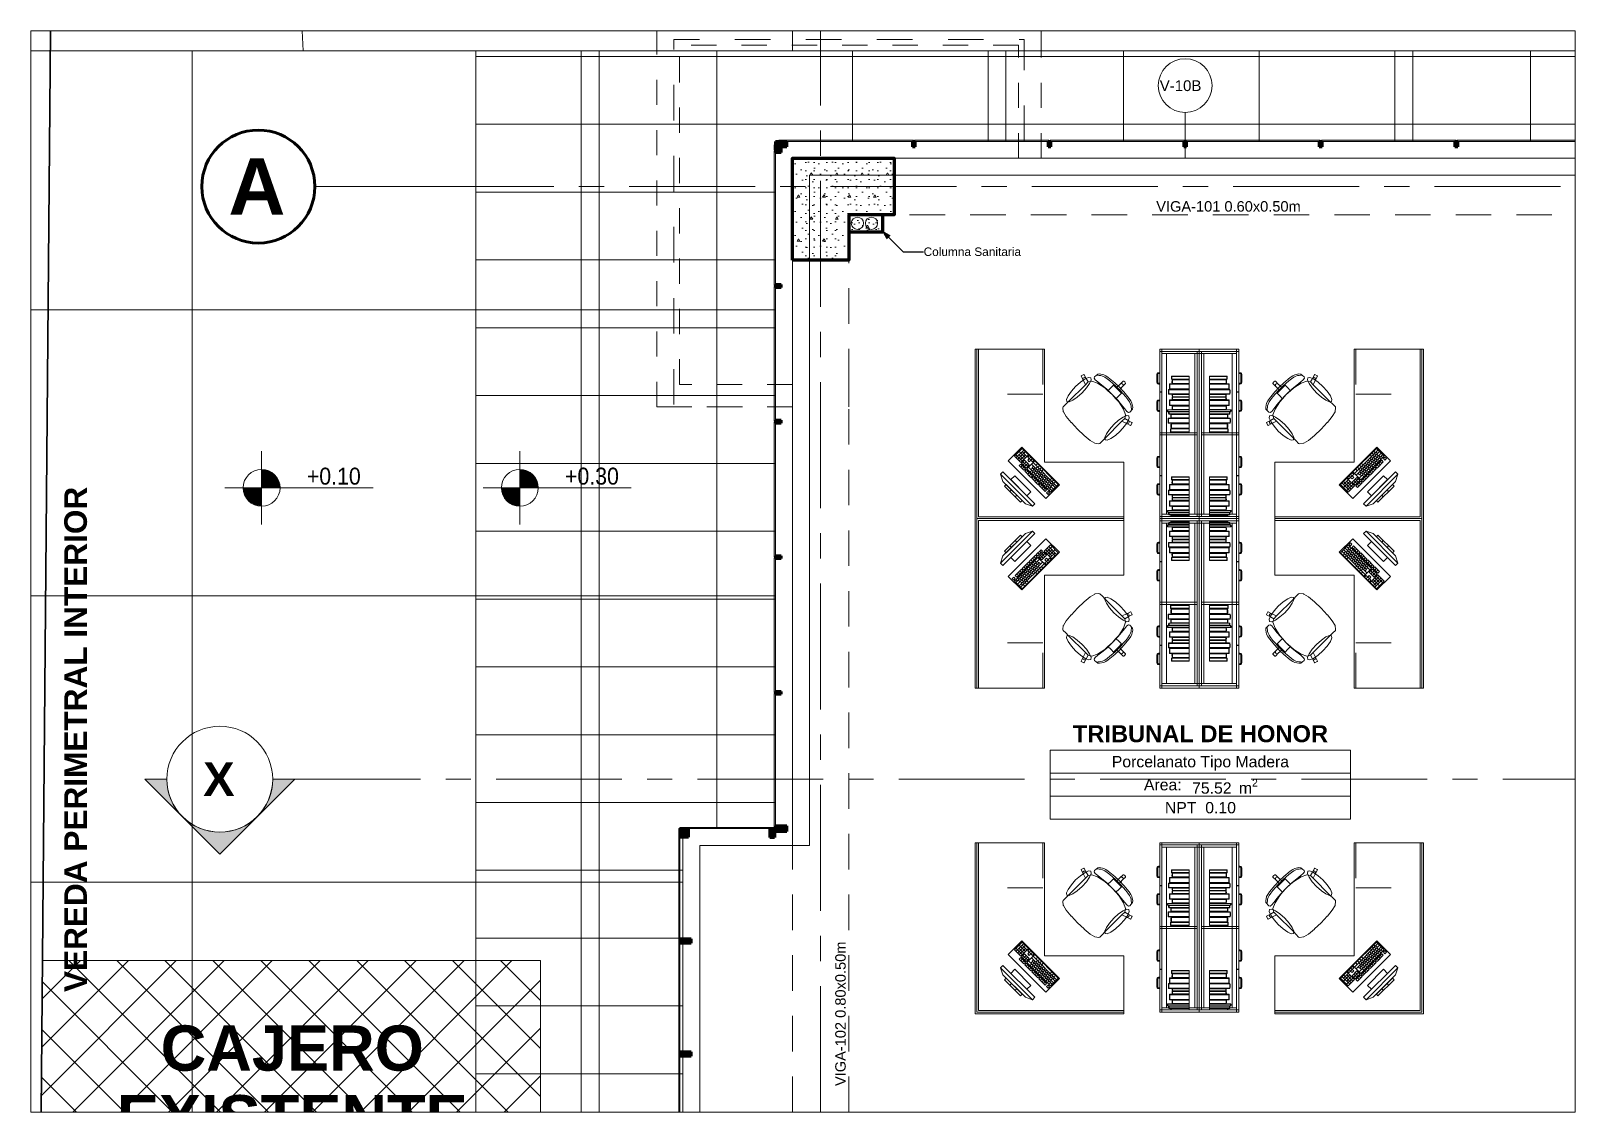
# Paper-space layout 'Layout1' of a CAD drawing. Header units: inches. Extents: x 1.14 to 10.3, y 0.8 to 7.21.
# The model-space entities are those that its viewports show. They can reach past a viewport. Long polylines and large blocks are cut down to what shows.
import ezdxf

# ---------------------------------------------------------------- set-up
doc = ezdxf.new("R2010")
doc.units = ezdxf.units.IN
doc.header["$MEASUREMENT"] = 0
doc.set_wipeout_variables(frame=1)
doc.header["$PDMODE"] = 1
for name, pattern in [('Hidden Line', [0.195611, 0.141111, -0.0545]), ('Punto & Raya', [0.65, 0.5, -0.075, 0, -0.075]), ('Rayas', [0.282222, 0.141111, -0.141111]), ('super', [0.125, 0.075, -0.05]), ('Wipeout_Contour', [1, 0, -1])]:
    doc.linetypes.add(name, pattern=pattern)
for name, color, linetype in [('02 _ ARQ _ ALB _ Ejes Generales', 7, 'Continuous'), ('02 _ ARQ _ ZON _ Espacio.3D', 7, 'Continuous'), ('08 _ STR _ EXT _ 06 Columnas', 7, 'Continuous'), ('08 _ STR _ EXT _ 07 Losa Aligerada', 7, 'Continuous'), ('08 _ STR _ EXT _ 09 Vigas', 7, 'Continuous'), ('08 _ STR _ EXT _ Cerco Perimetrico', 7, 'Continuous'), ('08 _ STR _ EXT _ Estacionamiento-Pavimento', 7, 'Continuous'), ('Acabado - Muros', 7, 'Continuous'), ('Dibujo 2D - General', 7, 'Continuous'), ('ESQUEMAS', 7, 'Continuous'), ('Estructura - 03 LOSA', 7, 'Continuous'), ('Estructura - 04 MURO', 253, 'Continuous'), ('Estructura - Carga', 7, 'Continuous'), ('Interior - Mobiliario', 7, 'Continuous'), ('Marcador - Secciones', 251, 'Continuous'), ('MEP - HVAC', 7, 'Continuous'), ('Notas - Etiquetas', 251, 'Continuous'), ('Notas - Textos', 7, 'Continuous')]:
    doc.layers.add(name, color=color, linetype=linetype)
doc.styles.add('Estilo_Generado_1', font='swisseb.ttf')
doc.styles.add('Estilo_Generado_4', font='swisse.ttf')
doc.styles.add('Estilo_Generado_7', font='swisse.ttf')
doc.styles.add('Estilo_Generado_8', font='arialbd.ttf')
doc.dimstyles.new('Estilo_Generado__8', dxfattribs={"dimtxt": 0.18, "dimasz": 0.0912, "dimexe": 0.18, "dimexo": 0.0625, "dimgap": 0, "dimtad": 0, "dimtih": 1, "dimtoh": 1, "dimdec": 4, "dimzin": 0, "dimdsep": 46, "dimcen": 0.09, "dimadec": 0, "dimazin": 0, "dimtfac": 1, "dimtdec": 4, "dimtmove": 0, "dimatfit": 3, "dimldrblk": 'ARROWHEAD_5', "dimfxl": 1, "dimtolj": 1, "dimtzin": 0, "dimarcsym": 0})

psp = doc.layouts.get("Layout1")

msp = doc.modelspace()

# ---------------------------------------------------------------- texts
at = {"color": 251, "lineweight": 13, "true_color": 0x636466, "char_height": 0.15, "attachment_point": 7, "style": 'Estilo_Generado_4'}
for s, insert in [('\\A1;{\\W0.900000x;\\pql;\\fSwis721 Ex BT|b0|i0|c0|p34;+0.10}', (4.774, 37.011)), ('\\A1;{\\W0.900000x;\\pql;\\fSwis721 Ex BT|b0|i0|c0|p34;+0.30}', (7.058, 37.011))]:
    msp.add_mtext(s, dxfattribs=dict(at, insert=insert))
at = {"layer": '02 _ ARQ _ ALB _ Ejes Generales', "color": 7, "lineweight": 30, "insert": (4.08, 39.9), "char_height": 0.5, "attachment_point": 1, "style": 'Estilo_Generado_1'}
msp.add_mtext('\\A1;{\\pql;\\pt0;\\fSwis721 Ex BT|b1|i0|c0|p34;A}', dxfattribs=at)
at = {"layer": '02 _ ARQ _ ZON _ Espacio.3D', "color": 252, "lineweight": 25, "attachment_point": 2}
for s, insert, char_height, style in [('\\A1;{\\pqc;\\pt0;\\fSwis721 Ex BT|b1|i0|c0|p34;TRIBUNAL DE HONOR}', (12.68, 34.884), 0.15, 'Estilo_Generado_1'), ('\\A1;{\\pqc;\\pt0;\\fSwis721 Ex BT|b1|i0|c0|p34;}', (14.008, 34.928), 0.15, 'Estilo_Generado_1'), ('\\A1;{\\pqc;\\pt0;\\fSwis721 Ex BT|b0|i0|c238|p34;}', (11.754, 34.643), 0.1, 'Estilo_Generado_7'), ('\\A1;{\\pqc;\\pt0;\\fSwis721 Ex BT|b0|i0|c238|p34;Porcelanato Tipo Madera}', (12.68, 34.612), 0.1, 'Estilo_Generado_7'), ('\\A1;{\\pqc;\\pt0;\\fSwis721 Ex BT|b0|i0|c238|p34;Area: }', (12.347, 34.408), 0.1, 'Estilo_Generado_7'), ('\\A1;{\\pqc;\\pt0,0.3;\\fSwis721 Ex BT|b0|i0|c238|p34;75.52\\fSwis721 Ex BT|b0|i0|c238|p34;\\A1{\\H.66x;\\S^  ;}\\fSwis721 Ex BT|b0|i0|c238|p34; m\\fSwis721 Ex BT|b0|i0|c238|p34;\\A1{\\H.66x;\\S2^  ;}}', (12.897, 34.408), 0.1, 'Estilo_Generado_7'), ('\\A1;{\\pqc;\\pt0;\\fSwis721 Ex BT|b0|i0|c238|p34;}', (12.322, 34.236), 0.1, 'Estilo_Generado_7'), ('\\A1;{\\pqc;\\pt0;\\fSwis721 Ex BT|b0|i0|c238|p34;NPT  0.10}', (12.68, 34.205), 0.1, 'Estilo_Generado_7')]:
    msp.add_mtext(s, dxfattribs=dict(at, insert=insert, char_height=char_height, style=style))
at = {"layer": 'ESQUEMAS', "color": 7, "linetype": 'Continuous', "lineweight": 13, "insert": (4.645, 32.228), "char_height": 0.4, "attachment_point": 2, "line_spacing_factor": 0.924085, "style": 'Estilo_Generado_8'}
msp.add_mtext('\\A1;{\\pqc;\\fArial|b1|i0|c0|p34;CAJERO\\P\\pqc;\\fArial|b1|i0|c0|p34;EXISTENTE}', dxfattribs=at)
at = {"layer": 'Marcador - Secciones', "color": 5, "lineweight": 25, "insert": (3.856, 34.257), "char_height": 0.3, "attachment_point": 7, "style": 'Estilo_Generado_1'}
msp.add_mtext('\\A1;{\\pql;\\pt0;\\fSwis721 Ex BT|b1|i0|c0|p34;X}', dxfattribs=at)
at = {"layer": 'Notas - Etiquetas', "color": 8, "lineweight": 35, "insert": (12.32, 40.59), "char_height": 0.095, "attachment_point": 1, "style": 'Estilo_Generado_4'}
msp.add_mtext('\\A1;{\\pqj;\\pt0,46;\\fSwis721 Ex BT|b0|i0|c0|p34;V-10B\\fSwis721 Ex BT|b0|i0|c0|p34;\\A1{\\H.66x;\\S^  ;}\\fSwis721 Ex BT|b0|i0|c0|p34;\\fSwis721 Ex BT|b0|i0|c0|p34;\\A1{\\H.66x;\\S^  ;}\\fSwis721 Ex BT|b0|i0|c0|p34; \\fSwis721 Ex BT|b0|i0|c0|p34;\\fSwis721 Ex BT|b0|i0|c0|p34;\\fSwis721 Ex BT|b0|i0|c0|p34;\\fSwis721 Ex BT|b0|i0|c0|p34;\\fSwis721 Ex BT|b0|i0|c0|p34;\\fSwis721 Ex BT|b0|i0|c0|p34;\\fSwis721 Ex BT|b0|i0|c0|p34;\\fSwis721 Ex BT|b0|i0|c0|p34;\\fSwis721 Ex BT|b0|i0|c0|p34;\\fSwis721 Ex BT|b0|i0|c0|p34;\\fSwis721 Ex BT|b0|i0|c0|p34;\\fSwis721 Ex BT|b0|i0|c0|p34;\\fSwis721 Ex BT|b0|i0|c0|p34;\\fSwis721 Ex BT|b0|i0|c0|p34;\\fSwis721 Ex BT|b0|i0|c0|p34;\\fSwis721 Ex BT|b0|i0|c0|p34;\\fSwis721 Ex BT|b0|i0|c0|p34;\\fSwis721 Ex BT|b0|i0|c0|p34;\\fSwis721 Ex BT|b0|i0|c0|p34;\\fSwis721 Ex BT|b0|i0|c0|p34;\\fSwis721 Ex BT|b0|i0|c0|p34;\\fSwis721 Ex BT|b0|i0|c0|p34;\\fSwis721 Ex BT|b0|i0|c0|p34;\\fSwis721 Ex BT|b0|i0|c0|p34;\\fSwis721 Ex BT|b0|i0|c0|p34;\\fSwis721 Ex BT|b0|i0|c0|p34;\\fSwis721 Ex BT|b0|i0|c0|p34;\\fSwis721 Ex BT|b0|i0|c0|p34;\\fSwis721 Ex BT|b0|i0|c0|p34;\\fSwis721 Ex BT|b0|i0|c0|p34;\\fSwis721 Ex BT|b0|i0|c0|p34;\\fSwis721 Ex BT|b0|i0|c0|p34;\\fSwis721 Ex BT|b0|i0|c0|p34;\\fSwis721 Ex BT|b0|i0|c0|p34;\\fSwis721 Ex BT|b0|i0|c0|p34;\\fSwis721 Ex BT|b0|i0|c0|p34;\\fSwis721 Ex BT|b0|i0|c0|p34;\\fSwis721 Ex BT|b0|i0|c0|p34;\\fSwis721 Ex BT|b0|i0|c0|p34;\\fSwis721 Ex BT|b0|i0|c0|p34;\\fSwis721 Ex BT|b0|i0|c0|p34;\\fSwis721 Ex BT|b0|i0|c0|p34;\\fSwis721 Ex BT|b0|i0|c0|p34;}', dxfattribs=at)
at = {"layer": 'Notas - Etiquetas', "color": 8, "linetype": 'Continuous', "lineweight": 13, "insert": (12.289, 39.427), "char_height": 0.0925, "attachment_point": 7, "style": 'Estilo_Generado_4'}
msp.add_mtext('\\A1;{\\pql;\\fSwis721 Ex BT|b0|i0|c0|p34;VIGA-101\\fSwis721 Ex BT|b0|i0|c0|p34; \\fSwis721 Ex BT|b0|i0|c0|p34;0.60\\fSwis721 Ex BT|b0|i0|c0|p34;x\\fSwis721 Ex BT|b0|i0|c0|p34;0.50\\fSwis721 Ex BT|b0|i0|c0|p34;m}', dxfattribs=at)
at = {"layer": 'Notas - Etiquetas', "color": 8, "linetype": 'Continuous', "lineweight": 35, "insert": (10.231, 39.073), "char_height": 0.075, "attachment_point": 4, "style": 'Estilo_Generado_4'}
msp.add_mtext('\\A1;{\\pql;\\fSwis721 Ex BT|b0|i0|c0|p34;Columna Sanitaria}', dxfattribs=at)
at = {"layer": 'Notas - Etiquetas', "color": 8, "linetype": 'Continuous', "lineweight": 13, "insert": (9.543, 31.692), "char_height": 0.0925, "attachment_point": 7, "rotation": 90, "style": 'Estilo_Generado_4'}
msp.add_mtext('\\A1;{\\pql;\\fSwis721 Ex BT|b0|i0|c0|p34;VIGA-102\\fSwis721 Ex BT|b0|i0|c0|p34; \\fSwis721 Ex BT|b0|i0|c0|p34;0.80\\fSwis721 Ex BT|b0|i0|c0|p34;x\\fSwis721 Ex BT|b0|i0|c0|p34;0.50\\fSwis721 Ex BT|b0|i0|c0|p34;m}', dxfattribs=at)
at = {"layer": 'Notas - Textos', "color": 251, "linetype": 'Continuous', "lineweight": 13, "insert": (2.628, 34.759), "char_height": 0.2, "attachment_point": 2, "rotation": 90, "style": 'Estilo_Generado_1'}
msp.add_mtext('\\A1;{\\pqc;\\fSwis721 Ex BT|b1|i0|c0|p34;VEREDA PERIMETRAL\\fSwis721 Ex BT|b1|i0|c0|p34; INTERIOR}', dxfattribs=at)

# ---------------------------------------------------------------- blocks, each defined once
blk = doc.blocks.new('ARROWHEAD_5')
at = {"linetype": 'Continuous', "lineweight": 0}
blk.add_hatch(color=0, dxfattribs=at).paths.add_polyline_path([(-1, 0.2679), (0, 0), (-1, -0.2679)])
at = {"color": 0, "linetype": 'Continuous', "lineweight": 0}
blk.add_line((0, 0), (-1, 0), dxfattribs=at)

# ---------------------------------------------------------------- hatches: boundary and pattern name
at = {"linetype": 'Continuous', "lineweight": 13, "true_color": 0x636466}
for points in [[(4.374, 36.985), (4.536, 36.985), (4.524, 37.047), (4.489, 37.1), (4.436, 37.135), (4.374, 37.147)], [(6.658, 36.985), (6.821, 36.985), (6.808, 37.047), (6.773, 37.1), (6.72, 37.135), (6.658, 37.147)], [(4.374, 36.985), (4.211, 36.985), (4.224, 36.922), (4.259, 36.87), (4.312, 36.835), (4.374, 36.822)], [(6.658, 36.985), (6.496, 36.985), (6.508, 36.922), (6.543, 36.87), (6.596, 36.835), (6.658, 36.822)]]:
    msp.add_hatch(color=251, dxfattribs=at).paths.add_polyline_path(points)
at = {"layer": 'ESQUEMAS', "linetype": 'Continuous', "lineweight": 13}
h = msp.add_hatch(dxfattribs=at)
h.set_pattern_fill('BALDOSA_30X30_0002', color=20, style=0, pattern_type=2)
h.set_pattern_definition([(45, (4.62916, 31.69065), (-0.212132, 0.212132), []), (135, (4.62916, 31.69065), (0.212132, 0.212132), [])])
h.paths.add_polyline_path([(6.841, 30.58), (6.841, 32.802), (2.436, 32.802), (2.417, 30.58)])
at = {"layer": 'Estructura - 03 LOSA', "linetype": 'Continuous', "lineweight": 13}
h = msp.add_hatch(dxfattribs=at)
h.set_pattern_fill('CEMENTO_PULIDO_Y_BRUÑADO_FA', color=251, style=0, pattern_type=2)
h.set_pattern_definition([(360, (3.7574, 18.3027), (0, 2.53199), []), (90, (3.7574, 18.3027), (-3.6, 0), [])])
h.paths.add_polyline_path([(2.17, 26.05), (8.821, 26.05), (8.822, 29.453), (8.822, 30.7), (8.25, 30.7), (8.25, 33.82), (9.07, 33.82), (9.07, 39.9), (23.57, 39.9), (51.57, 39.9), (51.57, 23.382), (52.92, 23.382), (52.92, 40.85), (9.07, 40.85), (2.17, 40.85)])
at = {"layer": 'Estructura - Carga', "linetype": 'Continuous', "lineweight": 13}
h = msp.add_hatch(dxfattribs=at)
h.set_pattern_fill('HORMIGÓN_ARMADO_0002', color=251, style=0, pattern_type=2)
h.set_pattern_definition([(0, (0, 0), (0, 0.3117692), [0.03, -0.15]), (0, (0.09, 0.1559), (0, 0.3117692), [0.03, -0.15]), (60, (0, 0), (-0.27, 0.1558846), [0.03, -0.15]), (60, (0.18, 0), (-0.27, 0.1558846), [0.03, -0.15]), (120, (0.03, 0), (0.27, 0.1558846), [0.03, -0.15]), (120, (0.21, 0), (0.27, 0.1558846), [0.03, -0.15]), (0, (0, 0.03), (0, 0.06), [0, -0.06, 0, -0.09]), (45, (0.03, 0.03), (-0.04242641, 0.04242641), [0, -0.045, 0, -0.075])])
h.paths.add_polyline_path([(9.57, 39.25), (9.87, 39.25), (9.87, 39.4), (9.57, 39.4)])
at = {"layer": 'Marcador - Secciones', "linetype": 'Continuous', "lineweight": 13}
for points in [[(3.342, 34.407), (3.673, 34.075, -0.198912), (3.536, 34.407)], [(4.667, 34.407), (4.473, 34.407, -0.198912), (4.335, 34.075)], [(3.673, 34.075), (4.004, 33.744), (4.335, 34.075, -0.414214)]]:
    msp.add_hatch(color=7, dxfattribs=at).paths.add_polyline_path(points)

# ---------------------------------------------------------------- linework, layer by layer
at = {"color": 251, "linetype": 'Continuous', "lineweight": 13, "true_color": 0x636466}
for p, q in [((4.374, 36.66), (4.374, 37.31)), ((6.658, 36.66), (6.658, 37.31)), ((4.049, 36.985), (5.36, 36.985)), ((6.333, 36.985), (7.644, 36.985))]:
    msp.add_line(p, q, dxfattribs=at)
for centre in [(4.374, 36.985), (6.658, 36.985)]:
    msp.add_circle(centre, 0.163, dxfattribs=at)
at = {"layer": '02 _ ARQ _ ALB _ Ejes Generales', "color": 252, "linetype": 'Punto & Raya', "lineweight": 13}
msp.add_line((5.845, 39.65), (4.845, 39.65), dxfattribs=at)
at = {"layer": '02 _ ARQ _ ALB _ Ejes Generales', "color": 7, "linetype": 'Continuous', "lineweight": 60}
msp.add_circle((4.345, 39.65), 0.5, dxfattribs=at)
at = {"layer": '02 _ ARQ _ ALB _ Ejes Generales', "color": 7, "linetype": 'Punto & Raya', "lineweight": 13}
msp.add_point((5.845, 39.65), dxfattribs=at)
msp.add_point((5.845, 39.65), dxfattribs=at)
at = {"layer": '02 _ ARQ _ ZON _ Espacio.3D', "color": 252, "linetype": 'Continuous', "lineweight": 13}
for p, q in [((14.008, 34.664), (11.352, 34.664)), ((11.352, 34.664), (11.352, 34.053)), ((11.352, 34.664), (14.008, 34.664)), ((11.352, 34.46), (11.352, 34.664)), ((14.008, 34.053), (14.008, 34.664)), ((14.008, 34.664), (14.008, 34.46)), ((14.008, 34.46), (11.352, 34.46)), ((11.352, 34.46), (14.008, 34.46)), ((11.352, 34.256), (11.352, 34.46)), ((14.008, 34.46), (14.008, 34.256)), ((14.008, 34.256), (11.352, 34.256)), ((11.352, 34.256), (14.008, 34.256)), ((11.352, 34.053), (11.352, 34.256)), ((14.008, 34.256), (14.008, 34.053)), ((11.352, 34.053), (14.008, 34.053)), ((14.008, 34.053), (11.352, 34.053))]:
    msp.add_line(p, q, dxfattribs=at)
at = {"layer": '02 _ ARQ _ ZON _ Espacio.3D', "color": 254, "linetype": 'Continuous', "lineweight": 0, "flags": 128}
msp.add_lwpolyline([(8.25, 30.953), (9.57, 30.953), (9.57, 30.2), (10.07, 30.2), (10.07, 29.75), (16.07, 29.75), (16.07, 31), (16.52, 31), (16.52, 39), (16.07, 39), (16.07, 39.9), (9.97, 39.9), (9.97, 39.4), (9.57, 39.4), (9.57, 39), (9.07, 39), (9.07, 33.82), (8.25, 33.82)], close=True, dxfattribs=at)
at = {"layer": '08 _ STR _ EXT _ 07 Losa Aligerada', "color": 7, "linetype": 'Rayas', "lineweight": 18, "flags": 128}
msp.add_lwpolyline([(8.17, 27.939), (7.67, 27.939), (7.67, 5.8), (25.235, 5.8), (25.235, 7.2), (30.431, 7.2), (30.431, 6), (37.07, 6), (37.07, 3.375), (44.57, 3.375), (44.57, 6.05), (52.32, 6.05), (52.32, 15), (51.57, 15), (51.57, 15.15), (51.57, 15.8), (51.57, 18.1), (51.57, 18.1), (51.57, 20.35), (46.67, 20.35), (46.67, 22.35), (46.67, 22.6), (46.67, 24.5), (46.67, 24.75), (46.67, 26.75), (51.57, 26.75), (51.57, 29.7), (51.57, 29.7), (51.57, 35.2), (52.37, 35.2), (52.52, 35.2), (52.52, 41.1), (38.955, 41.1), (38.955, 40.8), (34.048, 40.8), (34.048, 40.5), (23.37, 40.5), (23.37, 43.874), (16.27, 43.874), (16.27, 39.9), (11.12, 39.9), (11.12, 40.95), (8.02, 40.95), (8.02, 37.7), (9.07, 37.7), (9.07, 33.9), (8.17, 33.9)], close=True, dxfattribs=at)
at = {"layer": '08 _ STR _ EXT _ 07 Losa Aligerada', "color": 7, "linetype": 'Continuous', "lineweight": 18, "flags": 128}
msp.add_lwpolyline([(51.57, 39.9), (9.07, 39.9), (9.07, 33.82), (8.25, 33.82), (8.25, 30.7)], dxfattribs=at)
at = {"layer": '08 _ STR _ EXT _ 09 Vigas', "color": 251, "linetype": 'super', "lineweight": 13}
for p, q in [((7.87, 37.7), (7.87, 41.1)), ((7.87, 41.1), (7.87, 40.9)), ((11.27, 41.1), (11.27, 40.9)), ((8.07, 37.9), (8.07, 40.9)), ((11.07, 40.9), (8.07, 40.9)), ((7.87, 37.9), (7.87, 37.7)), ((9.57, 37.9), (9.57, 37.7)), ((8.07, 37.7), (7.87, 37.7))]:
    msp.add_line(p, q, dxfattribs=at)
at = {"layer": '08 _ STR _ EXT _ 09 Vigas', "color": 251, "linetype": 'Hidden Line', "lineweight": 13}
for p, q in [((9.57, 37.9), (9.57, 39.4)), ((9.57, 39.4), (16.07, 39.4)), ((9.57, 30.2), (9.57, 37.7))]:
    msp.add_line(p, q, dxfattribs=at)
at = {"layer": '08 _ STR _ EXT _ Cerco Perimetrico', "color": 167, "linetype": 'Continuous', "lineweight": 18, "flags": 128}
msp.add_lwpolyline([(2.207, 41.03), (2.282, 41.03), (2.282, 43.44), (2.207, 43.44)], close=True, dxfattribs=at)
msp.add_lwpolyline([(2.207, 41.03), (2.282, 41.03), (2.282, 43.44), (2.207, 43.44)], close=True, dxfattribs=at)
msp.add_lwpolyline([(2.282, 41.03, 1), (2.207, 41.03, 1)], format="xyb", close=True, dxfattribs=at)
at = {"layer": 'ESQUEMAS', "color": 20, "linetype": 'Continuous', "lineweight": 13, "flags": 128}
msp.add_lwpolyline([(6.841, 30.58), (6.841, 32.802), (2.436, 32.802), (2.417, 30.58)], close=True, dxfattribs=at)
at = {"layer": 'Estructura - 03 LOSA', "color": 7, "linetype": 'Continuous', "lineweight": 18, "flags": 128}
for points in [[(2.17, 40.85), (9.07, 40.85), (9.07, 46.132), (2.17, 46.132)], [(2.17, 26.05), (8.821, 26.05), (8.822, 29.453), (8.822, 30.7), (8.25, 30.7), (8.25, 33.82), (9.07, 33.82), (9.07, 39.9), (23.57, 39.9), (51.57, 39.9), (51.57, 23.382), (52.92, 23.382), (52.92, 40.85), (9.07, 40.85), (2.17, 40.85)]]:
    msp.add_lwpolyline(points, close=True, dxfattribs=at)
at = {"layer": 'Estructura - Carga', "color": 7, "linetype": 'Continuous', "lineweight": 80, "flags": 128}
msp.add_lwpolyline([(9.57, 39.25), (9.87, 39.25), (9.87, 39.4), (9.57, 39.4)], close=True, dxfattribs=at)
at = {"layer": 'Interior - Mobiliario', "color": 7, "linetype": 'Continuous', "lineweight": 60}
for p, q in [((2.32, 40.982), (2.17, 40.982)), ((2.175, 40.977), (2.315, 40.977))]:
    msp.add_line(p, q, dxfattribs=at)
at = {"layer": 'Interior - Mobiliario', "color": 175, "linetype": 'Continuous', "lineweight": 13}
for p, q in [((10.686, 38.212), (10.716, 38.212)), ((10.686, 36.727), (10.686, 38.212)), ((10.716, 38.212), (10.716, 36.727)), ((12.32, 38.212), (12.67, 38.212)), ((12.32, 38.192), (12.32, 38.212)), ((12.67, 38.212), (12.32, 38.212)), ((12.32, 38.212), (12.32, 38.192)), ((12.32, 38.212), (12.67, 38.212)), ((12.32, 36.712), (12.32, 38.212)), ((12.32, 38.192), (12.67, 38.192)), ((12.32, 38.192), (12.67, 38.192)), ((12.67, 38.192), (12.32, 38.192)), ((12.32, 38.192), (12.32, 36.732)), ((12.65, 38.192), (12.32, 38.192)), ((12.32, 38.192), (12.32, 36.732)), ((12.32, 38.192), (12.32, 37.833)), ((12.32, 38.192), (12.34, 38.192)), ((12.67, 38.212), (12.34, 38.212)), ((12.34, 38.212), (12.34, 38.172)), ((12.65, 38.192), (12.34, 38.192)), ((12.34, 38.192), (12.34, 36.732)), ((12.65, 38.192), (12.34, 38.192)), ((12.34, 38.192), (12.34, 36.732)), ((12.65, 38.192), (12.34, 38.192)), ((12.34, 38.192), (12.34, 36.732)), ((12.34, 38.192), (12.34, 37.833)), ((12.38, 38.172), (12.34, 38.172)), ((12.34, 38.172), (12.34, 36.752)), ((12.63, 38.172), (12.38, 38.172)), ((12.38, 36.752), (12.38, 38.172)), ((12.67, 38.172), (12.63, 38.172)), ((12.63, 38.172), (12.63, 36.752)), ((12.65, 36.732), (12.65, 38.192)), ((12.65, 38.192), (12.67, 38.192)), ((12.65, 36.732), (12.65, 38.192)), ((12.67, 38.192), (12.65, 38.192)), ((12.65, 38.192), (12.65, 36.732)), ((12.65, 36.732), (12.65, 38.192)), ((12.65, 36.732), (12.65, 38.192)), ((12.65, 36.732), (12.65, 38.192)), ((12.67, 38.192), (12.67, 38.212)), ((13.02, 38.212), (12.67, 38.212)), ((12.67, 38.212), (13.02, 38.212)), ((12.67, 38.192), (12.67, 38.212)), ((12.67, 38.212), (13, 38.212)), ((12.67, 38.172), (12.67, 38.212)), ((13.02, 38.212), (12.67, 38.212)), ((12.67, 38.212), (12.67, 36.712)), ((12.67, 38.192), (12.67, 38.212)), ((12.67, 38.192), (12.67, 38.212)), ((12.67, 38.172), (12.67, 38.212)), ((12.67, 38.212), (12.67, 36.712)), ((12.67, 36.732), (12.67, 38.192)), ((12.69, 38.192), (12.67, 38.192)), ((12.67, 38.192), (12.69, 38.192)), ((12.67, 36.732), (12.67, 38.192)), ((13.02, 38.192), (12.67, 38.192)), ((13.02, 38.192), (12.67, 38.192)), ((12.67, 38.192), (13.02, 38.192)), ((12.67, 36.732), (12.67, 38.192)), ((12.67, 36.732), (12.67, 38.192)), ((12.67, 36.732), (12.67, 38.192)), ((12.67, 36.732), (12.67, 38.192)), ((12.67, 38.172), (12.71, 38.172)), ((12.67, 36.752), (12.67, 38.172)), ((12.67, 36.752), (12.67, 38.172)), ((12.69, 38.192), (13, 38.192)), ((12.69, 36.732), (12.69, 38.192)), ((12.69, 36.732), (12.69, 38.192)), ((12.69, 38.192), (12.69, 36.732)), ((12.69, 38.192), (13.02, 38.192)), ((12.69, 36.732), (12.69, 38.192)), ((12.69, 38.192), (13, 38.192)), ((12.69, 36.732), (12.69, 38.192)), ((12.69, 38.192), (13, 38.192)), ((12.69, 36.732), (12.69, 38.192)), ((12.71, 38.172), (12.96, 38.172)), ((12.71, 38.172), (12.71, 36.752)), ((12.96, 38.172), (13, 38.172)), ((12.96, 36.752), (12.96, 38.172)), ((13, 38.212), (13, 38.172)), ((13, 38.192), (13, 36.732)), ((13, 38.192), (13, 36.732)), ((13, 38.192), (13, 36.732)), ((13, 38.192), (13, 37.833)), ((13.02, 38.192), (13, 38.192)), ((13, 38.172), (13, 36.752)), ((13.02, 38.192), (13.02, 38.212)), ((13.02, 38.212), (13.02, 38.192)), ((13.02, 36.712), (13.02, 38.212)), ((13.02, 38.192), (13.02, 36.732)), ((13.02, 38.192), (13.02, 36.732)), ((13.02, 38.192), (13.02, 37.833)), ((14.654, 38.212), (14.624, 38.212)), ((14.624, 38.212), (14.624, 36.727)), ((14.654, 36.727), (14.654, 38.212)), ((11.626, 37.976), (11.648, 37.987)), ((11.648, 37.987), (11.652, 37.985)), ((11.652, 37.985), (11.669, 37.952)), ((11.743, 37.967), (11.771, 37.991)), ((11.766, 37.981), (11.761, 37.982)), ((11.771, 37.991), (11.788, 37.992)), ((11.788, 37.992), (11.824, 37.985)), ((11.824, 37.985), (11.843, 37.976)), ((12.295, 37.988), (12.297, 37.996)), ((12.295, 37.918), (12.295, 37.988)), ((12.297, 37.996), (12.302, 38.001)), ((12.302, 38.001), (12.31, 38.003)), ((12.303, 37.992), (12.302, 37.988)), ((12.302, 37.988), (12.302, 37.918)), ((12.306, 37.995), (12.303, 37.992)), ((12.31, 37.996), (12.306, 37.995)), ((12.31, 38.003), (12.32, 38.003)), ((12.32, 37.996), (12.31, 37.996)), ((12.32, 38.003), (12.32, 37.996)), ((13.03, 38.003), (13.02, 38.003)), ((13.02, 38.003), (13.02, 37.996)), ((13.02, 37.996), (13.03, 37.996)), ((13.037, 38.001), (13.03, 38.003)), ((13.03, 37.996), (13.034, 37.995)), ((13.034, 37.995), (13.037, 37.992)), ((13.043, 37.996), (13.037, 38.001)), ((13.037, 37.992), (13.038, 37.988)), ((13.038, 37.988), (13.038, 37.918)), ((13.045, 37.988), (13.043, 37.996)), ((13.045, 37.918), (13.045, 37.988)), ((13.516, 37.985), (13.497, 37.976)), ((13.552, 37.992), (13.516, 37.985)), ((13.569, 37.991), (13.552, 37.992)), ((13.597, 37.967), (13.569, 37.991)), ((13.574, 37.981), (13.579, 37.982)), ((13.688, 37.985), (13.671, 37.952)), ((13.692, 37.987), (13.688, 37.985)), ((13.714, 37.976), (13.692, 37.987)), ((11.514, 37.749), (11.662, 37.897)), ((11.625, 37.972), (11.626, 37.976)), ((11.642, 37.939), (11.625, 37.972)), ((11.64, 37.944), (11.641, 37.95)), ((11.642, 37.939), (11.64, 37.944)), ((11.641, 37.95), (11.644, 37.955)), ((11.662, 37.897), (11.642, 37.939)), ((11.644, 37.955), (11.649, 37.959)), ((11.649, 37.959), (11.654, 37.961)), ((11.654, 37.961), (11.66, 37.96)), ((11.66, 37.96), (11.665, 37.957)), ((11.686, 37.921), (11.662, 37.897)), ((11.665, 37.957), (11.669, 37.952)), ((11.669, 37.952), (11.686, 37.921)), ((11.686, 37.921), (11.718, 37.929)), ((11.686, 37.921), (11.686, 37.921)), ((11.718, 37.929), (11.77, 37.91)), ((11.74, 37.955), (11.743, 37.967)), ((11.75, 37.94), (11.74, 37.955)), ((11.772, 37.922), (11.75, 37.94)), ((11.774, 37.98), (11.766, 37.981)), ((11.77, 37.91), (11.834, 37.869)), ((11.808, 37.894), (11.772, 37.922)), ((11.785, 37.978), (11.774, 37.98)), ((11.8, 37.977), (11.785, 37.978)), ((11.815, 37.973), (11.8, 37.977)), ((11.848, 37.861), (11.808, 37.894)), ((11.834, 37.963), (11.815, 37.973)), ((11.855, 37.948), (11.834, 37.963)), ((11.834, 37.869), (11.862, 37.844)), ((11.843, 37.976), (11.865, 37.961)), ((11.9, 37.811), (11.848, 37.861)), ((11.879, 37.93), (11.855, 37.948)), ((11.862, 37.844), (11.889, 37.872)), ((11.865, 37.961), (11.922, 37.914)), ((11.904, 37.909), (11.879, 37.93)), ((11.889, 37.872), (11.911, 37.893)), ((11.929, 37.886), (11.904, 37.909)), ((11.911, 37.893), (11.934, 37.869)), ((11.922, 37.914), (11.964, 37.875)), ((11.952, 37.863), (11.929, 37.886)), ((11.934, 37.869), (11.971, 37.903)), ((11.934, 37.869), (11.946, 37.857)), ((11.958, 37.845), (11.946, 37.857)), ((11.952, 37.863), (11.975, 37.84)), ((11.958, 37.845), (11.992, 37.882)), ((11.982, 37.822), (11.958, 37.845)), ((12.003, 37.833), (11.964, 37.875)), ((11.971, 37.903), (11.997, 37.929)), ((11.971, 37.903), (11.976, 37.906)), ((11.976, 37.906), (11.981, 37.908)), ((11.981, 37.908), (11.987, 37.906)), ((11.987, 37.906), (11.992, 37.903)), ((11.992, 37.882), (12.018, 37.908)), ((11.995, 37.898), (11.992, 37.903)), ((11.992, 37.882), (11.995, 37.887)), ((11.996, 37.892), (11.995, 37.898)), ((11.995, 37.887), (11.996, 37.892)), ((11.997, 37.929), (12.001, 37.929)), ((12.001, 37.929), (12.01, 37.921)), ((12.018, 37.912), (12.01, 37.921)), ((12.018, 37.908), (12.018, 37.912)), ((12.297, 37.911), (12.295, 37.918)), ((12.302, 37.905), (12.297, 37.911)), ((12.302, 37.918), (12.303, 37.914)), ((12.31, 37.903), (12.302, 37.905)), ((12.303, 37.914), (12.306, 37.911)), ((12.306, 37.911), (12.31, 37.91)), ((12.31, 37.91), (12.32, 37.91)), ((12.32, 37.903), (12.31, 37.903)), ((12.32, 37.91), (12.32, 37.903)), ((12.398, 37.855), (12.397, 37.846)), ((12.397, 37.846), (12.397, 37.827)), ((12.4, 37.855), (12.398, 37.855)), ((12.399, 37.846), (12.4, 37.852)), ((12.399, 37.832), (12.399, 37.846)), ((12.401, 37.855), (12.4, 37.855)), ((12.4, 37.852), (12.581, 37.852)), ((12.402, 37.855), (12.401, 37.855)), ((12.401, 37.855), (12.401, 37.855)), ((12.401, 37.855), (12.401, 37.855)), ((12.401, 37.855), (12.401, 37.855)), ((12.401, 37.852), (12.401, 37.816)), ((12.403, 37.855), (12.402, 37.855)), ((12.402, 37.855), (12.402, 37.855)), ((12.402, 37.855), (12.402, 37.855)), ((12.402, 37.855), (12.402, 37.855)), ((12.581, 37.855), (12.403, 37.855)), ((12.407, 37.905), (12.406, 37.894)), ((12.406, 37.894), (12.406, 37.873)), ((12.406, 37.873), (12.407, 37.856)), ((12.409, 37.905), (12.407, 37.905)), ((12.407, 37.856), (12.409, 37.856)), ((12.408, 37.894), (12.409, 37.901)), ((12.408, 37.879), (12.408, 37.894)), ((12.408, 37.864), (12.408, 37.879)), ((12.409, 37.86), (12.408, 37.864)), ((12.409, 37.904), (12.409, 37.905)), ((12.409, 37.905), (12.409, 37.905)), ((12.41, 37.904), (12.409, 37.904)), ((12.409, 37.901), (12.581, 37.901)), ((12.581, 37.86), (12.409, 37.86)), ((12.409, 37.856), (12.409, 37.857)), ((12.409, 37.857), (12.409, 37.857)), ((12.409, 37.857), (12.41, 37.857)), ((12.411, 37.904), (12.41, 37.904)), ((12.41, 37.904), (12.41, 37.904)), ((12.41, 37.904), (12.41, 37.904)), ((12.41, 37.904), (12.41, 37.904)), ((12.41, 37.901), (12.41, 37.86)), ((12.41, 37.857), (12.41, 37.857)), ((12.41, 37.857), (12.41, 37.857)), ((12.41, 37.857), (12.41, 37.857)), ((12.41, 37.857), (12.411, 37.857)), ((12.411, 37.905), (12.411, 37.905)), ((12.411, 37.905), (12.411, 37.904)), ((12.581, 37.905), (12.411, 37.905)), ((12.411, 37.857), (12.411, 37.857)), ((12.411, 37.857), (12.411, 37.856)), ((12.411, 37.856), (12.581, 37.856)), ((12.424, 37.972), (12.423, 37.966)), ((12.423, 37.966), (12.423, 37.954)), ((12.423, 37.954), (12.424, 37.945)), ((12.426, 37.972), (12.424, 37.972)), ((12.424, 37.957), (12.425, 37.966)), ((12.425, 37.949), (12.424, 37.957)), ((12.424, 37.945), (12.426, 37.945)), ((12.425, 37.966), (12.425, 37.97)), ((12.425, 37.97), (12.581, 37.97)), ((12.425, 37.947), (12.425, 37.949)), ((12.581, 37.947), (12.425, 37.947)), ((12.426, 37.971), (12.426, 37.972)), ((12.426, 37.972), (12.426, 37.972)), ((12.426, 37.972), (12.426, 37.972)), ((12.427, 37.971), (12.426, 37.971)), ((12.426, 37.971), (12.426, 37.971)), ((12.426, 37.971), (12.426, 37.971)), ((12.426, 37.97), (12.426, 37.947)), ((12.426, 37.945), (12.426, 37.945)), ((12.426, 37.945), (12.427, 37.945)), ((12.426, 37.945), (12.426, 37.945)), ((12.426, 37.945), (12.426, 37.945)), ((12.426, 37.945), (12.426, 37.945)), ((12.427, 37.972), (12.427, 37.972)), ((12.427, 37.972), (12.427, 37.972)), ((12.427, 37.972), (12.427, 37.971)), ((12.581, 37.972), (12.427, 37.972)), ((12.427, 37.945), (12.427, 37.945)), ((12.427, 37.945), (12.427, 37.945)), ((12.427, 37.945), (12.427, 37.945)), ((12.427, 37.945), (12.427, 37.945)), ((12.427, 37.945), (12.581, 37.945)), ((12.429, 37.936), (12.428, 37.919)), ((12.428, 37.919), (12.429, 37.906)), ((12.431, 37.944), (12.429, 37.944)), ((12.429, 37.944), (12.429, 37.936)), ((12.429, 37.906), (12.431, 37.906)), ((12.43, 37.935), (12.431, 37.941)), ((12.43, 37.923), (12.43, 37.935)), ((12.43, 37.912), (12.43, 37.923)), ((12.431, 37.909), (12.43, 37.912)), ((12.432, 37.944), (12.431, 37.944)), ((12.431, 37.944), (12.431, 37.944)), ((12.431, 37.944), (12.431, 37.944)), ((12.431, 37.941), (12.581, 37.941)), ((12.581, 37.909), (12.431, 37.909)), ((12.431, 37.906), (12.431, 37.906)), ((12.431, 37.906), (12.431, 37.906)), ((12.431, 37.906), (12.432, 37.906)), ((12.433, 37.944), (12.432, 37.944)), ((12.432, 37.944), (12.432, 37.943)), ((12.432, 37.943), (12.432, 37.944)), ((12.432, 37.943), (12.432, 37.943)), ((12.432, 37.943), (12.432, 37.943)), ((12.432, 37.941), (12.432, 37.909)), ((12.432, 37.906), (12.432, 37.906)), ((12.432, 37.906), (12.432, 37.906)), ((12.432, 37.906), (12.432, 37.906)), ((12.432, 37.906), (12.432, 37.906)), ((12.432, 37.906), (12.433, 37.906)), ((12.433, 37.944), (12.433, 37.944)), ((12.581, 37.944), (12.433, 37.944)), ((12.433, 37.906), (12.433, 37.906)), ((12.433, 37.906), (12.581, 37.906)), ((12.579, 37.816), (12.579, 37.852)), ((12.58, 37.947), (12.58, 37.97)), ((12.58, 37.909), (12.58, 37.941)), ((12.58, 37.86), (12.58, 37.901)), ((12.581, 37.97), (12.581, 37.972)), ((12.581, 37.945), (12.581, 37.947)), ((12.581, 37.941), (12.581, 37.944)), ((12.581, 37.906), (12.581, 37.909)), ((12.581, 37.901), (12.581, 37.905)), ((12.581, 37.856), (12.581, 37.86)), ((12.581, 37.852), (12.581, 37.855)), ((12.759, 37.97), (12.759, 37.972)), ((12.759, 37.972), (12.913, 37.972)), ((12.915, 37.97), (12.759, 37.97)), ((12.759, 37.945), (12.759, 37.947)), ((12.759, 37.947), (12.915, 37.947)), ((12.913, 37.945), (12.759, 37.945)), ((12.759, 37.941), (12.759, 37.944)), ((12.759, 37.944), (12.907, 37.944)), ((12.909, 37.941), (12.759, 37.941)), ((12.759, 37.906), (12.759, 37.909)), ((12.759, 37.909), (12.909, 37.909)), ((12.907, 37.906), (12.759, 37.906)), ((12.759, 37.901), (12.759, 37.905)), ((12.759, 37.905), (12.929, 37.905)), ((12.931, 37.901), (12.759, 37.901)), ((12.759, 37.856), (12.759, 37.86)), ((12.759, 37.86), (12.931, 37.86)), ((12.929, 37.856), (12.759, 37.856)), ((12.759, 37.852), (12.759, 37.855)), ((12.759, 37.855), (12.937, 37.855)), ((12.94, 37.852), (12.759, 37.852)), ((12.76, 37.947), (12.76, 37.97)), ((12.76, 37.909), (12.76, 37.941)), ((12.76, 37.86), (12.76, 37.901)), ((12.76, 37.816), (12.76, 37.852)), ((12.907, 37.944), (12.907, 37.944)), ((12.907, 37.944), (12.908, 37.944)), ((12.908, 37.906), (12.907, 37.906)), ((12.907, 37.906), (12.907, 37.906)), ((12.907, 37.906), (12.907, 37.906)), ((12.908, 37.944), (12.908, 37.943)), ((12.908, 37.943), (12.908, 37.944)), ((12.908, 37.944), (12.909, 37.944)), ((12.908, 37.943), (12.908, 37.943)), ((12.908, 37.943), (12.908, 37.943)), ((12.908, 37.941), (12.908, 37.909)), ((12.909, 37.906), (12.908, 37.906)), ((12.908, 37.906), (12.908, 37.906)), ((12.908, 37.906), (12.908, 37.906)), ((12.908, 37.906), (12.908, 37.906)), ((12.909, 37.944), (12.909, 37.944)), ((12.909, 37.944), (12.909, 37.944)), ((12.909, 37.944), (12.911, 37.944)), ((12.91, 37.935), (12.909, 37.941)), ((12.909, 37.912), (12.91, 37.923)), ((12.909, 37.909), (12.909, 37.912)), ((12.911, 37.906), (12.909, 37.906)), ((12.909, 37.906), (12.909, 37.906)), ((12.909, 37.906), (12.909, 37.906)), ((12.91, 37.923), (12.91, 37.935)), ((12.911, 37.944), (12.911, 37.936)), ((12.911, 37.936), (12.912, 37.919)), ((12.912, 37.919), (12.911, 37.906)), ((12.913, 37.972), (12.913, 37.972)), ((12.913, 37.972), (12.913, 37.972)), ((12.913, 37.972), (12.913, 37.971)), ((12.913, 37.971), (12.913, 37.971)), ((12.913, 37.971), (12.914, 37.971)), ((12.914, 37.945), (12.913, 37.945)), ((12.913, 37.945), (12.913, 37.945)), ((12.913, 37.945), (12.913, 37.945)), ((12.913, 37.945), (12.913, 37.945)), ((12.913, 37.945), (12.913, 37.945)), ((12.914, 37.971), (12.914, 37.972)), ((12.914, 37.972), (12.914, 37.972)), ((12.914, 37.972), (12.914, 37.972)), ((12.914, 37.972), (12.916, 37.972)), ((12.914, 37.971), (12.914, 37.971)), ((12.914, 37.97), (12.914, 37.947)), ((12.914, 37.945), (12.914, 37.945)), ((12.916, 37.945), (12.914, 37.945)), ((12.914, 37.945), (12.914, 37.945)), ((12.914, 37.945), (12.914, 37.945)), ((12.914, 37.945), (12.914, 37.945)), ((12.915, 37.966), (12.915, 37.97)), ((12.916, 37.957), (12.915, 37.966)), ((12.915, 37.949), (12.916, 37.957)), ((12.915, 37.947), (12.915, 37.949)), ((12.916, 37.972), (12.917, 37.966)), ((12.917, 37.954), (12.916, 37.945)), ((12.917, 37.966), (12.917, 37.954)), ((12.929, 37.905), (12.929, 37.905)), ((12.929, 37.905), (12.929, 37.904)), ((12.929, 37.904), (12.93, 37.904)), ((12.93, 37.857), (12.929, 37.857)), ((12.929, 37.857), (12.929, 37.857)), ((12.929, 37.857), (12.929, 37.856)), ((12.93, 37.904), (12.93, 37.904)), ((12.93, 37.904), (12.93, 37.904)), ((12.93, 37.904), (12.93, 37.904)), ((12.93, 37.904), (12.931, 37.904)), ((12.93, 37.901), (12.93, 37.86)), ((12.931, 37.857), (12.93, 37.857)), ((12.93, 37.857), (12.93, 37.857)), ((12.93, 37.857), (12.93, 37.857)), ((12.93, 37.857), (12.93, 37.857)), ((12.931, 37.904), (12.931, 37.905)), ((12.931, 37.905), (12.931, 37.905)), ((12.931, 37.905), (12.933, 37.905)), ((12.932, 37.894), (12.931, 37.901)), ((12.931, 37.86), (12.932, 37.864)), ((12.931, 37.856), (12.931, 37.857)), ((12.931, 37.857), (12.931, 37.857)), ((12.933, 37.856), (12.931, 37.856)), ((12.932, 37.879), (12.932, 37.894)), ((12.932, 37.864), (12.932, 37.879)), ((12.933, 37.905), (12.934, 37.894)), ((12.934, 37.873), (12.933, 37.856)), ((12.934, 37.894), (12.934, 37.873)), ((12.937, 37.855), (12.938, 37.855)), ((12.938, 37.855), (12.938, 37.855)), ((12.938, 37.855), (12.938, 37.855)), ((12.938, 37.855), (12.938, 37.855)), ((12.938, 37.855), (12.939, 37.855)), ((12.939, 37.855), (12.939, 37.855)), ((12.939, 37.855), (12.939, 37.855)), ((12.939, 37.855), (12.939, 37.855)), ((12.939, 37.855), (12.939, 37.855)), ((12.939, 37.855), (12.941, 37.855)), ((12.939, 37.852), (12.939, 37.816)), ((12.94, 37.846), (12.94, 37.852)), ((12.941, 37.832), (12.94, 37.846)), ((12.941, 37.855), (12.942, 37.846)), ((12.942, 37.846), (12.943, 37.827)), ((13.03, 37.91), (13.02, 37.91)), ((13.02, 37.91), (13.02, 37.903)), ((13.02, 37.903), (13.03, 37.903)), ((13.034, 37.911), (13.03, 37.91)), ((13.03, 37.903), (13.037, 37.905)), ((13.037, 37.914), (13.034, 37.911)), ((13.038, 37.918), (13.037, 37.914)), ((13.037, 37.905), (13.043, 37.911)), ((13.043, 37.911), (13.045, 37.918)), ((13.322, 37.912), (13.33, 37.921)), ((13.322, 37.908), (13.322, 37.912)), ((13.348, 37.882), (13.322, 37.908)), ((13.339, 37.929), (13.33, 37.921)), ((13.337, 37.833), (13.376, 37.875)), ((13.343, 37.929), (13.339, 37.929)), ((13.369, 37.903), (13.343, 37.929)), ((13.344, 37.892), (13.345, 37.898)), ((13.345, 37.887), (13.344, 37.892)), ((13.345, 37.898), (13.348, 37.903)), ((13.348, 37.882), (13.345, 37.887)), ((13.353, 37.906), (13.348, 37.903)), ((13.382, 37.845), (13.348, 37.882)), ((13.359, 37.908), (13.353, 37.906)), ((13.358, 37.822), (13.382, 37.845)), ((13.364, 37.906), (13.359, 37.908)), ((13.369, 37.903), (13.364, 37.906)), ((13.388, 37.863), (13.365, 37.84)), ((13.406, 37.869), (13.369, 37.903)), ((13.418, 37.914), (13.376, 37.875)), ((13.382, 37.845), (13.394, 37.857)), ((13.388, 37.863), (13.411, 37.886)), ((13.406, 37.869), (13.394, 37.857)), ((13.429, 37.893), (13.406, 37.869)), ((13.411, 37.886), (13.436, 37.909)), ((13.475, 37.961), (13.418, 37.914)), ((13.451, 37.872), (13.429, 37.893)), ((13.436, 37.909), (13.461, 37.93)), ((13.44, 37.811), (13.492, 37.861)), ((13.478, 37.844), (13.451, 37.872)), ((13.461, 37.93), (13.485, 37.948)), ((13.497, 37.976), (13.475, 37.961)), ((13.506, 37.869), (13.478, 37.844)), ((13.485, 37.948), (13.506, 37.963)), ((13.492, 37.861), (13.532, 37.894)), ((13.506, 37.963), (13.525, 37.973)), ((13.57, 37.91), (13.506, 37.869)), ((13.525, 37.973), (13.54, 37.977)), ((13.532, 37.894), (13.568, 37.922)), ((13.54, 37.977), (13.555, 37.978)), ((13.555, 37.978), (13.566, 37.98)), ((13.566, 37.98), (13.574, 37.981)), ((13.568, 37.922), (13.59, 37.94)), ((13.622, 37.929), (13.57, 37.91)), ((13.59, 37.94), (13.6, 37.955)), ((13.6, 37.955), (13.597, 37.967)), ((13.654, 37.921), (13.622, 37.929)), ((13.671, 37.952), (13.654, 37.921)), ((13.654, 37.921), (13.654, 37.921)), ((13.654, 37.921), (13.678, 37.897)), ((13.675, 37.957), (13.671, 37.952)), ((13.68, 37.96), (13.675, 37.957)), ((13.678, 37.897), (13.698, 37.939)), ((13.826, 37.749), (13.678, 37.897)), ((13.686, 37.961), (13.68, 37.96)), ((13.691, 37.959), (13.686, 37.961)), ((13.696, 37.955), (13.691, 37.959)), ((13.699, 37.95), (13.696, 37.955)), ((13.698, 37.939), (13.715, 37.972)), ((13.698, 37.939), (13.699, 37.944)), ((13.699, 37.944), (13.699, 37.95)), ((13.715, 37.972), (13.714, 37.976)), ((11.466, 37.702), (11.488, 37.724)), ((11.488, 37.724), (11.514, 37.749)), ((11.862, 37.844), (11.9, 37.811)), ((11.933, 37.773), (11.9, 37.811)), ((11.9, 37.811), (11.95, 37.759)), ((11.933, 37.773), (11.961, 37.801)), ((11.958, 37.745), (11.933, 37.773)), ((11.95, 37.759), (11.983, 37.719)), ((11.999, 37.681), (11.958, 37.745)), ((11.961, 37.801), (11.982, 37.822)), ((11.975, 37.84), (11.997, 37.815)), ((11.983, 37.719), (12.01, 37.683)), ((11.997, 37.815), (12.019, 37.79)), ((12.05, 37.776), (12.003, 37.833)), ((12.019, 37.79), (12.037, 37.767)), ((12.037, 37.767), (12.052, 37.745)), ((12.065, 37.754), (12.05, 37.776)), ((12.052, 37.745), (12.062, 37.726)), ((12.062, 37.726), (12.066, 37.711)), ((12.074, 37.735), (12.065, 37.754)), ((12.066, 37.711), (12.067, 37.696)), ((12.081, 37.699), (12.074, 37.735)), ((12.297, 37.754), (12.295, 37.746)), ((12.295, 37.746), (12.295, 37.676)), ((12.302, 37.759), (12.297, 37.754)), ((12.31, 37.761), (12.302, 37.759)), ((12.302, 37.746), (12.303, 37.75)), ((12.302, 37.676), (12.302, 37.746)), ((12.303, 37.75), (12.306, 37.753)), ((12.306, 37.753), (12.31, 37.754)), ((12.32, 37.761), (12.31, 37.761)), ((12.31, 37.754), (12.32, 37.754)), ((12.32, 37.833), (12.34, 37.833)), ((12.32, 37.472), (12.32, 37.831)), ((12.32, 37.831), (12.34, 37.831)), ((12.32, 37.754), (12.32, 37.761)), ((12.34, 37.472), (12.34, 37.831)), ((12.397, 37.827), (12.398, 37.813)), ((12.398, 37.813), (12.4, 37.813)), ((12.4, 37.819), (12.399, 37.832)), ((12.4, 37.816), (12.4, 37.819)), ((12.581, 37.816), (12.4, 37.816)), ((12.4, 37.813), (12.401, 37.813)), ((12.401, 37.813), (12.401, 37.813)), ((12.401, 37.813), (12.401, 37.813)), ((12.401, 37.813), (12.401, 37.813)), ((12.401, 37.813), (12.402, 37.813)), ((12.402, 37.813), (12.402, 37.813)), ((12.402, 37.813), (12.402, 37.813)), ((12.402, 37.813), (12.402, 37.813)), ((12.402, 37.813), (12.403, 37.813)), ((12.403, 37.813), (12.581, 37.813)), ((12.407, 37.762), (12.406, 37.751)), ((12.406, 37.751), (12.406, 37.729)), ((12.406, 37.729), (12.407, 37.712)), ((12.409, 37.762), (12.407, 37.762)), ((12.407, 37.712), (12.409, 37.712)), ((12.408, 37.75), (12.409, 37.758)), ((12.408, 37.735), (12.408, 37.75)), ((12.409, 37.72), (12.408, 37.735)), ((12.409, 37.761), (12.409, 37.762)), ((12.41, 37.761), (12.409, 37.761)), ((12.409, 37.758), (12.581, 37.758)), ((12.409, 37.716), (12.409, 37.72)), ((12.581, 37.716), (12.409, 37.716)), ((12.409, 37.712), (12.41, 37.713)), ((12.409, 37.712), (12.409, 37.712)), ((12.411, 37.761), (12.41, 37.761)), ((12.41, 37.761), (12.41, 37.761)), ((12.41, 37.761), (12.41, 37.761)), ((12.41, 37.761), (12.41, 37.761)), ((12.41, 37.758), (12.41, 37.716)), ((12.41, 37.713), (12.41, 37.713)), ((12.41, 37.713), (12.41, 37.713)), ((12.41, 37.713), (12.41, 37.713)), ((12.41, 37.713), (12.411, 37.713)), ((12.411, 37.762), (12.411, 37.761)), ((12.581, 37.762), (12.411, 37.762)), ((12.411, 37.761), (12.411, 37.761)), ((12.411, 37.761), (12.411, 37.761)), ((12.411, 37.713), (12.411, 37.713)), ((12.411, 37.713), (12.411, 37.712)), ((12.411, 37.712), (12.411, 37.712)), ((12.411, 37.712), (12.581, 37.712)), ((12.431, 37.782), (12.43, 37.771)), ((12.43, 37.771), (12.431, 37.763)), ((12.431, 37.711), (12.43, 37.704)), ((12.432, 37.812), (12.431, 37.807)), ((12.431, 37.807), (12.431, 37.796)), ((12.431, 37.796), (12.432, 37.789)), ((12.433, 37.788), (12.431, 37.788)), ((12.431, 37.788), (12.431, 37.782)), ((12.431, 37.763), (12.433, 37.763)), ((12.433, 37.711), (12.431, 37.711)), ((12.434, 37.812), (12.432, 37.812)), ((12.432, 37.799), (12.433, 37.806)), ((12.433, 37.792), (12.432, 37.799)), ((12.432, 37.789), (12.434, 37.789)), ((12.432, 37.782), (12.433, 37.786)), ((12.432, 37.774), (12.432, 37.782)), ((12.432, 37.766), (12.432, 37.774)), ((12.433, 37.765), (12.432, 37.766)), ((12.432, 37.703), (12.432, 37.708)), ((12.432, 37.708), (12.581, 37.708)), ((12.433, 37.806), (12.433, 37.81)), ((12.433, 37.81), (12.581, 37.81)), ((12.433, 37.79), (12.433, 37.792)), ((12.581, 37.79), (12.433, 37.79)), ((12.433, 37.787), (12.433, 37.788)), ((12.433, 37.788), (12.433, 37.788)), ((12.434, 37.787), (12.433, 37.787)), ((12.433, 37.787), (12.433, 37.787)), ((12.433, 37.786), (12.581, 37.786)), ((12.581, 37.765), (12.433, 37.765)), ((12.433, 37.763), (12.433, 37.763)), ((12.433, 37.763), (12.433, 37.763)), ((12.433, 37.763), (12.434, 37.763)), ((12.434, 37.711), (12.433, 37.711)), ((12.433, 37.711), (12.433, 37.711)), ((12.433, 37.711), (12.433, 37.711)), ((12.433, 37.711), (12.433, 37.711)), ((12.433, 37.711), (12.433, 37.711)), ((12.433, 37.708), (12.433, 37.679)), ((12.434, 37.811), (12.434, 37.812)), ((12.435, 37.811), (12.434, 37.811)), ((12.434, 37.811), (12.434, 37.811)), ((12.434, 37.811), (12.434, 37.811)), ((12.434, 37.811), (12.434, 37.811)), ((12.434, 37.81), (12.434, 37.79)), ((12.434, 37.789), (12.434, 37.789)), ((12.434, 37.789), (12.434, 37.789)), ((12.434, 37.789), (12.434, 37.789)), ((12.434, 37.789), (12.434, 37.789)), ((12.434, 37.789), (12.435, 37.789)), ((12.435, 37.788), (12.434, 37.787)), ((12.434, 37.787), (12.434, 37.787)), ((12.434, 37.787), (12.434, 37.787)), ((12.434, 37.787), (12.434, 37.787)), ((12.434, 37.786), (12.434, 37.765)), ((12.434, 37.763), (12.434, 37.763)), ((12.434, 37.763), (12.434, 37.763)), ((12.434, 37.763), (12.434, 37.763)), ((12.434, 37.763), (12.434, 37.763)), ((12.434, 37.763), (12.435, 37.763)), ((12.434, 37.711), (12.434, 37.711)), ((12.434, 37.711), (12.434, 37.711)), ((12.434, 37.711), (12.434, 37.711)), ((12.434, 37.711), (12.434, 37.711)), ((12.581, 37.711), (12.434, 37.711)), ((12.435, 37.812), (12.435, 37.811)), ((12.581, 37.812), (12.435, 37.812)), ((12.435, 37.811), (12.435, 37.811)), ((12.435, 37.811), (12.435, 37.811)), ((12.435, 37.811), (12.435, 37.811)), ((12.435, 37.789), (12.435, 37.789)), ((12.435, 37.789), (12.435, 37.789)), ((12.435, 37.789), (12.435, 37.789)), ((12.435, 37.789), (12.435, 37.789)), ((12.435, 37.789), (12.581, 37.789)), ((12.435, 37.788), (12.435, 37.788)), ((12.581, 37.788), (12.435, 37.788)), ((12.435, 37.763), (12.435, 37.763)), ((12.435, 37.763), (12.581, 37.763)), ((12.58, 37.79), (12.58, 37.81)), ((12.58, 37.765), (12.58, 37.786)), ((12.58, 37.716), (12.58, 37.758)), ((12.58, 37.679), (12.58, 37.708)), ((12.581, 37.813), (12.581, 37.816)), ((12.581, 37.81), (12.581, 37.812)), ((12.581, 37.789), (12.581, 37.79)), ((12.581, 37.786), (12.581, 37.788)), ((12.581, 37.763), (12.581, 37.765)), ((12.581, 37.758), (12.581, 37.762)), ((12.581, 37.712), (12.581, 37.716)), ((12.581, 37.708), (12.581, 37.711)), ((12.759, 37.813), (12.759, 37.816)), ((12.759, 37.816), (12.94, 37.816)), ((12.937, 37.813), (12.759, 37.813)), ((12.759, 37.81), (12.759, 37.812)), ((12.759, 37.812), (12.905, 37.812)), ((12.906, 37.81), (12.759, 37.81)), ((12.759, 37.789), (12.759, 37.79)), ((12.759, 37.79), (12.906, 37.79)), ((12.905, 37.789), (12.759, 37.789)), ((12.759, 37.786), (12.759, 37.788)), ((12.759, 37.788), (12.905, 37.788)), ((12.907, 37.786), (12.759, 37.786)), ((12.759, 37.763), (12.759, 37.765)), ((12.759, 37.765), (12.907, 37.765)), ((12.905, 37.763), (12.759, 37.763)), ((12.759, 37.758), (12.759, 37.762)), ((12.759, 37.762), (12.929, 37.762)), ((12.931, 37.758), (12.759, 37.758)), ((12.759, 37.712), (12.759, 37.716)), ((12.759, 37.716), (12.931, 37.716)), ((12.929, 37.712), (12.759, 37.712)), ((12.759, 37.708), (12.759, 37.711)), ((12.759, 37.711), (12.906, 37.711)), ((12.907, 37.708), (12.759, 37.708)), ((12.76, 37.79), (12.76, 37.81)), ((12.76, 37.765), (12.76, 37.786)), ((12.76, 37.716), (12.76, 37.758)), ((12.76, 37.679), (12.76, 37.708)), ((12.905, 37.812), (12.905, 37.811)), ((12.905, 37.811), (12.905, 37.811)), ((12.905, 37.811), (12.905, 37.811)), ((12.905, 37.811), (12.905, 37.811)), ((12.905, 37.811), (12.906, 37.811)), ((12.906, 37.789), (12.905, 37.789)), ((12.905, 37.789), (12.905, 37.789)), ((12.905, 37.789), (12.905, 37.789)), ((12.905, 37.789), (12.905, 37.789)), ((12.905, 37.789), (12.905, 37.789)), ((12.905, 37.788), (12.905, 37.788)), ((12.905, 37.788), (12.906, 37.787)), ((12.906, 37.763), (12.905, 37.763)), ((12.905, 37.763), (12.905, 37.763)), ((12.906, 37.811), (12.906, 37.812)), ((12.906, 37.812), (12.908, 37.812)), ((12.906, 37.811), (12.906, 37.811)), ((12.906, 37.811), (12.906, 37.811)), ((12.906, 37.811), (12.906, 37.811)), ((12.907, 37.806), (12.906, 37.81)), ((12.906, 37.81), (12.906, 37.79)), ((12.906, 37.79), (12.907, 37.792)), ((12.908, 37.789), (12.906, 37.789)), ((12.906, 37.789), (12.906, 37.789)), ((12.906, 37.789), (12.906, 37.789)), ((12.906, 37.789), (12.906, 37.789)), ((12.906, 37.789), (12.906, 37.789)), ((12.906, 37.787), (12.906, 37.787)), ((12.906, 37.787), (12.906, 37.787)), ((12.906, 37.787), (12.906, 37.787)), ((12.906, 37.787), (12.906, 37.787)), ((12.906, 37.786), (12.906, 37.765)), ((12.907, 37.763), (12.906, 37.763)), ((12.906, 37.763), (12.906, 37.763)), ((12.906, 37.763), (12.906, 37.763)), ((12.906, 37.763), (12.906, 37.763)), ((12.906, 37.763), (12.906, 37.763)), ((12.906, 37.711), (12.906, 37.711)), ((12.906, 37.711), (12.906, 37.711)), ((12.906, 37.711), (12.906, 37.711)), ((12.906, 37.711), (12.906, 37.711)), ((12.906, 37.711), (12.907, 37.711)), ((12.908, 37.799), (12.907, 37.806)), ((12.907, 37.792), (12.908, 37.799)), ((12.907, 37.787), (12.907, 37.788)), ((12.907, 37.788), (12.907, 37.788)), ((12.907, 37.788), (12.909, 37.788)), ((12.906, 37.787), (12.907, 37.787)), ((12.908, 37.782), (12.907, 37.786)), ((12.907, 37.765), (12.908, 37.766)), ((12.909, 37.763), (12.907, 37.763)), ((12.907, 37.763), (12.907, 37.763)), ((12.907, 37.763), (12.907, 37.763)), ((12.907, 37.711), (12.907, 37.711)), ((12.907, 37.711), (12.907, 37.711)), ((12.907, 37.711), (12.907, 37.711)), ((12.907, 37.711), (12.907, 37.711)), ((12.907, 37.711), (12.909, 37.711)), ((12.908, 37.703), (12.907, 37.708)), ((12.907, 37.708), (12.907, 37.679)), ((12.908, 37.812), (12.909, 37.807)), ((12.909, 37.796), (12.908, 37.789)), ((12.908, 37.774), (12.908, 37.782)), ((12.908, 37.766), (12.908, 37.774)), ((12.909, 37.807), (12.909, 37.796)), ((12.909, 37.788), (12.909, 37.782)), ((12.909, 37.782), (12.91, 37.771)), ((12.91, 37.771), (12.909, 37.763)), ((12.909, 37.711), (12.91, 37.704)), ((12.929, 37.762), (12.929, 37.761)), ((12.929, 37.761), (12.929, 37.761)), ((12.929, 37.761), (12.929, 37.761)), ((12.929, 37.761), (12.93, 37.761)), ((12.93, 37.713), (12.929, 37.713)), ((12.929, 37.713), (12.929, 37.713)), ((12.929, 37.713), (12.929, 37.712)), ((12.929, 37.712), (12.929, 37.712)), ((12.93, 37.761), (12.93, 37.761)), ((12.93, 37.761), (12.93, 37.761)), ((12.93, 37.761), (12.93, 37.761)), ((12.93, 37.761), (12.931, 37.761)), ((12.93, 37.758), (12.93, 37.716)), ((12.931, 37.712), (12.93, 37.713)), ((12.93, 37.713), (12.93, 37.713)), ((12.93, 37.713), (12.93, 37.713)), ((12.93, 37.713), (12.93, 37.713)), ((12.931, 37.761), (12.931, 37.762)), ((12.931, 37.762), (12.933, 37.762)), ((12.932, 37.75), (12.931, 37.758)), ((12.931, 37.72), (12.932, 37.735)), ((12.931, 37.716), (12.931, 37.72)), ((12.933, 37.712), (12.931, 37.712)), ((12.931, 37.712), (12.931, 37.712)), ((12.932, 37.735), (12.932, 37.75)), ((12.933, 37.762), (12.934, 37.751)), ((12.934, 37.729), (12.933, 37.712)), ((12.934, 37.751), (12.934, 37.729)), ((12.938, 37.813), (12.937, 37.813)), ((12.939, 37.813), (12.938, 37.813)), ((12.938, 37.813), (12.938, 37.813)), ((12.938, 37.813), (12.938, 37.813)), ((12.938, 37.813), (12.938, 37.813)), ((12.941, 37.813), (12.939, 37.813)), ((12.939, 37.813), (12.939, 37.813)), ((12.939, 37.813), (12.939, 37.813)), ((12.939, 37.813), (12.939, 37.813)), ((12.939, 37.813), (12.939, 37.813)), ((12.94, 37.819), (12.941, 37.832)), ((12.94, 37.816), (12.94, 37.819)), ((12.943, 37.827), (12.941, 37.813)), ((13.02, 37.833), (13, 37.833)), ((13, 37.472), (13, 37.831)), ((13.02, 37.831), (13, 37.831)), ((13.02, 37.472), (13.02, 37.831)), ((13.02, 37.761), (13.03, 37.761)), ((13.02, 37.754), (13.02, 37.761)), ((13.03, 37.754), (13.02, 37.754)), ((13.03, 37.761), (13.037, 37.759)), ((13.034, 37.753), (13.03, 37.754)), ((13.037, 37.75), (13.034, 37.753)), ((13.037, 37.759), (13.043, 37.754)), ((13.038, 37.746), (13.037, 37.75)), ((13.038, 37.676), (13.038, 37.746)), ((13.043, 37.754), (13.045, 37.746)), ((13.045, 37.746), (13.045, 37.676)), ((13.259, 37.699), (13.266, 37.735)), ((13.266, 37.735), (13.275, 37.754)), ((13.274, 37.711), (13.273, 37.696)), ((13.278, 37.726), (13.274, 37.711)), ((13.275, 37.754), (13.29, 37.776)), ((13.288, 37.745), (13.278, 37.726)), ((13.303, 37.767), (13.288, 37.745)), ((13.29, 37.776), (13.337, 37.833)), ((13.321, 37.79), (13.303, 37.767)), ((13.343, 37.815), (13.321, 37.79)), ((13.357, 37.719), (13.33, 37.683)), ((13.341, 37.681), (13.382, 37.745)), ((13.365, 37.84), (13.343, 37.815)), ((13.39, 37.759), (13.357, 37.719)), ((13.379, 37.801), (13.358, 37.822)), ((13.407, 37.773), (13.379, 37.801)), ((13.382, 37.745), (13.407, 37.773)), ((13.44, 37.811), (13.39, 37.759)), ((13.407, 37.773), (13.44, 37.811)), ((13.478, 37.844), (13.44, 37.811)), ((13.852, 37.724), (13.826, 37.749)), ((13.874, 37.702), (13.852, 37.724)), ((11.463, 37.692), (11.466, 37.702)), ((11.467, 37.659), (11.463, 37.692)), ((11.468, 37.656), (11.467, 37.659)), ((11.493, 37.616), (11.468, 37.656)), ((11.537, 37.563), (11.493, 37.616)), ((11.838, 37.425), (11.986, 37.573)), ((12.01, 37.597), (11.986, 37.573)), ((11.986, 37.573), (12.028, 37.553)), ((12.018, 37.629), (11.999, 37.681)), ((12.01, 37.683), (12.029, 37.661)), ((12.01, 37.597), (12.018, 37.629)), ((12.01, 37.597), (12.01, 37.597)), ((12.041, 37.58), (12.01, 37.597)), ((12.029, 37.661), (12.043, 37.651)), ((12.046, 37.576), (12.041, 37.58)), ((12.074, 37.563), (12.041, 37.58)), ((12.043, 37.651), (12.056, 37.654)), ((12.049, 37.571), (12.046, 37.576)), ((12.056, 37.654), (12.079, 37.682)), ((12.067, 37.696), (12.069, 37.685)), ((12.069, 37.685), (12.07, 37.677)), ((12.07, 37.677), (12.071, 37.672)), ((12.079, 37.682), (12.081, 37.699)), ((12.295, 37.676), (12.297, 37.669)), ((12.297, 37.669), (12.302, 37.663)), ((12.303, 37.672), (12.302, 37.676)), ((12.302, 37.663), (12.31, 37.661)), ((12.306, 37.669), (12.303, 37.672)), ((12.31, 37.668), (12.306, 37.669)), ((12.32, 37.668), (12.31, 37.668)), ((12.31, 37.661), (12.32, 37.661)), ((12.32, 37.661), (12.32, 37.668)), ((12.39, 37.675), (12.389, 37.672)), ((12.389, 37.672), (12.389, 37.664)), ((12.389, 37.664), (12.39, 37.658)), ((12.392, 37.675), (12.39, 37.675)), ((12.39, 37.666), (12.391, 37.671)), ((12.391, 37.661), (12.39, 37.666)), ((12.39, 37.658), (12.392, 37.658)), ((12.391, 37.671), (12.392, 37.674)), ((12.392, 37.66), (12.391, 37.661)), ((12.393, 37.675), (12.392, 37.675)), ((12.392, 37.675), (12.392, 37.675)), ((12.392, 37.675), (12.392, 37.675)), ((12.392, 37.674), (12.581, 37.674)), ((12.581, 37.66), (12.392, 37.66)), ((12.392, 37.658), (12.392, 37.658)), ((12.392, 37.658), (12.392, 37.658)), ((12.392, 37.658), (12.393, 37.658)), ((12.394, 37.675), (12.393, 37.675)), ((12.393, 37.675), (12.393, 37.675)), ((12.393, 37.675), (12.393, 37.675)), ((12.393, 37.675), (12.393, 37.675)), ((12.393, 37.674), (12.393, 37.66)), ((12.393, 37.658), (12.393, 37.659)), ((12.393, 37.659), (12.393, 37.659)), ((12.393, 37.659), (12.394, 37.658)), ((12.394, 37.675), (12.394, 37.675)), ((12.394, 37.675), (12.394, 37.675)), ((12.581, 37.675), (12.394, 37.675)), ((12.394, 37.658), (12.394, 37.658)), ((12.394, 37.658), (12.394, 37.658)), ((12.394, 37.658), (12.394, 37.658)), ((12.394, 37.658), (12.581, 37.658)), ((12.395, 37.591), (12.394, 37.571)), ((12.396, 37.601), (12.395, 37.591)), ((12.398, 37.601), (12.396, 37.601)), ((12.396, 37.577), (12.397, 37.591)), ((12.397, 37.563), (12.396, 37.577)), ((12.397, 37.591), (12.398, 37.598)), ((12.399, 37.6), (12.398, 37.601)), ((12.398, 37.601), (12.398, 37.601)), ((12.398, 37.601), (12.398, 37.601)), ((12.398, 37.601), (12.398, 37.601)), ((12.398, 37.598), (12.581, 37.598)), ((12.398, 37.598), (12.398, 37.56)), ((12.4, 37.657), (12.399, 37.653)), ((12.399, 37.653), (12.399, 37.643)), ((12.399, 37.643), (12.4, 37.636)), ((12.4, 37.601), (12.399, 37.601)), ((12.399, 37.601), (12.399, 37.601)), ((12.399, 37.601), (12.399, 37.6)), ((12.399, 37.6), (12.399, 37.6)), ((12.402, 37.657), (12.4, 37.657)), ((12.4, 37.636), (12.402, 37.636)), ((12.4, 37.601), (12.4, 37.601)), ((12.581, 37.601), (12.4, 37.601)), ((12.401, 37.652), (12.402, 37.656)), ((12.401, 37.646), (12.401, 37.652)), ((12.401, 37.64), (12.401, 37.646)), ((12.402, 37.638), (12.401, 37.64)), ((12.403, 37.657), (12.402, 37.657)), ((12.402, 37.657), (12.402, 37.657)), ((12.402, 37.657), (12.402, 37.657)), ((12.402, 37.656), (12.581, 37.656)), ((12.581, 37.638), (12.402, 37.638)), ((12.402, 37.636), (12.402, 37.637)), ((12.402, 37.637), (12.403, 37.637)), ((12.402, 37.636), (12.402, 37.636)), ((12.404, 37.657), (12.403, 37.657)), ((12.403, 37.657), (12.403, 37.657)), ((12.403, 37.657), (12.403, 37.657)), ((12.403, 37.657), (12.403, 37.657)), ((12.403, 37.656), (12.403, 37.638)), ((12.403, 37.637), (12.403, 37.637)), ((12.403, 37.637), (12.403, 37.637)), ((12.403, 37.637), (12.403, 37.637)), ((12.403, 37.637), (12.404, 37.637)), ((12.404, 37.657), (12.404, 37.657)), ((12.404, 37.657), (12.404, 37.657)), ((12.581, 37.657), (12.404, 37.657)), ((12.404, 37.637), (12.404, 37.636)), ((12.404, 37.636), (12.404, 37.636)), ((12.404, 37.636), (12.581, 37.636)), ((12.418, 37.635), (12.417, 37.628)), ((12.417, 37.628), (12.417, 37.613)), ((12.417, 37.613), (12.418, 37.602)), ((12.42, 37.635), (12.418, 37.635)), ((12.418, 37.602), (12.42, 37.602)), ((12.419, 37.628), (12.42, 37.633)), ((12.419, 37.618), (12.419, 37.628)), ((12.419, 37.607), (12.419, 37.618)), ((12.42, 37.605), (12.419, 37.607)), ((12.421, 37.635), (12.42, 37.635)), ((12.42, 37.635), (12.42, 37.635)), ((12.42, 37.635), (12.42, 37.635)), ((12.42, 37.635), (12.42, 37.635)), ((12.42, 37.633), (12.581, 37.633)), ((12.581, 37.605), (12.42, 37.605)), ((12.42, 37.602), (12.42, 37.603)), ((12.42, 37.603), (12.421, 37.603)), ((12.42, 37.602), (12.42, 37.602)), ((12.422, 37.635), (12.421, 37.635)), ((12.421, 37.635), (12.421, 37.635)), ((12.421, 37.635), (12.421, 37.635)), ((12.421, 37.635), (12.421, 37.635)), ((12.421, 37.633), (12.421, 37.605)), ((12.421, 37.603), (12.421, 37.603)), ((12.421, 37.603), (12.421, 37.603)), ((12.421, 37.603), (12.421, 37.603)), ((12.421, 37.603), (12.421, 37.603)), ((12.421, 37.603), (12.422, 37.602)), ((12.422, 37.635), (12.422, 37.635)), ((12.581, 37.635), (12.422, 37.635)), ((12.422, 37.602), (12.422, 37.602)), ((12.422, 37.602), (12.581, 37.602)), ((12.43, 37.704), (12.43, 37.688)), ((12.43, 37.688), (12.431, 37.676)), ((12.431, 37.692), (12.432, 37.703)), ((12.432, 37.682), (12.431, 37.692)), ((12.431, 37.676), (12.433, 37.676)), ((12.432, 37.679), (12.432, 37.682)), ((12.581, 37.679), (12.432, 37.679)), ((12.433, 37.676), (12.433, 37.677)), ((12.433, 37.677), (12.433, 37.677)), ((12.433, 37.677), (12.433, 37.677)), ((12.433, 37.677), (12.434, 37.677)), ((12.433, 37.676), (12.433, 37.676)), ((12.434, 37.677), (12.434, 37.677)), ((12.434, 37.677), (12.434, 37.677)), ((12.434, 37.677), (12.434, 37.676)), ((12.434, 37.676), (12.434, 37.676)), ((12.434, 37.676), (12.581, 37.676)), ((12.579, 37.66), (12.579, 37.674)), ((12.579, 37.56), (12.579, 37.598)), ((12.58, 37.638), (12.58, 37.656)), ((12.58, 37.605), (12.58, 37.633)), ((12.581, 37.676), (12.581, 37.679)), ((12.581, 37.674), (12.581, 37.675)), ((12.581, 37.658), (12.581, 37.66)), ((12.581, 37.656), (12.581, 37.657)), ((12.581, 37.636), (12.581, 37.638)), ((12.581, 37.633), (12.581, 37.635)), ((12.581, 37.602), (12.581, 37.605)), ((12.581, 37.598), (12.581, 37.601)), ((12.759, 37.676), (12.759, 37.679)), ((12.759, 37.679), (12.907, 37.679)), ((12.906, 37.676), (12.759, 37.676)), ((12.759, 37.674), (12.759, 37.675)), ((12.759, 37.675), (12.946, 37.675)), ((12.948, 37.674), (12.759, 37.674)), ((12.759, 37.658), (12.759, 37.66)), ((12.759, 37.66), (12.948, 37.66)), ((12.946, 37.658), (12.759, 37.658)), ((12.759, 37.656), (12.759, 37.657)), ((12.759, 37.657), (12.936, 37.657)), ((12.938, 37.656), (12.759, 37.656)), ((12.759, 37.636), (12.759, 37.638)), ((12.759, 37.638), (12.938, 37.638)), ((12.936, 37.636), (12.759, 37.636)), ((12.759, 37.633), (12.759, 37.635)), ((12.759, 37.635), (12.918, 37.635)), ((12.92, 37.633), (12.759, 37.633)), ((12.759, 37.602), (12.759, 37.605)), ((12.759, 37.605), (12.92, 37.605)), ((12.918, 37.602), (12.759, 37.602)), ((12.759, 37.598), (12.759, 37.601)), ((12.759, 37.601), (12.94, 37.601)), ((12.942, 37.598), (12.759, 37.598)), ((12.76, 37.638), (12.76, 37.656)), ((12.76, 37.605), (12.76, 37.633)), ((12.76, 37.56), (12.76, 37.598)), ((12.761, 37.66), (12.761, 37.674)), ((12.907, 37.677), (12.906, 37.677)), ((12.906, 37.677), (12.906, 37.677)), ((12.906, 37.677), (12.906, 37.677)), ((12.906, 37.677), (12.906, 37.676)), ((12.906, 37.676), (12.906, 37.676)), ((12.907, 37.679), (12.908, 37.682)), ((12.907, 37.676), (12.907, 37.677)), ((12.907, 37.677), (12.907, 37.677)), ((12.907, 37.677), (12.907, 37.677)), ((12.909, 37.676), (12.907, 37.676)), ((12.907, 37.676), (12.907, 37.676)), ((12.909, 37.692), (12.908, 37.703)), ((12.908, 37.682), (12.909, 37.692)), ((12.91, 37.688), (12.909, 37.676)), ((12.91, 37.704), (12.91, 37.688)), ((12.918, 37.635), (12.918, 37.635)), ((12.918, 37.635), (12.919, 37.635)), ((12.919, 37.603), (12.918, 37.602)), ((12.918, 37.602), (12.918, 37.602)), ((12.919, 37.635), (12.919, 37.635)), ((12.919, 37.635), (12.919, 37.635)), ((12.919, 37.635), (12.919, 37.635)), ((12.919, 37.635), (12.92, 37.635)), ((12.919, 37.633), (12.919, 37.605)), ((12.92, 37.603), (12.919, 37.603)), ((12.919, 37.603), (12.919, 37.603)), ((12.919, 37.603), (12.919, 37.603)), ((12.919, 37.603), (12.919, 37.603)), ((12.919, 37.603), (12.919, 37.603)), ((12.92, 37.635), (12.92, 37.635)), ((12.92, 37.635), (12.92, 37.635)), ((12.92, 37.635), (12.92, 37.635)), ((12.92, 37.635), (12.922, 37.635)), ((12.921, 37.628), (12.92, 37.633)), ((12.92, 37.605), (12.921, 37.607)), ((12.92, 37.602), (12.92, 37.603)), ((12.922, 37.602), (12.92, 37.602)), ((12.92, 37.602), (12.92, 37.602)), ((12.921, 37.618), (12.921, 37.628)), ((12.921, 37.607), (12.921, 37.618)), ((12.922, 37.635), (12.923, 37.628)), ((12.923, 37.613), (12.922, 37.602)), ((12.923, 37.628), (12.923, 37.613)), ((12.936, 37.657), (12.936, 37.657)), ((12.936, 37.657), (12.936, 37.657)), ((12.936, 37.657), (12.937, 37.657)), ((12.937, 37.637), (12.936, 37.637)), ((12.936, 37.637), (12.936, 37.636)), ((12.936, 37.636), (12.936, 37.636)), ((12.937, 37.657), (12.937, 37.657)), ((12.937, 37.657), (12.937, 37.657)), ((12.937, 37.657), (12.937, 37.657)), ((12.937, 37.657), (12.938, 37.657)), ((12.937, 37.656), (12.937, 37.638)), ((12.938, 37.637), (12.937, 37.637)), ((12.937, 37.637), (12.937, 37.637)), ((12.937, 37.637), (12.937, 37.637)), ((12.937, 37.637), (12.937, 37.637)), ((12.938, 37.657), (12.938, 37.657)), ((12.938, 37.657), (12.938, 37.657)), ((12.938, 37.657), (12.94, 37.657)), ((12.939, 37.652), (12.938, 37.656)), ((12.938, 37.638), (12.939, 37.64)), ((12.938, 37.636), (12.938, 37.637)), ((12.94, 37.636), (12.938, 37.636)), ((12.938, 37.636), (12.938, 37.636)), ((12.939, 37.646), (12.939, 37.652)), ((12.939, 37.64), (12.939, 37.646)), ((12.94, 37.657), (12.941, 37.653)), ((12.941, 37.643), (12.94, 37.636)), ((12.94, 37.601), (12.94, 37.601)), ((12.94, 37.601), (12.941, 37.601)), ((12.941, 37.653), (12.941, 37.643)), ((12.941, 37.601), (12.941, 37.601)), ((12.941, 37.601), (12.941, 37.6)), ((12.941, 37.6), (12.942, 37.601)), ((12.941, 37.6), (12.941, 37.6)), ((12.942, 37.601), (12.942, 37.601)), ((12.942, 37.601), (12.942, 37.601)), ((12.942, 37.601), (12.942, 37.601)), ((12.942, 37.601), (12.944, 37.601)), ((12.943, 37.591), (12.942, 37.598)), ((12.942, 37.598), (12.942, 37.56)), ((12.944, 37.577), (12.943, 37.591)), ((12.943, 37.563), (12.944, 37.577)), ((12.944, 37.601), (12.945, 37.591)), ((12.945, 37.591), (12.946, 37.571)), ((12.946, 37.675), (12.946, 37.675)), ((12.946, 37.675), (12.946, 37.675)), ((12.946, 37.675), (12.946, 37.675)), ((12.946, 37.675), (12.947, 37.675)), ((12.947, 37.659), (12.946, 37.658)), ((12.946, 37.658), (12.946, 37.658)), ((12.946, 37.658), (12.946, 37.658)), ((12.946, 37.658), (12.946, 37.658)), ((12.947, 37.675), (12.947, 37.675)), ((12.947, 37.675), (12.947, 37.675)), ((12.947, 37.675), (12.948, 37.675)), ((12.947, 37.674), (12.947, 37.66)), ((12.947, 37.658), (12.947, 37.659)), ((12.947, 37.659), (12.947, 37.659)), ((12.948, 37.658), (12.947, 37.658)), ((12.948, 37.675), (12.948, 37.675)), ((12.948, 37.675), (12.948, 37.675)), ((12.948, 37.675), (12.95, 37.675)), ((12.949, 37.671), (12.948, 37.674)), ((12.948, 37.66), (12.949, 37.661)), ((12.95, 37.658), (12.948, 37.658)), ((12.948, 37.658), (12.948, 37.658)), ((12.948, 37.658), (12.948, 37.658)), ((12.949, 37.666), (12.949, 37.671)), ((12.949, 37.661), (12.949, 37.666)), ((12.95, 37.675), (12.951, 37.672)), ((12.951, 37.664), (12.95, 37.658)), ((12.951, 37.672), (12.951, 37.664)), ((13.02, 37.668), (13.03, 37.668)), ((13.02, 37.661), (13.02, 37.668)), ((13.03, 37.661), (13.02, 37.661)), ((13.03, 37.668), (13.034, 37.669)), ((13.037, 37.663), (13.03, 37.661)), ((13.034, 37.669), (13.037, 37.672)), ((13.037, 37.672), (13.038, 37.676)), ((13.043, 37.669), (13.037, 37.663)), ((13.045, 37.676), (13.043, 37.669)), ((13.26, 37.682), (13.259, 37.699)), ((13.284, 37.654), (13.26, 37.682)), ((13.266, 37.563), (13.299, 37.58)), ((13.27, 37.677), (13.269, 37.672)), ((13.271, 37.685), (13.27, 37.677)), ((13.273, 37.696), (13.271, 37.685)), ((13.297, 37.651), (13.284, 37.654)), ((13.291, 37.571), (13.294, 37.576)), ((13.294, 37.576), (13.299, 37.58)), ((13.311, 37.661), (13.297, 37.651)), ((13.299, 37.58), (13.33, 37.597)), ((13.33, 37.683), (13.311, 37.661)), ((13.354, 37.573), (13.312, 37.553)), ((13.322, 37.629), (13.341, 37.681)), ((13.33, 37.597), (13.322, 37.629)), ((13.33, 37.597), (13.33, 37.597)), ((13.33, 37.597), (13.354, 37.573)), ((13.502, 37.425), (13.354, 37.573)), ((13.803, 37.563), (13.847, 37.616)), ((13.847, 37.616), (13.872, 37.656)), ((13.872, 37.659), (13.876, 37.692)), ((13.872, 37.656), (13.872, 37.659)), ((13.876, 37.692), (13.874, 37.702)), ((11.538, 37.562), (11.537, 37.563)), ((11.592, 37.504), (11.538, 37.562)), ((11.592, 37.504), (11.651, 37.449)), ((11.651, 37.449), (11.652, 37.448)), ((11.652, 37.448), (11.705, 37.404)), ((12.028, 37.553), (12.033, 37.552)), ((12.028, 37.553), (12.061, 37.536)), ((12.033, 37.552), (12.039, 37.552)), ((12.039, 37.552), (12.044, 37.555)), ((12.044, 37.555), (12.048, 37.56)), ((12.048, 37.56), (12.049, 37.565)), ((12.049, 37.565), (12.049, 37.571)), ((12.061, 37.536), (12.065, 37.538)), ((12.065, 37.538), (12.076, 37.559)), ((12.076, 37.559), (12.074, 37.563)), ((12.32, 37.472), (12.65, 37.472)), ((12.32, 37.452), (12.32, 37.472)), ((12.65, 37.472), (12.32, 37.472)), ((12.32, 37.472), (12.32, 37.452)), ((12.65, 37.472), (12.32, 37.472)), ((12.32, 37.472), (12.32, 37.452)), ((12.32, 37.472), (12.34, 37.472)), ((12.32, 37.452), (12.65, 37.452)), ((12.32, 37.452), (12.65, 37.452)), ((12.32, 37.452), (12.65, 37.452)), ((12.32, 37.452), (12.32, 37.093)), ((12.32, 37.452), (12.34, 37.452)), ((12.34, 37.452), (12.34, 37.093)), ((12.394, 37.571), (12.396, 37.556)), ((12.396, 37.556), (12.398, 37.556)), ((12.398, 37.56), (12.397, 37.563)), ((12.581, 37.56), (12.398, 37.56)), ((12.398, 37.556), (12.398, 37.557)), ((12.398, 37.557), (12.399, 37.557)), ((12.398, 37.556), (12.398, 37.556)), ((12.398, 37.556), (12.398, 37.556)), ((12.399, 37.557), (12.399, 37.557)), ((12.399, 37.557), (12.399, 37.557)), ((12.399, 37.557), (12.399, 37.556)), ((12.399, 37.556), (12.4, 37.556)), ((12.4, 37.556), (12.4, 37.556)), ((12.4, 37.556), (12.581, 37.556)), ((12.415, 37.508), (12.414, 37.501)), ((12.414, 37.501), (12.414, 37.488)), ((12.414, 37.488), (12.415, 37.478)), ((12.417, 37.508), (12.415, 37.508)), ((12.415, 37.478), (12.417, 37.478)), ((12.416, 37.501), (12.417, 37.506)), ((12.416, 37.492), (12.416, 37.501)), ((12.416, 37.483), (12.416, 37.492)), ((12.417, 37.481), (12.416, 37.483)), ((12.418, 37.507), (12.417, 37.508)), ((12.417, 37.508), (12.417, 37.508)), ((12.417, 37.508), (12.417, 37.508)), ((12.417, 37.506), (12.581, 37.506)), ((12.581, 37.481), (12.417, 37.481)), ((12.417, 37.478), (12.417, 37.479)), ((12.417, 37.479), (12.417, 37.479)), ((12.417, 37.479), (12.418, 37.479)), ((12.419, 37.508), (12.418, 37.508)), ((12.418, 37.508), (12.418, 37.507)), ((12.418, 37.507), (12.418, 37.507)), ((12.418, 37.507), (12.418, 37.507)), ((12.418, 37.507), (12.418, 37.507)), ((12.418, 37.506), (12.418, 37.481)), ((12.418, 37.479), (12.418, 37.479)), ((12.418, 37.479), (12.418, 37.479)), ((12.418, 37.479), (12.418, 37.479)), ((12.418, 37.479), (12.419, 37.479)), ((12.42, 37.555), (12.419, 37.545)), ((12.419, 37.545), (12.419, 37.524)), ((12.419, 37.524), (12.42, 37.509)), ((12.419, 37.508), (12.419, 37.508)), ((12.581, 37.508), (12.419, 37.508)), ((12.419, 37.479), (12.419, 37.478)), ((12.419, 37.478), (12.419, 37.478)), ((12.419, 37.478), (12.581, 37.478)), ((12.422, 37.555), (12.42, 37.555)), ((12.42, 37.509), (12.422, 37.509)), ((12.421, 37.544), (12.422, 37.551)), ((12.421, 37.53), (12.421, 37.544)), ((12.421, 37.516), (12.421, 37.53)), ((12.422, 37.513), (12.421, 37.516)), ((12.423, 37.554), (12.422, 37.555)), ((12.422, 37.555), (12.422, 37.555)), ((12.422, 37.555), (12.422, 37.555)), ((12.422, 37.551), (12.581, 37.551)), ((12.581, 37.513), (12.422, 37.513)), ((12.422, 37.509), (12.423, 37.51)), ((12.422, 37.509), (12.422, 37.509)), ((12.422, 37.509), (12.422, 37.509)), ((12.424, 37.555), (12.423, 37.554)), ((12.423, 37.554), (12.423, 37.554)), ((12.423, 37.554), (12.423, 37.554)), ((12.423, 37.554), (12.423, 37.554)), ((12.423, 37.554), (12.423, 37.554)), ((12.423, 37.551), (12.423, 37.513)), ((12.423, 37.51), (12.423, 37.51)), ((12.423, 37.51), (12.423, 37.51)), ((12.423, 37.51), (12.423, 37.51)), ((12.423, 37.51), (12.424, 37.509)), ((12.424, 37.555), (12.424, 37.555)), ((12.581, 37.555), (12.424, 37.555)), ((12.424, 37.509), (12.424, 37.509)), ((12.424, 37.509), (12.424, 37.509)), ((12.424, 37.509), (12.581, 37.509)), ((12.58, 37.513), (12.58, 37.551)), ((12.58, 37.481), (12.58, 37.506)), ((12.581, 37.556), (12.581, 37.56)), ((12.581, 37.551), (12.581, 37.555)), ((12.581, 37.509), (12.581, 37.513)), ((12.581, 37.506), (12.581, 37.508)), ((12.581, 37.478), (12.581, 37.481)), ((12.65, 37.452), (12.65, 37.472)), ((12.65, 37.452), (12.65, 37.472)), ((12.65, 37.452), (12.65, 37.472)), ((12.69, 37.452), (12.69, 37.472)), ((13.02, 37.472), (12.69, 37.472)), ((12.69, 37.472), (13.02, 37.472)), ((12.69, 37.452), (12.69, 37.472)), ((12.69, 37.472), (13.02, 37.472)), ((12.69, 37.452), (12.69, 37.472)), ((13.02, 37.452), (12.69, 37.452)), ((13.02, 37.452), (12.69, 37.452)), ((13.02, 37.452), (12.69, 37.452)), ((12.759, 37.556), (12.759, 37.56)), ((12.759, 37.56), (12.942, 37.56)), ((12.94, 37.556), (12.759, 37.556)), ((12.759, 37.551), (12.759, 37.555)), ((12.759, 37.555), (12.916, 37.555)), ((12.918, 37.551), (12.759, 37.551)), ((12.759, 37.509), (12.759, 37.513)), ((12.759, 37.513), (12.918, 37.513)), ((12.916, 37.509), (12.759, 37.509)), ((12.759, 37.506), (12.759, 37.508)), ((12.759, 37.508), (12.921, 37.508)), ((12.923, 37.506), (12.759, 37.506)), ((12.759, 37.478), (12.759, 37.481)), ((12.759, 37.481), (12.923, 37.481)), ((12.921, 37.478), (12.759, 37.478)), ((12.76, 37.513), (12.76, 37.551)), ((12.76, 37.481), (12.76, 37.506)), ((12.916, 37.555), (12.916, 37.555)), ((12.916, 37.555), (12.916, 37.554)), ((12.916, 37.554), (12.917, 37.554)), ((12.917, 37.51), (12.916, 37.509)), ((12.916, 37.509), (12.916, 37.509)), ((12.916, 37.509), (12.916, 37.509)), ((12.917, 37.554), (12.918, 37.555)), ((12.917, 37.554), (12.917, 37.554)), ((12.917, 37.554), (12.917, 37.554)), ((12.917, 37.554), (12.917, 37.554)), ((12.917, 37.551), (12.917, 37.513)), ((12.918, 37.509), (12.917, 37.51)), ((12.917, 37.51), (12.917, 37.51)), ((12.917, 37.51), (12.917, 37.51)), ((12.917, 37.51), (12.917, 37.51)), ((12.918, 37.555), (12.918, 37.555)), ((12.918, 37.555), (12.918, 37.555)), ((12.918, 37.555), (12.92, 37.555)), ((12.919, 37.544), (12.918, 37.551)), ((12.918, 37.513), (12.919, 37.516)), ((12.92, 37.509), (12.918, 37.509)), ((12.918, 37.509), (12.918, 37.509)), ((12.918, 37.509), (12.918, 37.509)), ((12.919, 37.53), (12.919, 37.544)), ((12.919, 37.516), (12.919, 37.53)), ((12.92, 37.555), (12.921, 37.545)), ((12.921, 37.524), (12.92, 37.509)), ((12.921, 37.545), (12.921, 37.524)), ((12.921, 37.508), (12.921, 37.508)), ((12.921, 37.508), (12.921, 37.508)), ((12.921, 37.508), (12.922, 37.507)), ((12.922, 37.479), (12.921, 37.479)), ((12.921, 37.479), (12.921, 37.478)), ((12.921, 37.478), (12.921, 37.478)), ((12.922, 37.507), (12.923, 37.508)), ((12.922, 37.507), (12.922, 37.507)), ((12.922, 37.507), (12.922, 37.507)), ((12.922, 37.507), (12.922, 37.507)), ((12.922, 37.506), (12.922, 37.481)), ((12.923, 37.479), (12.922, 37.479)), ((12.922, 37.479), (12.922, 37.479)), ((12.922, 37.479), (12.922, 37.479)), ((12.922, 37.479), (12.922, 37.479)), ((12.923, 37.508), (12.923, 37.508)), ((12.923, 37.508), (12.923, 37.508)), ((12.923, 37.508), (12.925, 37.508)), ((12.924, 37.501), (12.923, 37.506)), ((12.923, 37.481), (12.924, 37.483)), ((12.923, 37.478), (12.923, 37.479)), ((12.923, 37.479), (12.923, 37.479)), ((12.925, 37.478), (12.923, 37.478)), ((12.924, 37.492), (12.924, 37.501)), ((12.924, 37.483), (12.924, 37.492)), ((12.925, 37.508), (12.926, 37.501)), ((12.926, 37.488), (12.925, 37.478)), ((12.926, 37.501), (12.926, 37.488)), ((12.941, 37.556), (12.94, 37.556)), ((12.94, 37.556), (12.94, 37.556)), ((12.942, 37.557), (12.941, 37.557)), ((12.941, 37.557), (12.941, 37.557)), ((12.941, 37.557), (12.941, 37.557)), ((12.941, 37.557), (12.941, 37.556)), ((12.942, 37.56), (12.943, 37.563)), ((12.942, 37.556), (12.942, 37.557)), ((12.944, 37.556), (12.942, 37.556)), ((12.942, 37.556), (12.942, 37.556)), ((12.942, 37.556), (12.942, 37.556)), ((12.946, 37.571), (12.944, 37.556)), ((13.02, 37.472), (13, 37.472)), ((13, 37.452), (13, 37.093)), ((13.02, 37.452), (13, 37.452)), ((13.02, 37.452), (13.02, 37.472)), ((13.02, 37.472), (13.02, 37.452)), ((13.02, 37.472), (13.02, 37.452)), ((13.02, 37.452), (13.02, 37.093)), ((13.264, 37.559), (13.266, 37.563)), ((13.275, 37.538), (13.264, 37.559)), ((13.279, 37.536), (13.275, 37.538)), ((13.312, 37.553), (13.279, 37.536)), ((13.291, 37.565), (13.291, 37.571)), ((13.292, 37.56), (13.291, 37.565)), ((13.296, 37.555), (13.292, 37.56)), ((13.301, 37.552), (13.296, 37.555)), ((13.307, 37.552), (13.301, 37.552)), ((13.312, 37.553), (13.307, 37.552)), ((13.688, 37.448), (13.635, 37.404)), ((13.689, 37.449), (13.688, 37.448)), ((13.748, 37.504), (13.689, 37.449)), ((13.748, 37.504), (13.802, 37.562)), ((13.802, 37.562), (13.803, 37.563)), ((11.103, 37.333), (11.034, 37.264)), ((11.117, 37.319), (11.048, 37.25)), ((11.131, 37.305), (11.062, 37.236)), ((11.131, 37.25), (11.076, 37.305)), ((11.158, 37.277), (11.103, 37.333)), ((11.145, 37.263), (11.103, 37.305)), ((11.705, 37.404), (11.745, 37.379)), ((11.745, 37.379), (11.747, 37.379)), ((11.747, 37.379), (11.781, 37.375)), ((11.781, 37.375), (11.791, 37.377)), ((11.791, 37.377), (11.813, 37.399)), ((11.813, 37.399), (11.838, 37.425)), ((13.527, 37.399), (13.502, 37.425)), ((13.549, 37.377), (13.527, 37.399)), ((13.559, 37.375), (13.549, 37.377)), ((13.593, 37.379), (13.559, 37.375)), ((13.595, 37.379), (13.593, 37.379)), ((13.635, 37.404), (13.595, 37.379)), ((14.237, 37.333), (14.029, 37.125)), ((14.251, 37.319), (14.043, 37.111)), ((14.264, 37.305), (14.057, 37.097)), ((14.213, 37.308), (14.226, 37.295)), ((14.233, 37.302), (14.247, 37.288)), ((14.306, 37.264), (14.237, 37.333)), ((11.034, 37.264), (11.09, 37.209)), ((11.103, 37.222), (11.048, 37.278)), ((11.117, 37.236), (11.076, 37.278)), ((11.131, 37.277), (11.076, 37.222)), ((11.09, 37.195), (11.076, 37.181)), ((11.076, 37.181), (11.118, 37.14)), ((11.09, 37.209), (11.158, 37.277)), ((11.131, 37.153), (11.09, 37.195)), ((11.104, 37.181), (11.09, 37.167)), ((11.124, 37.229), (11.097, 37.202)), ((11.097, 37.202), (11.138, 37.16)), ((11.118, 37.167), (11.104, 37.153)), ((11.152, 37.174), (11.11, 37.215)), ((11.138, 37.215), (11.111, 37.188)), ((11.166, 37.188), (11.124, 37.229)), ((11.152, 37.201), (11.124, 37.174)), ((11.138, 37.16), (11.166, 37.188)), ((11.214, 37.222), (11.145, 37.153)), ((11.165, 37.27), (11.152, 37.257)), ((11.152, 37.257), (11.165, 37.243)), ((11.165, 37.243), (11.152, 37.229)), ((11.152, 37.229), (11.166, 37.215)), ((11.367, 36.959), (11.159, 37.167)), ((11.207, 37.229), (11.165, 37.27)), ((11.179, 37.256), (11.165, 37.243)), ((11.179, 37.229), (11.165, 37.243)), ((11.166, 37.215), (11.179, 37.229)), ((11.193, 37.243), (11.179, 37.229)), ((11.179, 37.229), (11.193, 37.215)), ((11.394, 36.987), (11.186, 37.194)), ((11.204, 37.177), (11.19, 37.163)), ((11.38, 36.973), (11.19, 37.163)), ((11.193, 37.215), (11.207, 37.229)), ((11.408, 37), (11.2, 37.208)), ((11.217, 37.163), (11.204, 37.149)), ((11.421, 37.014), (11.214, 37.222)), ((11.238, 37.198), (11.224, 37.184)), ((11.238, 37.17), (11.224, 37.156)), ((11.255, 37.18), (11.242, 37.167)), ((11.273, 37.163), (11.259, 37.149)), ((12.295, 37.248), (12.297, 37.256)), ((12.295, 37.178), (12.295, 37.248)), ((12.297, 37.171), (12.295, 37.178)), ((12.297, 37.256), (12.302, 37.261)), ((12.302, 37.165), (12.297, 37.171)), ((12.302, 37.261), (12.31, 37.263)), ((12.303, 37.252), (12.302, 37.248)), ((12.302, 37.248), (12.302, 37.178)), ((12.302, 37.178), (12.303, 37.174)), ((12.31, 37.163), (12.302, 37.165)), ((12.306, 37.255), (12.303, 37.252)), ((12.303, 37.174), (12.306, 37.171)), ((12.31, 37.256), (12.306, 37.255)), ((12.306, 37.171), (12.31, 37.17)), ((12.31, 37.263), (12.32, 37.263)), ((12.32, 37.256), (12.31, 37.256)), ((12.31, 37.17), (12.32, 37.17)), ((12.32, 37.163), (12.31, 37.163)), ((12.32, 37.263), (12.32, 37.256)), ((12.32, 37.17), (12.32, 37.163)), ((13.03, 37.263), (13.02, 37.263)), ((13.02, 37.263), (13.02, 37.256)), ((13.02, 37.256), (13.03, 37.256)), ((13.03, 37.17), (13.02, 37.17)), ((13.02, 37.17), (13.02, 37.163)), ((13.02, 37.163), (13.03, 37.163)), ((13.037, 37.261), (13.03, 37.263)), ((13.03, 37.256), (13.034, 37.255)), ((13.034, 37.171), (13.03, 37.17)), ((13.03, 37.163), (13.037, 37.165)), ((13.034, 37.255), (13.037, 37.252)), ((13.037, 37.174), (13.034, 37.171)), ((13.043, 37.256), (13.037, 37.261)), ((13.037, 37.252), (13.038, 37.248)), ((13.038, 37.178), (13.037, 37.174)), ((13.037, 37.165), (13.043, 37.171)), ((13.038, 37.248), (13.038, 37.178)), ((13.045, 37.248), (13.043, 37.256)), ((13.043, 37.171), (13.045, 37.178)), ((13.045, 37.178), (13.045, 37.248)), ((14.071, 37.166), (14.085, 37.153)), ((14.292, 37.278), (14.084, 37.07)), ((14.278, 37.291), (14.088, 37.101)), ((14.088, 37.184), (14.102, 37.17)), ((14.095, 37.163), (14.109, 37.149)), ((14.098, 37.056), (14.306, 37.264)), ((14.105, 37.201), (14.119, 37.187)), ((14.109, 37.177), (14.122, 37.163)), ((14.123, 37.191), (14.136, 37.177)), ((14.129, 37.17), (14.143, 37.156)), ((14.136, 37.205), (14.15, 37.191)), ((14.143, 37.184), (14.157, 37.17)), ((14.15, 37.218), (14.164, 37.205)), ((14.157, 37.198), (14.171, 37.184)), ((14.16, 37.174), (14.174, 37.16)), ((14.164, 37.232), (14.178, 37.219)), ((14.222, 37.167), (14.167, 37.112)), ((14.171, 37.212), (14.185, 37.198)), ((14.174, 37.188), (14.188, 37.174)), ((14.178, 37.246), (14.192, 37.232)), ((14.181, 37.167), (14.195, 37.153)), ((14.182, 37.277), (14.195, 37.263)), ((14.185, 37.226), (14.199, 37.212)), ((14.188, 37.201), (14.202, 37.188)), ((14.192, 37.26), (14.206, 37.246)), ((14.195, 37.181), (14.209, 37.167)), ((14.197, 37.293), (14.211, 37.279)), ((14.199, 37.239), (14.212, 37.226)), ((14.202, 37.215), (14.216, 37.202)), ((14.206, 37.274), (14.219, 37.26)), ((14.209, 37.195), (14.222, 37.181)), ((14.213, 37.253), (14.226, 37.239)), ((14.216, 37.229), (14.23, 37.215)), ((14.22, 37.288), (14.233, 37.274)), ((14.236, 37.153), (14.222, 37.167)), ((14.223, 37.208), (14.236, 37.195)), ((14.226, 37.267), (14.24, 37.253)), ((14.285, 37.229), (14.229, 37.174)), ((14.229, 37.174), (14.243, 37.16)), ((14.23, 37.243), (14.243, 37.229)), ((14.236, 37.222), (14.25, 37.209)), ((14.24, 37.281), (14.254, 37.267)), ((14.243, 37.16), (14.298, 37.216)), ((14.243, 37.188), (14.257, 37.174)), ((14.244, 37.257), (14.257, 37.243)), ((14.25, 37.236), (14.264, 37.222)), ((14.257, 37.271), (14.271, 37.257)), ((14.257, 37.202), (14.271, 37.188)), ((14.264, 37.25), (14.278, 37.236)), ((14.271, 37.216), (14.285, 37.202)), ((14.278, 37.264), (14.292, 37.25)), ((14.298, 37.216), (14.285, 37.229)), ((14.312, 37.257), (14.299, 37.243)), ((14.299, 37.243), (14.312, 37.23)), ((14.326, 37.243), (14.312, 37.257)), ((14.312, 37.23), (14.326, 37.243)), ((10.933, 37.127), (10.912, 37.106)), ((10.912, 37.106), (11.195, 36.823)), ((10.912, 37.106), (10.933, 37.042)), ((11.216, 36.844), (10.933, 37.127)), ((11.131, 36.844), (10.933, 37.042)), ((11.039, 37.092), (11.004, 37.057)), ((11.004, 37.057), (11.145, 36.915)), ((11.181, 36.95), (11.039, 37.092)), ((11.118, 37.14), (11.131, 37.153)), ((11.138, 37.146), (11.125, 37.133)), ((11.125, 37.133), (11.18, 37.077)), ((11.194, 37.091), (11.138, 37.146)), ((11.152, 37.133), (11.138, 37.119)), ((11.145, 37.153), (11.353, 36.946)), ((11.166, 37.119), (11.152, 37.105)), ((11.18, 37.105), (11.166, 37.091)), ((11.187, 37.139), (11.173, 37.126)), ((11.193, 37.16), (11.18, 37.146)), ((11.18, 37.077), (11.194, 37.091)), ((11.2, 37.125), (11.187, 37.112)), ((11.201, 37.084), (11.187, 37.07)), ((11.187, 37.07), (11.242, 37.015)), ((11.207, 37.146), (11.193, 37.132)), ((11.214, 37.112), (11.201, 37.098)), ((11.256, 37.029), (11.201, 37.084)), ((11.214, 37.07), (11.201, 37.056)), ((11.221, 37.132), (11.207, 37.118)), ((11.228, 37.098), (11.214, 37.084)), ((11.228, 37.056), (11.215, 37.043)), ((11.231, 37.149), (11.218, 37.136)), ((11.235, 37.118), (11.221, 37.105)), ((11.242, 37.084), (11.228, 37.07)), ((11.242, 37.043), (11.228, 37.029)), ((11.245, 37.136), (11.231, 37.122)), ((11.249, 37.104), (11.235, 37.091)), ((11.252, 37.156), (11.238, 37.142)), ((11.256, 37.07), (11.242, 37.056)), ((11.242, 37.015), (11.256, 37.029)), ((11.259, 37.122), (11.245, 37.108)), ((11.263, 37.091), (11.249, 37.077)), ((11.266, 37.142), (11.252, 37.129)), ((11.27, 37.056), (11.256, 37.042)), ((11.273, 37.108), (11.259, 37.094)), ((11.276, 37.077), (11.263, 37.063)), ((11.28, 37.128), (11.266, 37.115)), ((11.284, 37.042), (11.27, 37.029)), ((11.287, 37.094), (11.273, 37.08)), ((11.29, 37.146), (11.276, 37.132)), ((11.29, 37.063), (11.277, 37.049)), ((11.293, 37.115), (11.28, 37.101)), ((11.297, 37.028), (11.284, 37.015)), ((11.301, 37.08), (11.287, 37.066)), ((11.304, 37.049), (11.29, 37.035)), ((11.307, 37.101), (11.294, 37.087)), ((11.314, 37.066), (11.301, 37.053)), ((11.318, 37.035), (11.304, 37.022)), ((11.321, 37.087), (11.307, 37.073)), ((11.328, 37.052), (11.315, 37.039)), ((11.335, 37.073), (11.321, 37.059)), ((11.342, 37.039), (11.328, 37.025)), ((11.349, 37.059), (11.335, 37.045)), ((11.363, 37.045), (11.349, 37.032)), ((11.366, 37.069), (11.352, 37.056)), ((11.377, 37.032), (11.363, 37.018)), ((11.382, 37.054), (11.368, 37.04)), ((11.397, 37.038), (11.383, 37.025)), ((12.32, 37.093), (12.34, 37.093)), ((12.32, 36.732), (12.32, 37.091)), ((12.32, 37.091), (12.34, 37.091)), ((12.34, 36.732), (12.34, 37.091)), ((12.424, 37.082), (12.423, 37.076)), ((12.423, 37.076), (12.423, 37.064)), ((12.423, 37.064), (12.424, 37.055)), ((12.426, 37.082), (12.424, 37.082)), ((12.424, 37.067), (12.425, 37.076)), ((12.425, 37.059), (12.424, 37.067)), ((12.424, 37.055), (12.426, 37.055)), ((12.425, 37.076), (12.425, 37.08)), ((12.425, 37.08), (12.581, 37.08)), ((12.425, 37.057), (12.425, 37.059)), ((12.581, 37.057), (12.425, 37.057)), ((12.426, 37.081), (12.426, 37.082)), ((12.426, 37.082), (12.426, 37.082)), ((12.427, 37.081), (12.426, 37.081)), ((12.426, 37.081), (12.426, 37.081)), ((12.426, 37.081), (12.426, 37.081)), ((12.426, 37.081), (12.426, 37.081)), ((12.426, 37.08), (12.426, 37.057)), ((12.426, 37.055), (12.426, 37.055)), ((12.426, 37.055), (12.426, 37.055)), ((12.426, 37.055), (12.426, 37.055)), ((12.426, 37.055), (12.426, 37.055)), ((12.426, 37.055), (12.427, 37.055)), ((12.427, 37.082), (12.427, 37.082)), ((12.427, 37.082), (12.427, 37.081)), ((12.581, 37.082), (12.427, 37.082)), ((12.427, 37.081), (12.427, 37.081)), ((12.427, 37.055), (12.427, 37.055)), ((12.427, 37.055), (12.427, 37.055)), ((12.427, 37.055), (12.427, 37.055)), ((12.427, 37.055), (12.427, 37.055)), ((12.427, 37.055), (12.581, 37.055)), ((12.429, 37.046), (12.428, 37.028)), ((12.428, 37.028), (12.429, 37.016)), ((12.431, 37.054), (12.429, 37.054)), ((12.429, 37.054), (12.429, 37.046)), ((12.43, 37.045), (12.431, 37.051)), ((12.43, 37.033), (12.43, 37.045)), ((12.43, 37.022), (12.43, 37.033)), ((12.432, 37.053), (12.431, 37.054)), ((12.431, 37.054), (12.431, 37.054)), ((12.431, 37.054), (12.431, 37.054)), ((12.431, 37.051), (12.581, 37.051)), ((12.433, 37.054), (12.432, 37.054)), ((12.432, 37.054), (12.432, 37.053)), ((12.432, 37.053), (12.432, 37.053)), ((12.432, 37.053), (12.432, 37.053)), ((12.432, 37.053), (12.432, 37.053)), ((12.432, 37.051), (12.432, 37.019)), ((12.433, 37.054), (12.433, 37.054)), ((12.581, 37.054), (12.433, 37.054)), ((12.58, 37.057), (12.58, 37.08)), ((12.58, 37.019), (12.58, 37.051)), ((12.581, 37.08), (12.581, 37.082)), ((12.581, 37.055), (12.581, 37.057)), ((12.581, 37.051), (12.581, 37.054)), ((12.759, 37.08), (12.759, 37.082)), ((12.759, 37.082), (12.913, 37.082)), ((12.915, 37.08), (12.759, 37.08)), ((12.759, 37.055), (12.759, 37.057)), ((12.759, 37.057), (12.915, 37.057)), ((12.913, 37.055), (12.759, 37.055)), ((12.759, 37.051), (12.759, 37.054)), ((12.759, 37.054), (12.907, 37.054)), ((12.909, 37.051), (12.759, 37.051)), ((12.76, 37.057), (12.76, 37.08)), ((12.76, 37.019), (12.76, 37.051)), ((12.907, 37.054), (12.907, 37.054)), ((12.907, 37.054), (12.908, 37.054)), ((12.908, 37.054), (12.908, 37.053)), ((12.908, 37.053), (12.909, 37.054)), ((12.908, 37.053), (12.908, 37.053)), ((12.908, 37.053), (12.908, 37.053)), ((12.908, 37.053), (12.908, 37.053)), ((12.908, 37.051), (12.908, 37.019)), ((12.909, 37.054), (12.909, 37.054)), ((12.909, 37.054), (12.909, 37.054)), ((12.909, 37.054), (12.911, 37.054)), ((12.91, 37.045), (12.909, 37.051)), ((12.909, 37.022), (12.91, 37.033)), ((12.91, 37.033), (12.91, 37.045)), ((12.911, 37.054), (12.911, 37.046)), ((12.911, 37.046), (12.912, 37.028)), ((12.912, 37.028), (12.911, 37.016)), ((12.913, 37.082), (12.913, 37.082)), ((12.913, 37.082), (12.913, 37.081)), ((12.913, 37.081), (12.913, 37.081)), ((12.913, 37.081), (12.913, 37.081)), ((12.913, 37.081), (12.914, 37.081)), ((12.914, 37.055), (12.913, 37.055)), ((12.913, 37.055), (12.913, 37.055)), ((12.913, 37.055), (12.913, 37.055)), ((12.913, 37.055), (12.913, 37.055)), ((12.913, 37.055), (12.913, 37.055)), ((12.914, 37.081), (12.914, 37.082)), ((12.914, 37.082), (12.914, 37.082)), ((12.914, 37.082), (12.916, 37.082)), ((12.914, 37.081), (12.914, 37.081)), ((12.914, 37.081), (12.914, 37.081)), ((12.914, 37.08), (12.914, 37.057)), ((12.916, 37.055), (12.914, 37.055)), ((12.914, 37.055), (12.914, 37.055)), ((12.914, 37.055), (12.914, 37.055)), ((12.914, 37.055), (12.914, 37.055)), ((12.914, 37.055), (12.914, 37.055)), ((12.915, 37.076), (12.915, 37.08)), ((12.916, 37.067), (12.915, 37.076)), ((12.915, 37.059), (12.916, 37.067)), ((12.915, 37.057), (12.915, 37.059)), ((12.916, 37.082), (12.917, 37.076)), ((12.917, 37.064), (12.916, 37.055)), ((12.917, 37.076), (12.917, 37.064)), ((13.02, 37.093), (13, 37.093)), ((13, 36.732), (13, 37.091)), ((13.02, 37.091), (13, 37.091)), ((13.02, 36.732), (13.02, 37.091)), ((13.974, 37.069), (13.919, 37.014)), ((13.932, 37.028), (14.001, 36.959)), ((13.988, 37.056), (13.946, 37.014)), ((14.001, 37.042), (13.946, 36.987)), ((13.946, 37.042), (14.015, 36.973)), ((14.042, 37.001), (13.974, 37.069)), ((13.974, 37.042), (14.029, 36.987)), ((14.015, 37.028), (13.974, 36.987)), ((14.022, 37.118), (13.981, 37.076)), ((13.981, 37.076), (13.995, 37.063)), ((13.995, 37.09), (14.008, 37.077)), ((13.995, 37.063), (14.008, 37.077)), ((14.022, 37.09), (14.008, 37.077)), ((14.008, 37.077), (14.022, 37.063)), ((14.009, 37.104), (14.022, 37.09)), ((14.036, 37.104), (14.022, 37.118)), ((14.022, 37.09), (14.036, 37.104)), ((14.036, 37.077), (14.022, 37.09)), ((14.064, 37.077), (14.022, 37.035)), ((14.022, 37.063), (14.036, 37.077)), ((14.022, 37.035), (14.049, 37.008)), ((14.029, 37.125), (14.098, 37.056)), ((14.077, 37.063), (14.036, 37.022)), ((14.036, 37.049), (14.063, 37.022)), ((14.049, 37.008), (14.091, 37.049)), ((14.05, 37.063), (14.077, 37.036)), ((14.054, 37.149), (14.067, 37.135)), ((14.098, 37.043), (14.056, 37.001)), ((14.091, 37.049), (14.064, 37.077)), ((14.07, 36.987), (14.112, 37.029)), ((14.074, 37.115), (14.088, 37.101)), ((14.081, 37.149), (14.095, 37.136)), ((14.084, 37.029), (14.098, 37.015)), ((14.088, 37.129), (14.102, 37.115)), ((14.091, 37.104), (14.105, 37.091)), ((14.112, 37.029), (14.098, 37.043)), ((14.102, 37.142), (14.115, 37.129)), ((14.105, 37.118), (14.119, 37.105)), ((14.16, 37.105), (14.105, 37.049)), ((14.105, 37.049), (14.118, 37.036)), ((14.112, 37.098), (14.126, 37.084)), ((14.116, 37.156), (14.129, 37.143)), ((14.118, 37.036), (14.174, 37.091)), ((14.119, 37.132), (14.133, 37.118)), ((14.119, 37.063), (14.132, 37.05)), ((14.407, 37.127), (14.124, 36.844)), ((14.126, 37.112), (14.139, 37.098)), ((14.132, 37.077), (14.146, 37.063)), ((14.133, 37.146), (14.146, 37.132)), ((14.14, 37.125), (14.153, 37.112)), ((14.145, 36.823), (14.428, 37.106)), ((14.146, 37.091), (14.16, 37.077)), ((14.147, 37.16), (14.16, 37.146)), ((14.153, 37.139), (14.167, 37.126)), ((14.301, 37.092), (14.159, 36.95)), ((14.174, 37.091), (14.16, 37.105)), ((14.167, 37.153), (14.181, 37.139)), ((14.167, 37.112), (14.181, 37.098)), ((14.181, 37.098), (14.236, 37.153)), ((14.181, 37.126), (14.195, 37.112)), ((14.195, 37.139), (14.208, 37.126)), ((14.195, 36.915), (14.336, 37.057)), ((14.209, 37.153), (14.222, 37.14)), ((14.407, 37.042), (14.209, 36.844)), ((14.336, 37.057), (14.301, 37.092)), ((14.428, 37.106), (14.407, 37.127)), ((14.428, 37.106), (14.407, 37.042)), ((10.962, 37.014), (10.947, 37)), ((10.947, 37), (11.089, 36.859)), ((11.103, 36.873), (10.962, 37.014)), ((11.009, 36.967), (10.995, 36.953)), ((11.056, 36.92), (11.042, 36.906)), ((11.145, 36.915), (11.181, 36.95)), ((11.263, 37.022), (11.249, 37.008)), ((11.249, 37.008), (11.305, 36.953)), ((11.318, 36.966), (11.263, 37.022)), ((11.277, 37.008), (11.263, 36.994)), ((11.291, 36.994), (11.277, 36.98)), ((11.304, 36.98), (11.291, 36.966)), ((11.311, 37.015), (11.297, 37.001)), ((11.305, 36.953), (11.318, 36.966)), ((11.325, 37.001), (11.311, 36.987)), ((11.332, 37.021), (11.318, 37.008)), ((11.332, 36.952), (11.318, 36.939)), ((11.318, 36.939), (11.332, 36.925)), ((11.339, 36.987), (11.325, 36.973)), ((11.346, 37.008), (11.332, 36.994)), ((11.346, 36.939), (11.332, 36.952)), ((11.332, 36.925), (11.346, 36.939)), ((11.353, 36.973), (11.339, 36.959)), ((11.356, 37.025), (11.342, 37.011)), ((11.36, 36.994), (11.346, 36.98)), ((11.353, 36.946), (11.421, 37.014)), ((11.37, 37.011), (11.356, 36.997)), ((11.39, 37.018), (11.377, 37.004)), ((12.297, 37.014), (12.295, 37.006)), ((12.295, 37.006), (12.295, 36.936)), ((12.295, 36.936), (12.297, 36.929)), ((12.302, 37.019), (12.297, 37.014)), ((12.297, 36.929), (12.302, 36.923)), ((12.31, 37.021), (12.302, 37.019)), ((12.302, 37.006), (12.303, 37.01)), ((12.302, 36.936), (12.302, 37.006)), ((12.303, 36.932), (12.302, 36.936)), ((12.302, 36.923), (12.31, 36.921)), ((12.303, 37.01), (12.306, 37.013)), ((12.306, 36.929), (12.303, 36.932)), ((12.306, 37.013), (12.31, 37.014)), ((12.31, 36.928), (12.306, 36.929)), ((12.32, 37.021), (12.31, 37.021)), ((12.31, 37.014), (12.32, 37.014)), ((12.32, 36.928), (12.31, 36.928)), ((12.31, 36.921), (12.32, 36.921)), ((12.32, 37.014), (12.32, 37.021)), ((12.32, 36.921), (12.32, 36.928)), ((12.398, 36.965), (12.397, 36.956)), ((12.397, 36.956), (12.397, 36.937)), ((12.397, 36.937), (12.398, 36.922)), ((12.4, 36.965), (12.398, 36.965)), ((12.398, 36.922), (12.4, 36.922)), ((12.399, 36.956), (12.4, 36.962)), ((12.399, 36.942), (12.399, 36.956)), ((12.4, 36.929), (12.399, 36.942)), ((12.401, 36.965), (12.4, 36.965)), ((12.4, 36.962), (12.581, 36.962)), ((12.4, 36.926), (12.4, 36.929)), ((12.581, 36.926), (12.4, 36.926)), ((12.4, 36.922), (12.401, 36.923)), ((12.402, 36.965), (12.401, 36.965)), ((12.401, 36.965), (12.401, 36.965)), ((12.401, 36.965), (12.401, 36.965)), ((12.401, 36.965), (12.401, 36.965)), ((12.401, 36.962), (12.401, 36.926)), ((12.401, 36.923), (12.401, 36.923)), ((12.401, 36.923), (12.401, 36.923)), ((12.401, 36.923), (12.401, 36.923)), ((12.401, 36.923), (12.402, 36.923)), ((12.403, 36.965), (12.402, 36.965)), ((12.402, 36.965), (12.402, 36.965)), ((12.402, 36.965), (12.402, 36.965)), ((12.402, 36.965), (12.402, 36.965)), ((12.402, 36.923), (12.402, 36.923)), ((12.402, 36.923), (12.402, 36.923)), ((12.402, 36.923), (12.402, 36.923)), ((12.402, 36.923), (12.403, 36.922)), ((12.581, 36.965), (12.403, 36.965)), ((12.403, 36.922), (12.581, 36.922)), ((12.407, 37.015), (12.406, 37.004)), ((12.406, 37.004), (12.406, 36.982)), ((12.406, 36.982), (12.407, 36.966)), ((12.409, 37.015), (12.407, 37.015)), ((12.407, 36.966), (12.409, 36.966)), ((12.408, 37.004), (12.409, 37.011)), ((12.408, 36.989), (12.408, 37.004)), ((12.408, 36.974), (12.408, 36.989)), ((12.409, 36.97), (12.408, 36.974)), ((12.409, 37.014), (12.409, 37.015)), ((12.41, 37.014), (12.409, 37.014)), ((12.409, 37.014), (12.409, 37.014)), ((12.409, 37.011), (12.581, 37.011)), ((12.581, 36.97), (12.409, 36.97)), ((12.409, 36.966), (12.409, 36.967)), ((12.409, 36.967), (12.409, 36.967)), ((12.409, 36.967), (12.41, 36.967)), ((12.411, 37.014), (12.41, 37.014)), ((12.41, 37.014), (12.41, 37.014)), ((12.41, 37.014), (12.41, 37.014)), ((12.41, 37.014), (12.41, 37.014)), ((12.41, 37.011), (12.41, 36.97)), ((12.41, 36.967), (12.41, 36.967)), ((12.41, 36.967), (12.41, 36.967)), ((12.41, 36.967), (12.41, 36.967)), ((12.41, 36.967), (12.411, 36.967)), ((12.411, 37.015), (12.411, 37.014)), ((12.581, 37.015), (12.411, 37.015)), ((12.411, 37.014), (12.411, 37.014)), ((12.411, 36.967), (12.411, 36.967)), ((12.411, 36.967), (12.411, 36.966)), ((12.411, 36.966), (12.581, 36.966)), ((12.429, 37.016), (12.431, 37.016)), ((12.431, 37.019), (12.43, 37.022)), ((12.431, 36.892), (12.43, 36.881)), ((12.581, 37.019), (12.431, 37.019)), ((12.431, 37.016), (12.431, 37.016)), ((12.431, 37.016), (12.431, 37.016)), ((12.431, 37.016), (12.432, 37.016)), ((12.432, 36.921), (12.431, 36.916)), ((12.431, 36.916), (12.431, 36.906)), ((12.431, 36.906), (12.432, 36.899)), ((12.433, 36.898), (12.431, 36.898)), ((12.431, 36.898), (12.431, 36.892)), ((12.432, 37.016), (12.432, 37.016)), ((12.432, 37.016), (12.432, 37.016)), ((12.432, 37.016), (12.432, 37.016)), ((12.432, 37.016), (12.432, 37.016)), ((12.432, 37.016), (12.433, 37.016)), ((12.434, 36.921), (12.432, 36.921)), ((12.432, 36.909), (12.433, 36.916)), ((12.433, 36.902), (12.432, 36.909)), ((12.432, 36.899), (12.434, 36.899)), ((12.432, 36.892), (12.433, 36.896)), ((12.432, 36.884), (12.432, 36.892)), ((12.433, 37.016), (12.433, 37.016)), ((12.433, 37.016), (12.581, 37.016)), ((12.433, 36.916), (12.433, 36.92)), ((12.433, 36.92), (12.581, 36.92)), ((12.433, 36.9), (12.433, 36.902)), ((12.581, 36.9), (12.433, 36.9)), ((12.433, 36.897), (12.433, 36.898)), ((12.434, 36.897), (12.433, 36.897)), ((12.433, 36.897), (12.433, 36.897)), ((12.433, 36.897), (12.433, 36.897)), ((12.433, 36.896), (12.581, 36.896)), ((12.435, 36.921), (12.434, 36.921)), ((12.434, 36.921), (12.434, 36.921)), ((12.434, 36.921), (12.434, 36.921)), ((12.434, 36.921), (12.434, 36.921)), ((12.434, 36.921), (12.434, 36.921)), ((12.434, 36.92), (12.434, 36.9)), ((12.434, 36.899), (12.434, 36.899)), ((12.434, 36.899), (12.434, 36.899)), ((12.434, 36.899), (12.434, 36.899)), ((12.434, 36.899), (12.434, 36.899)), ((12.434, 36.899), (12.435, 36.899)), ((12.435, 36.897), (12.434, 36.897)), ((12.434, 36.897), (12.434, 36.897)), ((12.434, 36.897), (12.434, 36.897)), ((12.434, 36.897), (12.434, 36.897)), ((12.434, 36.896), (12.434, 36.874)), ((12.435, 36.921), (12.435, 36.921)), ((12.435, 36.921), (12.435, 36.921)), ((12.435, 36.921), (12.435, 36.921)), ((12.435, 36.921), (12.435, 36.921)), ((12.581, 36.921), (12.435, 36.921)), ((12.435, 36.899), (12.435, 36.899)), ((12.435, 36.899), (12.435, 36.899)), ((12.435, 36.899), (12.435, 36.899)), ((12.435, 36.899), (12.435, 36.899)), ((12.435, 36.899), (12.581, 36.899)), ((12.435, 36.898), (12.435, 36.897)), ((12.581, 36.898), (12.435, 36.898)), ((12.579, 36.926), (12.579, 36.962)), ((12.58, 36.97), (12.58, 37.011)), ((12.58, 36.9), (12.58, 36.92)), ((12.58, 36.874), (12.58, 36.896)), ((12.581, 37.016), (12.581, 37.019)), ((12.581, 37.011), (12.581, 37.015)), ((12.581, 36.966), (12.581, 36.97)), ((12.581, 36.962), (12.581, 36.965)), ((12.581, 36.922), (12.581, 36.926)), ((12.581, 36.92), (12.581, 36.921)), ((12.581, 36.899), (12.581, 36.9)), ((12.581, 36.896), (12.581, 36.898)), ((12.759, 37.016), (12.759, 37.019)), ((12.759, 37.019), (12.909, 37.019)), ((12.907, 37.016), (12.759, 37.016)), ((12.759, 37.011), (12.759, 37.015)), ((12.759, 37.015), (12.929, 37.015)), ((12.931, 37.011), (12.759, 37.011)), ((12.759, 36.966), (12.759, 36.97)), ((12.759, 36.97), (12.931, 36.97)), ((12.929, 36.966), (12.759, 36.966)), ((12.759, 36.962), (12.759, 36.965)), ((12.759, 36.965), (12.937, 36.965)), ((12.94, 36.962), (12.759, 36.962)), ((12.759, 36.922), (12.759, 36.926)), ((12.759, 36.926), (12.94, 36.926)), ((12.937, 36.922), (12.759, 36.922)), ((12.759, 36.92), (12.759, 36.921)), ((12.759, 36.921), (12.905, 36.921)), ((12.906, 36.92), (12.759, 36.92)), ((12.759, 36.899), (12.759, 36.9)), ((12.759, 36.9), (12.906, 36.9)), ((12.905, 36.899), (12.759, 36.899)), ((12.759, 36.896), (12.759, 36.898)), ((12.759, 36.898), (12.905, 36.898)), ((12.907, 36.896), (12.759, 36.896)), ((12.76, 36.97), (12.76, 37.011)), ((12.76, 36.926), (12.76, 36.962)), ((12.76, 36.9), (12.76, 36.92)), ((12.76, 36.874), (12.76, 36.896)), ((12.905, 36.921), (12.905, 36.921)), ((12.905, 36.921), (12.905, 36.921)), ((12.905, 36.921), (12.905, 36.921)), ((12.905, 36.921), (12.905, 36.921)), ((12.905, 36.921), (12.906, 36.921)), ((12.906, 36.899), (12.905, 36.899)), ((12.905, 36.899), (12.905, 36.899)), ((12.905, 36.899), (12.905, 36.899)), ((12.905, 36.899), (12.905, 36.899)), ((12.905, 36.899), (12.905, 36.899)), ((12.905, 36.898), (12.905, 36.897)), ((12.905, 36.897), (12.906, 36.897)), ((12.906, 36.921), (12.906, 36.921)), ((12.906, 36.921), (12.906, 36.921)), ((12.906, 36.921), (12.906, 36.921)), ((12.906, 36.921), (12.906, 36.921)), ((12.906, 36.921), (12.908, 36.921)), ((12.907, 36.916), (12.906, 36.92)), ((12.906, 36.92), (12.906, 36.9)), ((12.906, 36.9), (12.907, 36.902)), ((12.908, 36.899), (12.906, 36.899)), ((12.906, 36.899), (12.906, 36.899)), ((12.906, 36.899), (12.906, 36.899)), ((12.906, 36.899), (12.906, 36.899)), ((12.906, 36.899), (12.906, 36.899)), ((12.906, 36.897), (12.906, 36.897)), ((12.906, 36.897), (12.906, 36.897)), ((12.906, 36.897), (12.906, 36.897)), ((12.906, 36.897), (12.906, 36.897)), ((12.906, 36.896), (12.906, 36.874)), ((12.908, 37.016), (12.907, 37.016)), ((12.907, 37.016), (12.907, 37.016)), ((12.907, 37.016), (12.907, 37.016)), ((12.908, 36.909), (12.907, 36.916)), ((12.907, 36.902), (12.908, 36.909)), ((12.907, 36.897), (12.907, 36.898)), ((12.907, 36.898), (12.909, 36.898)), ((12.906, 36.897), (12.907, 36.897)), ((12.907, 36.897), (12.907, 36.897)), ((12.908, 36.892), (12.907, 36.896)), ((12.909, 37.016), (12.908, 37.016)), ((12.908, 37.016), (12.908, 37.016)), ((12.908, 37.016), (12.908, 37.016)), ((12.908, 37.016), (12.908, 37.016)), ((12.908, 36.921), (12.909, 36.916)), ((12.909, 36.906), (12.908, 36.899)), ((12.908, 36.884), (12.908, 36.892)), ((12.909, 37.019), (12.909, 37.022)), ((12.911, 37.016), (12.909, 37.016)), ((12.909, 37.016), (12.909, 37.016)), ((12.909, 37.016), (12.909, 37.016)), ((12.909, 36.916), (12.909, 36.906)), ((12.909, 36.898), (12.909, 36.892)), ((12.909, 36.892), (12.91, 36.881)), ((12.929, 37.015), (12.929, 37.014)), ((12.929, 37.014), (12.929, 37.014)), ((12.929, 37.014), (12.93, 37.014)), ((12.93, 36.967), (12.929, 36.967)), ((12.929, 36.967), (12.929, 36.967)), ((12.929, 36.967), (12.929, 36.966)), ((12.93, 37.014), (12.93, 37.014)), ((12.93, 37.014), (12.93, 37.014)), ((12.93, 37.014), (12.93, 37.014)), ((12.93, 37.014), (12.931, 37.014)), ((12.93, 37.011), (12.93, 36.97)), ((12.931, 36.967), (12.93, 36.967)), ((12.93, 36.967), (12.93, 36.967)), ((12.93, 36.967), (12.93, 36.967)), ((12.93, 36.967), (12.93, 36.967)), ((12.931, 37.014), (12.931, 37.015)), ((12.931, 37.015), (12.933, 37.015)), ((12.931, 37.014), (12.931, 37.014)), ((12.932, 37.004), (12.931, 37.011)), ((12.931, 36.97), (12.932, 36.974)), ((12.931, 36.966), (12.931, 36.967)), ((12.931, 36.967), (12.931, 36.967)), ((12.933, 36.966), (12.931, 36.966)), ((12.932, 36.989), (12.932, 37.004)), ((12.932, 36.974), (12.932, 36.989)), ((12.933, 37.015), (12.934, 37.004)), ((12.934, 36.982), (12.933, 36.966)), ((12.934, 37.004), (12.934, 36.982)), ((12.937, 36.965), (12.938, 36.965)), ((12.938, 36.923), (12.937, 36.922)), ((12.938, 36.965), (12.938, 36.965)), ((12.938, 36.965), (12.938, 36.965)), ((12.938, 36.965), (12.938, 36.965)), ((12.938, 36.965), (12.939, 36.965)), ((12.939, 36.923), (12.938, 36.923)), ((12.938, 36.923), (12.938, 36.923)), ((12.938, 36.923), (12.938, 36.923)), ((12.938, 36.923), (12.938, 36.923)), ((12.939, 36.965), (12.939, 36.965)), ((12.939, 36.965), (12.939, 36.965)), ((12.939, 36.965), (12.939, 36.965)), ((12.939, 36.965), (12.939, 36.965)), ((12.939, 36.965), (12.941, 36.965)), ((12.939, 36.962), (12.939, 36.926)), ((12.939, 36.922), (12.939, 36.923)), ((12.939, 36.923), (12.939, 36.923)), ((12.939, 36.923), (12.939, 36.923)), ((12.939, 36.923), (12.939, 36.923)), ((12.941, 36.922), (12.939, 36.922)), ((12.94, 36.956), (12.94, 36.962)), ((12.941, 36.942), (12.94, 36.956)), ((12.94, 36.929), (12.941, 36.942)), ((12.94, 36.926), (12.94, 36.929)), ((12.941, 36.965), (12.942, 36.956)), ((12.943, 36.937), (12.941, 36.922)), ((12.942, 36.956), (12.943, 36.937)), ((13.02, 37.021), (13.03, 37.021)), ((13.02, 37.014), (13.02, 37.021)), ((13.03, 37.014), (13.02, 37.014)), ((13.02, 36.928), (13.03, 36.928)), ((13.02, 36.921), (13.02, 36.928)), ((13.03, 36.921), (13.02, 36.921)), ((13.03, 37.021), (13.037, 37.019)), ((13.034, 37.013), (13.03, 37.014)), ((13.03, 36.928), (13.034, 36.929)), ((13.037, 36.923), (13.03, 36.921)), ((13.037, 37.01), (13.034, 37.013)), ((13.034, 36.929), (13.037, 36.932)), ((13.037, 37.019), (13.043, 37.014)), ((13.038, 37.006), (13.037, 37.01)), ((13.037, 36.932), (13.038, 36.936)), ((13.043, 36.929), (13.037, 36.923)), ((13.038, 36.936), (13.038, 37.006)), ((13.043, 37.014), (13.045, 37.006)), ((13.045, 36.936), (13.043, 36.929)), ((13.045, 37.006), (13.045, 36.936)), ((13.919, 37.014), (13.987, 36.946)), ((14.029, 37.015), (13.973, 36.959)), ((13.987, 36.946), (14.042, 37.001)), ((14.056, 37.001), (14.07, 36.987)), ((14.07, 37.015), (14.084, 37.001)), ((14.159, 36.95), (14.195, 36.915)), ((14.378, 37.014), (14.237, 36.873)), ((14.251, 36.859), (14.393, 37)), ((14.284, 36.92), (14.298, 36.906)), ((14.331, 36.967), (14.345, 36.953)), ((14.393, 37), (14.378, 37.014)), ((11.089, 36.859), (11.103, 36.873)), ((11.195, 36.823), (11.131, 36.844)), ((11.195, 36.823), (11.216, 36.844)), ((12.34, 36.752), (12.34, 36.712)), ((12.34, 36.752), (12.38, 36.752)), ((12.38, 36.752), (12.63, 36.752)), ((12.39, 36.785), (12.389, 36.781)), ((12.389, 36.781), (12.389, 36.774)), ((12.389, 36.774), (12.39, 36.768)), ((12.392, 36.785), (12.39, 36.785)), ((12.39, 36.776), (12.391, 36.781)), ((12.391, 36.771), (12.39, 36.776)), ((12.39, 36.768), (12.392, 36.768)), ((12.391, 36.781), (12.392, 36.784)), ((12.392, 36.77), (12.391, 36.771)), ((12.393, 36.785), (12.392, 36.785)), ((12.392, 36.785), (12.392, 36.785)), ((12.392, 36.785), (12.392, 36.785)), ((12.392, 36.784), (12.581, 36.784)), ((12.581, 36.77), (12.392, 36.77)), ((12.392, 36.768), (12.392, 36.768)), ((12.392, 36.768), (12.392, 36.768)), ((12.392, 36.768), (12.393, 36.768)), ((12.394, 36.785), (12.393, 36.785)), ((12.393, 36.785), (12.393, 36.785)), ((12.393, 36.785), (12.393, 36.785)), ((12.393, 36.785), (12.393, 36.785)), ((12.393, 36.784), (12.393, 36.77)), ((12.393, 36.768), (12.393, 36.768)), ((12.393, 36.768), (12.393, 36.768)), ((12.393, 36.768), (12.394, 36.768)), ((12.394, 36.785), (12.394, 36.785)), ((12.394, 36.785), (12.394, 36.785)), ((12.581, 36.785), (12.394, 36.785)), ((12.394, 36.768), (12.394, 36.768)), ((12.394, 36.768), (12.394, 36.768)), ((12.394, 36.768), (12.394, 36.768)), ((12.394, 36.768), (12.581, 36.768)), ((12.4, 36.767), (12.399, 36.763)), ((12.399, 36.763), (12.399, 36.753)), ((12.399, 36.753), (12.4, 36.746)), ((12.402, 36.767), (12.4, 36.767)), ((12.401, 36.762), (12.402, 36.765)), ((12.401, 36.756), (12.401, 36.762)), ((12.401, 36.75), (12.401, 36.756)), ((12.403, 36.767), (12.402, 36.767)), ((12.402, 36.767), (12.402, 36.767)), ((12.402, 36.767), (12.402, 36.767)), ((12.402, 36.765), (12.581, 36.765)), ((12.404, 36.767), (12.403, 36.767)), ((12.403, 36.767), (12.403, 36.767)), ((12.403, 36.767), (12.403, 36.767)), ((12.403, 36.767), (12.403, 36.767)), ((12.403, 36.765), (12.403, 36.748)), ((12.404, 36.767), (12.404, 36.767)), ((12.404, 36.767), (12.404, 36.767)), ((12.581, 36.767), (12.404, 36.767)), ((12.407, 36.871), (12.406, 36.861)), ((12.406, 36.861), (12.406, 36.839)), ((12.406, 36.839), (12.407, 36.822)), ((12.409, 36.871), (12.407, 36.871)), ((12.407, 36.822), (12.409, 36.822)), ((12.408, 36.86), (12.409, 36.867)), ((12.408, 36.845), (12.408, 36.86)), ((12.409, 36.83), (12.408, 36.845)), ((12.41, 36.871), (12.409, 36.871)), ((12.409, 36.871), (12.409, 36.871)), ((12.409, 36.867), (12.581, 36.867)), ((12.409, 36.826), (12.409, 36.83)), ((12.581, 36.826), (12.409, 36.826)), ((12.409, 36.822), (12.41, 36.823)), ((12.409, 36.822), (12.409, 36.822)), ((12.411, 36.871), (12.41, 36.871)), ((12.41, 36.871), (12.41, 36.871)), ((12.41, 36.871), (12.41, 36.871)), ((12.41, 36.871), (12.41, 36.871)), ((12.41, 36.867), (12.41, 36.826)), ((12.41, 36.823), (12.41, 36.823)), ((12.41, 36.823), (12.41, 36.823)), ((12.41, 36.823), (12.41, 36.823)), ((12.41, 36.823), (12.411, 36.823)), ((12.411, 36.871), (12.411, 36.871)), ((12.411, 36.871), (12.411, 36.871)), ((12.411, 36.871), (12.411, 36.871)), ((12.581, 36.871), (12.411, 36.871)), ((12.411, 36.823), (12.411, 36.823)), ((12.411, 36.823), (12.411, 36.822)), ((12.411, 36.822), (12.411, 36.822)), ((12.411, 36.822), (12.581, 36.822)), ((12.43, 36.881), (12.431, 36.872)), ((12.431, 36.821), (12.43, 36.813)), ((12.43, 36.813), (12.43, 36.798)), ((12.43, 36.798), (12.431, 36.786)), ((12.431, 36.872), (12.433, 36.872)), ((12.433, 36.821), (12.431, 36.821)), ((12.431, 36.802), (12.432, 36.813)), ((12.432, 36.792), (12.431, 36.802)), ((12.431, 36.786), (12.433, 36.786)), ((12.432, 36.876), (12.432, 36.884)), ((12.433, 36.874), (12.432, 36.876)), ((12.432, 36.813), (12.432, 36.818)), ((12.432, 36.818), (12.581, 36.818)), ((12.432, 36.789), (12.432, 36.792)), ((12.581, 36.789), (12.432, 36.789)), ((12.581, 36.874), (12.433, 36.874)), ((12.433, 36.872), (12.433, 36.873)), ((12.433, 36.873), (12.433, 36.873)), ((12.433, 36.873), (12.434, 36.873)), ((12.434, 36.821), (12.433, 36.821)), ((12.433, 36.821), (12.433, 36.821)), ((12.433, 36.821), (12.433, 36.821)), ((12.433, 36.821), (12.433, 36.821)), ((12.433, 36.821), (12.433, 36.821)), ((12.433, 36.818), (12.433, 36.789)), ((12.433, 36.786), (12.433, 36.787)), ((12.433, 36.787), (12.433, 36.787)), ((12.433, 36.787), (12.433, 36.787)), ((12.433, 36.787), (12.434, 36.787)), ((12.433, 36.786), (12.433, 36.786)), ((12.434, 36.873), (12.434, 36.873)), ((12.434, 36.873), (12.434, 36.873)), ((12.434, 36.873), (12.434, 36.873)), ((12.434, 36.873), (12.434, 36.873)), ((12.434, 36.873), (12.435, 36.873)), ((12.434, 36.821), (12.434, 36.821)), ((12.434, 36.821), (12.434, 36.821)), ((12.434, 36.821), (12.434, 36.821)), ((12.434, 36.821), (12.434, 36.821)), ((12.581, 36.821), (12.434, 36.821)), ((12.434, 36.787), (12.434, 36.787)), ((12.434, 36.787), (12.434, 36.787)), ((12.434, 36.787), (12.434, 36.786)), ((12.434, 36.786), (12.434, 36.786)), ((12.434, 36.786), (12.581, 36.786)), ((12.435, 36.873), (12.435, 36.872)), ((12.435, 36.872), (12.581, 36.872)), ((12.579, 36.77), (12.579, 36.784)), ((12.58, 36.826), (12.58, 36.867)), ((12.58, 36.789), (12.58, 36.818)), ((12.58, 36.748), (12.58, 36.765)), ((12.581, 36.872), (12.581, 36.874)), ((12.581, 36.867), (12.581, 36.871)), ((12.581, 36.822), (12.581, 36.826)), ((12.581, 36.818), (12.581, 36.821)), ((12.581, 36.786), (12.581, 36.789)), ((12.581, 36.784), (12.581, 36.785)), ((12.581, 36.768), (12.581, 36.77)), ((12.581, 36.765), (12.581, 36.767)), ((12.63, 36.752), (12.67, 36.752)), ((12.67, 36.712), (12.67, 36.752)), ((12.71, 36.752), (12.67, 36.752)), ((12.67, 36.712), (12.67, 36.752)), ((12.96, 36.752), (12.71, 36.752)), ((12.759, 36.872), (12.759, 36.874)), ((12.759, 36.874), (12.907, 36.874)), ((12.905, 36.872), (12.759, 36.872)), ((12.759, 36.867), (12.759, 36.871)), ((12.759, 36.871), (12.929, 36.871)), ((12.931, 36.867), (12.759, 36.867)), ((12.759, 36.822), (12.759, 36.826)), ((12.759, 36.826), (12.931, 36.826)), ((12.929, 36.822), (12.759, 36.822)), ((12.759, 36.818), (12.759, 36.821)), ((12.759, 36.821), (12.906, 36.821)), ((12.907, 36.818), (12.759, 36.818)), ((12.759, 36.786), (12.759, 36.789)), ((12.759, 36.789), (12.907, 36.789)), ((12.906, 36.786), (12.759, 36.786)), ((12.759, 36.784), (12.759, 36.785)), ((12.759, 36.785), (12.946, 36.785)), ((12.948, 36.784), (12.759, 36.784)), ((12.759, 36.768), (12.759, 36.77)), ((12.759, 36.77), (12.948, 36.77)), ((12.946, 36.768), (12.759, 36.768)), ((12.759, 36.765), (12.759, 36.767)), ((12.759, 36.767), (12.936, 36.767)), ((12.938, 36.765), (12.759, 36.765)), ((12.76, 36.826), (12.76, 36.867)), ((12.76, 36.789), (12.76, 36.818)), ((12.76, 36.748), (12.76, 36.765)), ((12.761, 36.77), (12.761, 36.784)), ((12.906, 36.873), (12.905, 36.873)), ((12.905, 36.873), (12.905, 36.872)), ((12.907, 36.873), (12.906, 36.873)), ((12.906, 36.873), (12.906, 36.873)), ((12.906, 36.873), (12.906, 36.873)), ((12.906, 36.873), (12.906, 36.873)), ((12.906, 36.873), (12.906, 36.873)), ((12.906, 36.821), (12.906, 36.821)), ((12.906, 36.821), (12.906, 36.821)), ((12.906, 36.821), (12.906, 36.821)), ((12.906, 36.821), (12.906, 36.821)), ((12.906, 36.821), (12.907, 36.821)), ((12.907, 36.787), (12.906, 36.787)), ((12.906, 36.787), (12.906, 36.787)), ((12.906, 36.787), (12.906, 36.787)), ((12.906, 36.787), (12.906, 36.786)), ((12.906, 36.786), (12.906, 36.786)), ((12.907, 36.874), (12.908, 36.876)), ((12.907, 36.872), (12.907, 36.873)), ((12.907, 36.873), (12.907, 36.873)), ((12.909, 36.872), (12.907, 36.872)), ((12.907, 36.821), (12.907, 36.821)), ((12.907, 36.821), (12.907, 36.821)), ((12.907, 36.821), (12.907, 36.821)), ((12.907, 36.821), (12.907, 36.821)), ((12.907, 36.821), (12.909, 36.821)), ((12.908, 36.813), (12.907, 36.818)), ((12.907, 36.818), (12.907, 36.789)), ((12.907, 36.789), (12.908, 36.792)), ((12.907, 36.786), (12.907, 36.787)), ((12.907, 36.787), (12.907, 36.787)), ((12.907, 36.787), (12.907, 36.787)), ((12.909, 36.786), (12.907, 36.786)), ((12.907, 36.786), (12.907, 36.786)), ((12.908, 36.876), (12.908, 36.884)), ((12.909, 36.802), (12.908, 36.813)), ((12.908, 36.792), (12.909, 36.802)), ((12.91, 36.881), (12.909, 36.872)), ((12.909, 36.821), (12.91, 36.813)), ((12.91, 36.798), (12.909, 36.786)), ((12.91, 36.813), (12.91, 36.798)), ((12.929, 36.871), (12.929, 36.871)), ((12.929, 36.871), (12.929, 36.871)), ((12.929, 36.871), (12.929, 36.871)), ((12.929, 36.871), (12.93, 36.871)), ((12.93, 36.823), (12.929, 36.823)), ((12.929, 36.823), (12.929, 36.823)), ((12.929, 36.823), (12.929, 36.822)), ((12.929, 36.822), (12.929, 36.822)), ((12.93, 36.871), (12.93, 36.871)), ((12.93, 36.871), (12.93, 36.871)), ((12.93, 36.871), (12.93, 36.871)), ((12.93, 36.871), (12.931, 36.871)), ((12.93, 36.867), (12.93, 36.826)), ((12.931, 36.822), (12.93, 36.823)), ((12.93, 36.823), (12.93, 36.823)), ((12.93, 36.823), (12.93, 36.823)), ((12.93, 36.823), (12.93, 36.823)), ((12.931, 36.871), (12.931, 36.871)), ((12.931, 36.871), (12.933, 36.871)), ((12.932, 36.86), (12.931, 36.867)), ((12.931, 36.83), (12.932, 36.845)), ((12.931, 36.826), (12.931, 36.83)), ((12.933, 36.822), (12.931, 36.822)), ((12.931, 36.822), (12.931, 36.822)), ((12.932, 36.845), (12.932, 36.86)), ((12.933, 36.871), (12.934, 36.861)), ((12.934, 36.839), (12.933, 36.822)), ((12.934, 36.861), (12.934, 36.839)), ((12.936, 36.767), (12.936, 36.767)), ((12.936, 36.767), (12.936, 36.767)), ((12.936, 36.767), (12.937, 36.767)), ((12.937, 36.767), (12.937, 36.767)), ((12.937, 36.767), (12.937, 36.767)), ((12.937, 36.767), (12.937, 36.767)), ((12.937, 36.767), (12.938, 36.767)), ((12.937, 36.765), (12.937, 36.748)), ((12.938, 36.767), (12.938, 36.767)), ((12.938, 36.767), (12.938, 36.767)), ((12.938, 36.767), (12.94, 36.767)), ((12.939, 36.762), (12.938, 36.765)), ((12.939, 36.756), (12.939, 36.762)), ((12.939, 36.75), (12.939, 36.756)), ((12.94, 36.767), (12.941, 36.763)), ((12.941, 36.753), (12.94, 36.746)), ((12.941, 36.763), (12.941, 36.753)), ((12.946, 36.785), (12.946, 36.785)), ((12.946, 36.785), (12.946, 36.785)), ((12.946, 36.785), (12.946, 36.785)), ((12.946, 36.785), (12.947, 36.785)), ((12.947, 36.768), (12.946, 36.768)), ((12.946, 36.768), (12.946, 36.768)), ((12.946, 36.768), (12.946, 36.768)), ((12.946, 36.768), (12.946, 36.768)), ((12.947, 36.785), (12.947, 36.785)), ((12.947, 36.785), (12.947, 36.785)), ((12.947, 36.785), (12.948, 36.785)), ((12.947, 36.784), (12.947, 36.77)), ((12.948, 36.768), (12.947, 36.768)), ((12.947, 36.768), (12.947, 36.768)), ((12.947, 36.768), (12.947, 36.768)), ((12.948, 36.785), (12.948, 36.785)), ((12.948, 36.785), (12.948, 36.785)), ((12.948, 36.785), (12.95, 36.785)), ((12.949, 36.781), (12.948, 36.784)), ((12.948, 36.77), (12.949, 36.771)), ((12.95, 36.768), (12.948, 36.768)), ((12.948, 36.768), (12.948, 36.768)), ((12.948, 36.768), (12.948, 36.768)), ((12.949, 36.776), (12.949, 36.781)), ((12.949, 36.771), (12.949, 36.776)), ((12.95, 36.785), (12.951, 36.781)), ((12.951, 36.774), (12.95, 36.768)), ((12.951, 36.781), (12.951, 36.774)), ((13, 36.752), (12.96, 36.752)), ((13, 36.752), (13, 36.712)), ((14.124, 36.844), (14.145, 36.823)), ((14.145, 36.823), (14.209, 36.844)), ((14.237, 36.873), (14.251, 36.859)), ((10.686, 36.697), (10.686, 36.727)), ((10.686, 35.212), (10.686, 36.697)), ((10.716, 36.727), (12.001, 36.727)), ((10.716, 36.697), (10.716, 35.212)), ((12.001, 36.697), (10.716, 36.697)), ((12.001, 36.727), (12.001, 36.697)), ((12.32, 36.732), (12.67, 36.732)), ((12.32, 36.712), (12.32, 36.732)), ((12.67, 36.732), (12.32, 36.732)), ((12.32, 36.732), (12.32, 36.712)), ((12.32, 36.732), (12.67, 36.732)), ((12.32, 36.732), (12.65, 36.732)), ((12.32, 36.732), (12.34, 36.732)), ((12.32, 36.712), (12.67, 36.712)), ((12.32, 36.712), (12.32, 36.692)), ((12.32, 36.692), (12.32, 36.712)), ((12.32, 36.712), (12.67, 36.712)), ((12.32, 36.712), (12.32, 35.212)), ((12.67, 36.712), (12.32, 36.712)), ((12.32, 36.712), (12.67, 36.712)), ((12.32, 36.712), (12.67, 36.712)), ((12.67, 36.712), (12.32, 36.712)), ((12.32, 36.692), (12.67, 36.692)), ((12.67, 36.692), (12.32, 36.692)), ((12.32, 35.232), (12.32, 36.692)), ((12.32, 36.692), (12.67, 36.692)), ((12.32, 35.232), (12.32, 36.692)), ((12.32, 36.692), (12.65, 36.692)), ((12.32, 36.692), (12.32, 36.333)), ((12.32, 36.692), (12.34, 36.692)), ((12.34, 36.732), (12.65, 36.732)), ((12.34, 36.732), (12.65, 36.732)), ((12.34, 36.732), (12.65, 36.732)), ((12.34, 36.672), (12.34, 36.712)), ((12.34, 36.712), (12.67, 36.712)), ((12.34, 36.712), (12.67, 36.712)), ((12.34, 35.232), (12.34, 36.692)), ((12.34, 36.692), (12.65, 36.692)), ((12.34, 35.232), (12.34, 36.692)), ((12.34, 36.692), (12.65, 36.692)), ((12.34, 35.232), (12.34, 36.692)), ((12.34, 36.692), (12.65, 36.692)), ((12.34, 36.692), (12.34, 36.333)), ((12.34, 35.252), (12.34, 36.672)), ((12.34, 36.672), (12.38, 36.672)), ((12.38, 36.672), (12.63, 36.672)), ((12.38, 36.672), (12.38, 35.252)), ((12.389, 36.65), (12.39, 36.656)), ((12.389, 36.643), (12.389, 36.65)), ((12.39, 36.639), (12.389, 36.643)), ((12.39, 36.656), (12.392, 36.656)), ((12.391, 36.653), (12.39, 36.648)), ((12.39, 36.648), (12.391, 36.643)), ((12.392, 36.639), (12.39, 36.639)), ((12.392, 36.655), (12.391, 36.653)), ((12.391, 36.643), (12.392, 36.64)), ((12.392, 36.656), (12.392, 36.656)), ((12.392, 36.656), (12.392, 36.656)), ((12.392, 36.656), (12.393, 36.656)), ((12.581, 36.655), (12.392, 36.655)), ((12.392, 36.64), (12.581, 36.64)), ((12.393, 36.639), (12.392, 36.639)), ((12.392, 36.639), (12.392, 36.639)), ((12.392, 36.639), (12.392, 36.639)), ((12.393, 36.656), (12.393, 36.656)), ((12.393, 36.656), (12.393, 36.656)), ((12.393, 36.656), (12.394, 36.656)), ((12.393, 36.64), (12.393, 36.655)), ((12.394, 36.639), (12.393, 36.639)), ((12.393, 36.639), (12.393, 36.639)), ((12.393, 36.639), (12.393, 36.639)), ((12.393, 36.639), (12.393, 36.639)), ((12.394, 36.656), (12.394, 36.656)), ((12.394, 36.656), (12.394, 36.656)), ((12.394, 36.656), (12.394, 36.656)), ((12.394, 36.656), (12.581, 36.656)), ((12.394, 36.639), (12.394, 36.639)), ((12.394, 36.639), (12.394, 36.639)), ((12.581, 36.639), (12.394, 36.639)), ((12.399, 36.671), (12.4, 36.678)), ((12.399, 36.662), (12.399, 36.671)), ((12.4, 36.657), (12.399, 36.662)), ((12.4, 36.746), (12.402, 36.746)), ((12.4, 36.678), (12.402, 36.678)), ((12.402, 36.657), (12.4, 36.657)), ((12.402, 36.748), (12.401, 36.75)), ((12.402, 36.676), (12.401, 36.675)), ((12.401, 36.675), (12.401, 36.668)), ((12.401, 36.668), (12.401, 36.662)), ((12.401, 36.662), (12.402, 36.659)), ((12.581, 36.748), (12.402, 36.748)), ((12.402, 36.746), (12.402, 36.747)), ((12.402, 36.747), (12.403, 36.747)), ((12.402, 36.746), (12.402, 36.746)), ((12.402, 36.678), (12.402, 36.678)), ((12.402, 36.678), (12.402, 36.678)), ((12.402, 36.678), (12.403, 36.678)), ((12.581, 36.676), (12.402, 36.676)), ((12.402, 36.659), (12.581, 36.659)), ((12.403, 36.657), (12.402, 36.657)), ((12.402, 36.657), (12.402, 36.657)), ((12.402, 36.657), (12.402, 36.657)), ((12.403, 36.747), (12.403, 36.747)), ((12.403, 36.747), (12.403, 36.747)), ((12.403, 36.747), (12.403, 36.747)), ((12.403, 36.747), (12.404, 36.746)), ((12.403, 36.678), (12.403, 36.678)), ((12.403, 36.678), (12.403, 36.678)), ((12.403, 36.678), (12.403, 36.678)), ((12.403, 36.678), (12.404, 36.678)), ((12.403, 36.659), (12.403, 36.676)), ((12.404, 36.657), (12.403, 36.657)), ((12.403, 36.657), (12.403, 36.657)), ((12.403, 36.657), (12.403, 36.657)), ((12.403, 36.657), (12.403, 36.657)), ((12.404, 36.746), (12.404, 36.746)), ((12.404, 36.746), (12.404, 36.746)), ((12.404, 36.746), (12.581, 36.746)), ((12.404, 36.678), (12.404, 36.678)), ((12.404, 36.678), (12.404, 36.678)), ((12.404, 36.678), (12.581, 36.678)), ((12.404, 36.657), (12.404, 36.657)), ((12.404, 36.657), (12.404, 36.657)), ((12.581, 36.657), (12.404, 36.657)), ((12.418, 36.745), (12.417, 36.743)), ((12.417, 36.743), (12.417, 36.737)), ((12.417, 36.737), (12.418, 36.733)), ((12.417, 36.687), (12.418, 36.691)), ((12.417, 36.682), (12.417, 36.687)), ((12.418, 36.679), (12.417, 36.682)), ((12.42, 36.745), (12.418, 36.745)), ((12.418, 36.733), (12.42, 36.733)), ((12.418, 36.691), (12.42, 36.691)), ((12.42, 36.679), (12.418, 36.679)), ((12.419, 36.742), (12.42, 36.744)), ((12.419, 36.739), (12.419, 36.742)), ((12.419, 36.735), (12.419, 36.739)), ((12.42, 36.734), (12.419, 36.735)), ((12.42, 36.69), (12.419, 36.689)), ((12.419, 36.689), (12.419, 36.685)), ((12.419, 36.685), (12.419, 36.682)), ((12.419, 36.682), (12.42, 36.68)), ((12.421, 36.745), (12.42, 36.745)), ((12.42, 36.745), (12.42, 36.745)), ((12.42, 36.745), (12.42, 36.745)), ((12.42, 36.745), (12.42, 36.745)), ((12.42, 36.744), (12.581, 36.744)), ((12.581, 36.734), (12.42, 36.734)), ((12.42, 36.733), (12.42, 36.733)), ((12.42, 36.733), (12.42, 36.733)), ((12.42, 36.733), (12.421, 36.733)), ((12.42, 36.691), (12.42, 36.691)), ((12.42, 36.691), (12.42, 36.691)), ((12.42, 36.691), (12.421, 36.691)), ((12.581, 36.69), (12.42, 36.69)), ((12.42, 36.68), (12.581, 36.68)), ((12.421, 36.679), (12.42, 36.679)), ((12.42, 36.679), (12.42, 36.679)), ((12.42, 36.679), (12.42, 36.679)), ((12.42, 36.679), (12.42, 36.679)), ((12.422, 36.745), (12.421, 36.745)), ((12.421, 36.745), (12.421, 36.745)), ((12.421, 36.745), (12.421, 36.745)), ((12.421, 36.745), (12.421, 36.745)), ((12.421, 36.744), (12.421, 36.734)), ((12.421, 36.733), (12.421, 36.733)), ((12.421, 36.733), (12.421, 36.733)), ((12.421, 36.733), (12.421, 36.733)), ((12.421, 36.733), (12.421, 36.733)), ((12.421, 36.733), (12.422, 36.733)), ((12.421, 36.691), (12.421, 36.691)), ((12.421, 36.691), (12.421, 36.691)), ((12.421, 36.691), (12.421, 36.691)), ((12.421, 36.691), (12.421, 36.691)), ((12.421, 36.691), (12.422, 36.691)), ((12.421, 36.68), (12.421, 36.69)), ((12.422, 36.679), (12.421, 36.679)), ((12.421, 36.679), (12.421, 36.679)), ((12.421, 36.679), (12.421, 36.679)), ((12.421, 36.679), (12.421, 36.679)), ((12.422, 36.745), (12.422, 36.745)), ((12.581, 36.745), (12.422, 36.745)), ((12.422, 36.733), (12.422, 36.733)), ((12.422, 36.733), (12.581, 36.733)), ((12.422, 36.691), (12.422, 36.691)), ((12.422, 36.691), (12.581, 36.691)), ((12.422, 36.679), (12.422, 36.679)), ((12.581, 36.679), (12.422, 36.679)), ((12.43, 36.626), (12.431, 36.638)), ((12.43, 36.611), (12.43, 36.626)), ((12.431, 36.638), (12.433, 36.638)), ((12.432, 36.633), (12.431, 36.622)), ((12.431, 36.622), (12.432, 36.611)), ((12.581, 36.635), (12.432, 36.635)), ((12.432, 36.635), (12.432, 36.633)), ((12.433, 36.638), (12.433, 36.638)), ((12.433, 36.638), (12.433, 36.638)), ((12.433, 36.638), (12.433, 36.637)), ((12.433, 36.637), (12.433, 36.637)), ((12.433, 36.637), (12.434, 36.637)), ((12.433, 36.606), (12.433, 36.635)), ((12.434, 36.637), (12.434, 36.638)), ((12.434, 36.638), (12.434, 36.638)), ((12.434, 36.638), (12.434, 36.638)), ((12.434, 36.638), (12.434, 36.638)), ((12.434, 36.638), (12.581, 36.638)), ((12.579, 36.655), (12.579, 36.64)), ((12.58, 36.734), (12.58, 36.744)), ((12.58, 36.69), (12.58, 36.68)), ((12.58, 36.676), (12.58, 36.659)), ((12.58, 36.635), (12.58, 36.606)), ((12.581, 36.746), (12.581, 36.748)), ((12.581, 36.744), (12.581, 36.745)), ((12.581, 36.733), (12.581, 36.734)), ((12.581, 36.691), (12.581, 36.69)), ((12.581, 36.68), (12.581, 36.679)), ((12.581, 36.678), (12.581, 36.676)), ((12.581, 36.659), (12.581, 36.657)), ((12.581, 36.656), (12.581, 36.655)), ((12.581, 36.64), (12.581, 36.639)), ((12.581, 36.638), (12.581, 36.635)), ((12.63, 35.252), (12.63, 36.672)), ((12.63, 36.672), (12.67, 36.672)), ((12.65, 36.732), (12.67, 36.732)), ((12.65, 36.732), (12.67, 36.732)), ((12.65, 36.692), (12.65, 35.232)), ((12.65, 36.692), (12.67, 36.692)), ((12.65, 36.692), (12.65, 35.232)), ((12.65, 35.232), (12.65, 36.692)), ((12.65, 36.692), (12.67, 36.692)), ((12.65, 36.692), (12.65, 35.232)), ((12.65, 36.692), (12.65, 35.232)), ((12.65, 36.692), (12.65, 35.232)), ((12.69, 36.732), (12.67, 36.732)), ((12.69, 36.732), (12.67, 36.732)), ((12.67, 36.712), (12.67, 36.732)), ((13.02, 36.732), (12.67, 36.732)), ((12.67, 36.732), (13.02, 36.732)), ((12.67, 36.712), (12.67, 36.732)), ((13.02, 36.732), (12.67, 36.732)), ((12.67, 36.712), (12.67, 36.732)), ((12.67, 36.712), (12.67, 36.732)), ((13.02, 36.712), (12.67, 36.712)), ((12.67, 36.712), (12.67, 36.692)), ((12.67, 36.712), (12.67, 36.692)), ((13.02, 36.712), (12.67, 36.712)), ((12.67, 36.712), (12.67, 36.672)), ((13, 36.712), (12.67, 36.712)), ((12.67, 35.212), (12.67, 36.712)), ((12.67, 36.712), (13.02, 36.712)), ((13.02, 36.712), (12.67, 36.712)), ((13.02, 36.712), (12.67, 36.712)), ((13, 36.712), (12.67, 36.712)), ((12.67, 36.712), (13.02, 36.712)), ((12.67, 36.712), (12.67, 36.692)), ((12.67, 36.712), (12.67, 36.692)), ((12.67, 36.712), (12.67, 36.672)), ((12.67, 35.212), (12.67, 36.712)), ((12.69, 36.692), (12.67, 36.692)), ((12.67, 36.692), (12.67, 35.232)), ((12.67, 36.692), (12.67, 35.232)), ((12.69, 36.692), (12.67, 36.692)), ((13.02, 36.692), (12.67, 36.692)), ((12.67, 36.692), (13.02, 36.692)), ((12.67, 36.692), (12.67, 35.232)), ((13.02, 36.692), (12.67, 36.692)), ((12.67, 36.692), (12.67, 35.232)), ((12.67, 36.692), (12.67, 35.232)), ((12.67, 36.692), (12.67, 35.232)), ((12.67, 36.672), (12.67, 35.252)), ((12.71, 36.672), (12.67, 36.672)), ((12.67, 36.672), (12.67, 35.252)), ((13, 36.732), (12.69, 36.732)), ((13.02, 36.732), (12.69, 36.732)), ((13, 36.732), (12.69, 36.732)), ((13, 36.732), (12.69, 36.732)), ((12.69, 36.692), (12.69, 35.232)), ((13, 36.692), (12.69, 36.692)), ((12.69, 36.692), (12.69, 35.232)), ((12.69, 35.232), (12.69, 36.692)), ((12.69, 36.692), (12.69, 35.232)), ((13.02, 36.692), (12.69, 36.692)), ((12.69, 36.692), (12.69, 35.232)), ((13, 36.692), (12.69, 36.692)), ((12.69, 36.692), (12.69, 35.232)), ((13, 36.692), (12.69, 36.692)), ((12.71, 35.252), (12.71, 36.672)), ((12.96, 36.672), (12.71, 36.672)), ((12.759, 36.746), (12.759, 36.748)), ((12.759, 36.748), (12.938, 36.748)), ((12.936, 36.746), (12.759, 36.746)), ((12.759, 36.744), (12.759, 36.745)), ((12.759, 36.745), (12.918, 36.745)), ((12.92, 36.744), (12.759, 36.744)), ((12.759, 36.733), (12.759, 36.734)), ((12.759, 36.734), (12.92, 36.734)), ((12.918, 36.733), (12.759, 36.733)), ((12.918, 36.691), (12.759, 36.691)), ((12.759, 36.691), (12.759, 36.69)), ((12.759, 36.69), (12.92, 36.69)), ((12.92, 36.68), (12.759, 36.68)), ((12.759, 36.68), (12.759, 36.679)), ((12.759, 36.679), (12.918, 36.679)), ((12.936, 36.678), (12.759, 36.678)), ((12.759, 36.678), (12.759, 36.676)), ((12.759, 36.676), (12.938, 36.676)), ((12.938, 36.659), (12.759, 36.659)), ((12.759, 36.659), (12.759, 36.657)), ((12.759, 36.657), (12.936, 36.657)), ((12.946, 36.656), (12.759, 36.656)), ((12.759, 36.656), (12.759, 36.655)), ((12.759, 36.655), (12.948, 36.655)), ((12.948, 36.64), (12.759, 36.64)), ((12.759, 36.64), (12.759, 36.639)), ((12.759, 36.639), (12.946, 36.639)), ((12.906, 36.638), (12.759, 36.638)), ((12.759, 36.638), (12.759, 36.635)), ((12.759, 36.635), (12.907, 36.635)), ((12.76, 36.734), (12.76, 36.744)), ((12.76, 36.69), (12.76, 36.68)), ((12.76, 36.676), (12.76, 36.659)), ((12.76, 36.635), (12.76, 36.606)), ((12.761, 36.655), (12.761, 36.64)), ((12.906, 36.637), (12.906, 36.638)), ((12.906, 36.638), (12.906, 36.638)), ((12.906, 36.638), (12.906, 36.638)), ((12.906, 36.638), (12.906, 36.638)), ((12.907, 36.637), (12.906, 36.637)), ((12.909, 36.638), (12.907, 36.638)), ((12.907, 36.638), (12.907, 36.638)), ((12.907, 36.638), (12.907, 36.638)), ((12.907, 36.638), (12.907, 36.637)), ((12.907, 36.637), (12.907, 36.637)), ((12.907, 36.635), (12.908, 36.633)), ((12.907, 36.606), (12.907, 36.635)), ((12.908, 36.633), (12.909, 36.622)), ((12.909, 36.622), (12.908, 36.611)), ((12.91, 36.626), (12.909, 36.638)), ((12.91, 36.611), (12.91, 36.626)), ((12.918, 36.745), (12.918, 36.745)), ((12.918, 36.745), (12.919, 36.745)), ((12.919, 36.733), (12.918, 36.733)), ((12.918, 36.733), (12.918, 36.733)), ((12.919, 36.691), (12.918, 36.691)), ((12.918, 36.691), (12.918, 36.691)), ((12.918, 36.679), (12.918, 36.679)), ((12.918, 36.679), (12.919, 36.679)), ((12.919, 36.745), (12.919, 36.745)), ((12.919, 36.745), (12.919, 36.745)), ((12.919, 36.745), (12.919, 36.745)), ((12.919, 36.745), (12.92, 36.745)), ((12.919, 36.744), (12.919, 36.734)), ((12.92, 36.733), (12.919, 36.733)), ((12.919, 36.733), (12.919, 36.733)), ((12.919, 36.733), (12.919, 36.733)), ((12.919, 36.733), (12.919, 36.733)), ((12.919, 36.733), (12.919, 36.733)), ((12.92, 36.691), (12.919, 36.691)), ((12.919, 36.691), (12.919, 36.691)), ((12.919, 36.691), (12.919, 36.691)), ((12.919, 36.691), (12.919, 36.691)), ((12.919, 36.691), (12.919, 36.691)), ((12.919, 36.68), (12.919, 36.69)), ((12.919, 36.679), (12.919, 36.679)), ((12.919, 36.679), (12.919, 36.679)), ((12.919, 36.679), (12.919, 36.679)), ((12.919, 36.679), (12.92, 36.679)), ((12.92, 36.745), (12.92, 36.745)), ((12.92, 36.745), (12.92, 36.745)), ((12.92, 36.745), (12.92, 36.745)), ((12.92, 36.745), (12.922, 36.745)), ((12.921, 36.742), (12.92, 36.744)), ((12.92, 36.734), (12.921, 36.735)), ((12.922, 36.733), (12.92, 36.733)), ((12.92, 36.733), (12.92, 36.733)), ((12.92, 36.733), (12.92, 36.733)), ((12.922, 36.691), (12.92, 36.691)), ((12.92, 36.691), (12.92, 36.691)), ((12.92, 36.691), (12.92, 36.691)), ((12.92, 36.69), (12.921, 36.689)), ((12.921, 36.682), (12.92, 36.68)), ((12.92, 36.679), (12.92, 36.679)), ((12.92, 36.679), (12.92, 36.679)), ((12.92, 36.679), (12.92, 36.679)), ((12.92, 36.679), (12.922, 36.679)), ((12.921, 36.739), (12.921, 36.742)), ((12.921, 36.735), (12.921, 36.739)), ((12.921, 36.689), (12.921, 36.685)), ((12.921, 36.685), (12.921, 36.682)), ((12.922, 36.745), (12.923, 36.743)), ((12.923, 36.737), (12.922, 36.733)), ((12.923, 36.687), (12.922, 36.691)), ((12.922, 36.679), (12.923, 36.682)), ((12.923, 36.743), (12.923, 36.737)), ((12.923, 36.682), (12.923, 36.687)), ((12.937, 36.747), (12.936, 36.746)), ((12.936, 36.746), (12.936, 36.746)), ((12.936, 36.746), (12.936, 36.746)), ((12.937, 36.678), (12.936, 36.678)), ((12.936, 36.678), (12.936, 36.678)), ((12.936, 36.678), (12.936, 36.678)), ((12.936, 36.657), (12.936, 36.657)), ((12.936, 36.657), (12.936, 36.657)), ((12.936, 36.657), (12.937, 36.657)), ((12.938, 36.747), (12.937, 36.747)), ((12.937, 36.747), (12.937, 36.747)), ((12.937, 36.747), (12.937, 36.747)), ((12.937, 36.747), (12.937, 36.747)), ((12.938, 36.678), (12.937, 36.678)), ((12.937, 36.678), (12.937, 36.678)), ((12.937, 36.678), (12.937, 36.678)), ((12.937, 36.678), (12.937, 36.678)), ((12.937, 36.659), (12.937, 36.676)), ((12.937, 36.657), (12.937, 36.657)), ((12.937, 36.657), (12.937, 36.657)), ((12.937, 36.657), (12.937, 36.657)), ((12.937, 36.657), (12.938, 36.657)), ((12.938, 36.748), (12.939, 36.75)), ((12.938, 36.746), (12.938, 36.747)), ((12.94, 36.746), (12.938, 36.746)), ((12.938, 36.746), (12.938, 36.746)), ((12.94, 36.678), (12.938, 36.678)), ((12.938, 36.678), (12.938, 36.678)), ((12.938, 36.678), (12.938, 36.678)), ((12.938, 36.676), (12.939, 36.675)), ((12.939, 36.662), (12.938, 36.659)), ((12.938, 36.657), (12.938, 36.657)), ((12.938, 36.657), (12.938, 36.657)), ((12.938, 36.657), (12.94, 36.657)), ((12.939, 36.675), (12.939, 36.668)), ((12.939, 36.668), (12.939, 36.662)), ((12.941, 36.671), (12.94, 36.678)), ((12.94, 36.657), (12.941, 36.662)), ((12.941, 36.662), (12.941, 36.671)), ((12.947, 36.656), (12.946, 36.656)), ((12.946, 36.656), (12.946, 36.656)), ((12.946, 36.656), (12.946, 36.656)), ((12.946, 36.656), (12.946, 36.656)), ((12.946, 36.639), (12.946, 36.639)), ((12.946, 36.639), (12.946, 36.639)), ((12.946, 36.639), (12.946, 36.639)), ((12.946, 36.639), (12.947, 36.639)), ((12.948, 36.656), (12.947, 36.656)), ((12.947, 36.656), (12.947, 36.656)), ((12.947, 36.656), (12.947, 36.656)), ((12.947, 36.64), (12.947, 36.655)), ((12.947, 36.639), (12.947, 36.639)), ((12.947, 36.639), (12.947, 36.639)), ((12.947, 36.639), (12.948, 36.639)), ((12.95, 36.656), (12.948, 36.656)), ((12.948, 36.656), (12.948, 36.656)), ((12.948, 36.656), (12.948, 36.656)), ((12.948, 36.655), (12.949, 36.653)), ((12.949, 36.643), (12.948, 36.64)), ((12.948, 36.639), (12.948, 36.639)), ((12.948, 36.639), (12.948, 36.639)), ((12.948, 36.639), (12.95, 36.639)), ((12.949, 36.653), (12.949, 36.648)), ((12.949, 36.648), (12.949, 36.643)), ((12.951, 36.65), (12.95, 36.656)), ((12.95, 36.639), (12.951, 36.643)), ((12.951, 36.643), (12.951, 36.65)), ((13, 36.672), (12.96, 36.672)), ((12.96, 36.672), (12.96, 35.252)), ((13.02, 36.732), (13, 36.732)), ((13, 36.672), (13, 36.712)), ((13, 35.232), (13, 36.692)), ((13, 35.232), (13, 36.692)), ((13, 35.232), (13, 36.692)), ((13, 36.692), (13, 36.333)), ((13.02, 36.692), (13, 36.692)), ((13, 35.252), (13, 36.672)), ((13.02, 36.712), (13.02, 36.732)), ((13.02, 36.732), (13.02, 36.712)), ((13.02, 36.712), (13.02, 36.692)), ((13.02, 36.692), (13.02, 36.712)), ((13.02, 36.712), (13.02, 35.212)), ((13.02, 35.232), (13.02, 36.692)), ((13.02, 35.232), (13.02, 36.692)), ((13.02, 36.692), (13.02, 36.333)), ((13.339, 36.727), (13.339, 36.697)), ((14.624, 36.727), (13.339, 36.727)), ((13.339, 36.697), (14.624, 36.697)), ((14.624, 36.697), (14.624, 35.212)), ((14.654, 36.697), (14.654, 36.727)), ((14.654, 35.212), (14.654, 36.697)), ((11.195, 36.601), (10.912, 36.318)), ((10.933, 36.297), (11.216, 36.58)), ((10.933, 36.382), (11.131, 36.58)), ((11.089, 36.566), (10.947, 36.424)), ((10.962, 36.41), (11.103, 36.552)), ((11.145, 36.509), (11.004, 36.368)), ((11.056, 36.504), (11.042, 36.519)), ((11.103, 36.552), (11.089, 36.566)), ((11.195, 36.601), (11.131, 36.58)), ((11.181, 36.474), (11.145, 36.509)), ((11.216, 36.58), (11.195, 36.601)), ((11.353, 36.479), (11.297, 36.423)), ((11.421, 36.41), (11.353, 36.479)), ((12.295, 36.488), (12.297, 36.496)), ((12.295, 36.418), (12.295, 36.488)), ((12.297, 36.496), (12.302, 36.501)), ((12.302, 36.501), (12.31, 36.503)), ((12.303, 36.492), (12.302, 36.488)), ((12.302, 36.488), (12.302, 36.418)), ((12.306, 36.495), (12.303, 36.492)), ((12.31, 36.496), (12.306, 36.495)), ((12.31, 36.503), (12.32, 36.503)), ((12.32, 36.496), (12.31, 36.496)), ((12.32, 36.503), (12.32, 36.496)), ((12.397, 36.487), (12.398, 36.502)), ((12.397, 36.468), (12.397, 36.487)), ((12.398, 36.502), (12.4, 36.502)), ((12.4, 36.495), (12.399, 36.482)), ((12.399, 36.482), (12.399, 36.469)), ((12.4, 36.502), (12.401, 36.501)), ((12.581, 36.498), (12.4, 36.498)), ((12.4, 36.498), (12.4, 36.495)), ((12.401, 36.501), (12.401, 36.501)), ((12.401, 36.501), (12.401, 36.501)), ((12.401, 36.501), (12.401, 36.501)), ((12.401, 36.501), (12.402, 36.501)), ((12.401, 36.462), (12.401, 36.498)), ((12.402, 36.501), (12.402, 36.502)), ((12.402, 36.502), (12.403, 36.502)), ((12.402, 36.501), (12.402, 36.501)), ((12.402, 36.501), (12.402, 36.501)), ((12.403, 36.502), (12.581, 36.502)), ((12.406, 36.586), (12.407, 36.602)), ((12.406, 36.564), (12.406, 36.586)), ((12.407, 36.553), (12.406, 36.564)), ((12.407, 36.602), (12.409, 36.602)), ((12.409, 36.553), (12.407, 36.553)), ((12.409, 36.594), (12.408, 36.579)), ((12.408, 36.579), (12.408, 36.564)), ((12.408, 36.564), (12.409, 36.557)), ((12.409, 36.602), (12.409, 36.602)), ((12.409, 36.602), (12.41, 36.602)), ((12.581, 36.598), (12.409, 36.598)), ((12.409, 36.598), (12.409, 36.594)), ((12.409, 36.557), (12.581, 36.557)), ((12.41, 36.553), (12.409, 36.553)), ((12.409, 36.553), (12.409, 36.553)), ((12.41, 36.602), (12.41, 36.601)), ((12.41, 36.601), (12.41, 36.601)), ((12.41, 36.601), (12.41, 36.601)), ((12.41, 36.601), (12.411, 36.601)), ((12.41, 36.557), (12.41, 36.598)), ((12.411, 36.554), (12.41, 36.554)), ((12.41, 36.554), (12.41, 36.554)), ((12.41, 36.554), (12.41, 36.553)), ((12.41, 36.553), (12.41, 36.553)), ((12.411, 36.601), (12.411, 36.602)), ((12.411, 36.602), (12.411, 36.602)), ((12.411, 36.602), (12.411, 36.602)), ((12.411, 36.602), (12.581, 36.602)), ((12.411, 36.553), (12.411, 36.554)), ((12.411, 36.553), (12.411, 36.553)), ((12.411, 36.553), (12.411, 36.553)), ((12.581, 36.553), (12.411, 36.553)), ((12.431, 36.603), (12.43, 36.611)), ((12.43, 36.543), (12.431, 36.552)), ((12.431, 36.532), (12.43, 36.543)), ((12.433, 36.603), (12.431, 36.603)), ((12.431, 36.552), (12.433, 36.552)), ((12.431, 36.527), (12.431, 36.532)), ((12.433, 36.527), (12.431, 36.527)), ((12.431, 36.518), (12.432, 36.526)), ((12.431, 36.508), (12.431, 36.518)), ((12.432, 36.503), (12.431, 36.508)), ((12.432, 36.611), (12.432, 36.606)), ((12.432, 36.606), (12.581, 36.606)), ((12.433, 36.55), (12.432, 36.548)), ((12.432, 36.548), (12.432, 36.54)), ((12.432, 36.54), (12.432, 36.532)), ((12.432, 36.532), (12.433, 36.529)), ((12.432, 36.526), (12.434, 36.526)), ((12.433, 36.522), (12.432, 36.515)), ((12.432, 36.515), (12.433, 36.508)), ((12.434, 36.503), (12.432, 36.503)), ((12.434, 36.604), (12.433, 36.604)), ((12.433, 36.604), (12.433, 36.604)), ((12.433, 36.604), (12.433, 36.603)), ((12.433, 36.603), (12.433, 36.603)), ((12.433, 36.603), (12.433, 36.603)), ((12.433, 36.552), (12.433, 36.552)), ((12.433, 36.552), (12.433, 36.551)), ((12.433, 36.551), (12.434, 36.551)), ((12.581, 36.55), (12.433, 36.55)), ((12.433, 36.529), (12.581, 36.529)), ((12.434, 36.527), (12.433, 36.527)), ((12.433, 36.527), (12.433, 36.527)), ((12.433, 36.527), (12.433, 36.527)), ((12.433, 36.527), (12.433, 36.527)), ((12.581, 36.524), (12.433, 36.524)), ((12.433, 36.524), (12.433, 36.522)), ((12.433, 36.508), (12.433, 36.505)), ((12.433, 36.505), (12.581, 36.505)), ((12.434, 36.603), (12.434, 36.604)), ((12.434, 36.604), (12.434, 36.604)), ((12.434, 36.603), (12.434, 36.603)), ((12.434, 36.603), (12.434, 36.603)), ((12.581, 36.603), (12.434, 36.603)), ((12.434, 36.551), (12.434, 36.552)), ((12.434, 36.552), (12.435, 36.552)), ((12.434, 36.551), (12.434, 36.551)), ((12.434, 36.551), (12.434, 36.551)), ((12.434, 36.551), (12.434, 36.551)), ((12.434, 36.529), (12.434, 36.55)), ((12.435, 36.527), (12.434, 36.527)), ((12.434, 36.527), (12.434, 36.527)), ((12.434, 36.527), (12.434, 36.527)), ((12.434, 36.527), (12.434, 36.527)), ((12.434, 36.526), (12.434, 36.526)), ((12.434, 36.526), (12.434, 36.525)), ((12.434, 36.525), (12.434, 36.525)), ((12.434, 36.525), (12.434, 36.525)), ((12.434, 36.525), (12.435, 36.525)), ((12.434, 36.505), (12.434, 36.524)), ((12.435, 36.503), (12.434, 36.503)), ((12.434, 36.503), (12.434, 36.503)), ((12.434, 36.503), (12.434, 36.503)), ((12.434, 36.503), (12.434, 36.503)), ((12.434, 36.503), (12.434, 36.503)), ((12.435, 36.552), (12.435, 36.552)), ((12.435, 36.552), (12.581, 36.552)), ((12.435, 36.527), (12.435, 36.527)), ((12.581, 36.527), (12.435, 36.527)), ((12.435, 36.525), (12.435, 36.526)), ((12.435, 36.526), (12.435, 36.526)), ((12.435, 36.526), (12.581, 36.526)), ((12.435, 36.525), (12.435, 36.525)), ((12.435, 36.525), (12.435, 36.525)), ((12.435, 36.503), (12.435, 36.503)), ((12.435, 36.503), (12.435, 36.503)), ((12.435, 36.503), (12.435, 36.503)), ((12.435, 36.503), (12.435, 36.503)), ((12.581, 36.503), (12.435, 36.503)), ((12.579, 36.498), (12.579, 36.462)), ((12.58, 36.598), (12.58, 36.557)), ((12.58, 36.55), (12.58, 36.529)), ((12.58, 36.524), (12.58, 36.505)), ((12.581, 36.606), (12.581, 36.603)), ((12.581, 36.602), (12.581, 36.598)), ((12.581, 36.557), (12.581, 36.553)), ((12.581, 36.552), (12.581, 36.55)), ((12.581, 36.529), (12.581, 36.527)), ((12.581, 36.526), (12.581, 36.524)), ((12.581, 36.505), (12.581, 36.503)), ((12.581, 36.502), (12.581, 36.498)), ((12.907, 36.606), (12.759, 36.606)), ((12.759, 36.606), (12.759, 36.603)), ((12.759, 36.603), (12.906, 36.603)), ((12.929, 36.602), (12.759, 36.602)), ((12.759, 36.602), (12.759, 36.598)), ((12.759, 36.598), (12.931, 36.598)), ((12.931, 36.557), (12.759, 36.557)), ((12.759, 36.557), (12.759, 36.553)), ((12.759, 36.553), (12.929, 36.553)), ((12.905, 36.552), (12.759, 36.552)), ((12.759, 36.552), (12.759, 36.55)), ((12.759, 36.55), (12.907, 36.55)), ((12.907, 36.529), (12.759, 36.529)), ((12.759, 36.529), (12.759, 36.527)), ((12.759, 36.527), (12.905, 36.527)), ((12.905, 36.526), (12.759, 36.526)), ((12.759, 36.526), (12.759, 36.524)), ((12.759, 36.524), (12.906, 36.524)), ((12.906, 36.505), (12.759, 36.505)), ((12.759, 36.505), (12.759, 36.503)), ((12.759, 36.503), (12.905, 36.503)), ((12.937, 36.502), (12.759, 36.502)), ((12.759, 36.502), (12.759, 36.498)), ((12.759, 36.498), (12.94, 36.498)), ((12.76, 36.598), (12.76, 36.557)), ((12.76, 36.55), (12.76, 36.529)), ((12.76, 36.524), (12.76, 36.505)), ((12.76, 36.498), (12.76, 36.462)), ((12.906, 36.552), (12.905, 36.552)), ((12.905, 36.552), (12.905, 36.552)), ((12.905, 36.527), (12.905, 36.527)), ((12.905, 36.527), (12.906, 36.527)), ((12.905, 36.525), (12.905, 36.526)), ((12.905, 36.526), (12.905, 36.526)), ((12.906, 36.525), (12.905, 36.525)), ((12.905, 36.525), (12.905, 36.525)), ((12.905, 36.525), (12.905, 36.525)), ((12.905, 36.503), (12.905, 36.503)), ((12.905, 36.503), (12.905, 36.503)), ((12.905, 36.503), (12.905, 36.503)), ((12.905, 36.503), (12.905, 36.503)), ((12.905, 36.503), (12.906, 36.503)), ((12.906, 36.603), (12.906, 36.604)), ((12.906, 36.604), (12.906, 36.604)), ((12.906, 36.604), (12.907, 36.604)), ((12.906, 36.603), (12.906, 36.603)), ((12.906, 36.603), (12.906, 36.603)), ((12.906, 36.551), (12.906, 36.552)), ((12.907, 36.551), (12.906, 36.551)), ((12.906, 36.551), (12.906, 36.551)), ((12.906, 36.551), (12.906, 36.551)), ((12.906, 36.551), (12.906, 36.551)), ((12.906, 36.529), (12.906, 36.55)), ((12.906, 36.527), (12.906, 36.527)), ((12.906, 36.527), (12.906, 36.527)), ((12.906, 36.527), (12.906, 36.527)), ((12.906, 36.527), (12.906, 36.527)), ((12.908, 36.526), (12.906, 36.526)), ((12.906, 36.526), (12.906, 36.526)), ((12.906, 36.526), (12.906, 36.525)), ((12.906, 36.525), (12.906, 36.525)), ((12.906, 36.525), (12.906, 36.525)), ((12.906, 36.524), (12.907, 36.522)), ((12.906, 36.505), (12.906, 36.524)), ((12.907, 36.508), (12.906, 36.505)), ((12.906, 36.503), (12.906, 36.503)), ((12.906, 36.503), (12.906, 36.503)), ((12.906, 36.503), (12.906, 36.503)), ((12.906, 36.503), (12.906, 36.503)), ((12.906, 36.503), (12.908, 36.503)), ((12.908, 36.611), (12.907, 36.606)), ((12.907, 36.604), (12.907, 36.604)), ((12.907, 36.604), (12.907, 36.603)), ((12.907, 36.603), (12.907, 36.603)), ((12.907, 36.603), (12.907, 36.603)), ((12.907, 36.603), (12.909, 36.603)), ((12.909, 36.552), (12.907, 36.552)), ((12.907, 36.552), (12.907, 36.552)), ((12.907, 36.552), (12.907, 36.551)), ((12.907, 36.55), (12.908, 36.548)), ((12.908, 36.532), (12.907, 36.529)), ((12.906, 36.527), (12.907, 36.527)), ((12.907, 36.527), (12.907, 36.527)), ((12.907, 36.527), (12.907, 36.527)), ((12.907, 36.527), (12.909, 36.527)), ((12.907, 36.522), (12.908, 36.515)), ((12.908, 36.515), (12.907, 36.508)), ((12.908, 36.548), (12.908, 36.54)), ((12.908, 36.54), (12.908, 36.532)), ((12.909, 36.518), (12.908, 36.526)), ((12.908, 36.503), (12.909, 36.508)), ((12.909, 36.603), (12.91, 36.611)), ((12.91, 36.543), (12.909, 36.552)), ((12.909, 36.532), (12.91, 36.543)), ((12.909, 36.527), (12.909, 36.532)), ((12.909, 36.508), (12.909, 36.518)), ((12.929, 36.601), (12.929, 36.602)), ((12.929, 36.602), (12.929, 36.602)), ((12.929, 36.602), (12.929, 36.602)), ((12.93, 36.601), (12.929, 36.601)), ((12.929, 36.553), (12.929, 36.554)), ((12.929, 36.554), (12.93, 36.554)), ((12.929, 36.553), (12.929, 36.553)), ((12.929, 36.553), (12.929, 36.553)), ((12.931, 36.602), (12.93, 36.602)), ((12.93, 36.602), (12.93, 36.601)), ((12.93, 36.601), (12.93, 36.601)), ((12.93, 36.601), (12.93, 36.601)), ((12.93, 36.557), (12.93, 36.598)), ((12.93, 36.554), (12.93, 36.554)), ((12.93, 36.554), (12.93, 36.553)), ((12.93, 36.553), (12.93, 36.553)), ((12.93, 36.553), (12.931, 36.553)), ((12.933, 36.602), (12.931, 36.602)), ((12.931, 36.602), (12.931, 36.602)), ((12.931, 36.598), (12.931, 36.594)), ((12.931, 36.594), (12.932, 36.579)), ((12.932, 36.564), (12.931, 36.557)), ((12.931, 36.553), (12.931, 36.553)), ((12.931, 36.553), (12.933, 36.553)), ((12.932, 36.579), (12.932, 36.564)), ((12.934, 36.586), (12.933, 36.602)), ((12.933, 36.553), (12.934, 36.564)), ((12.934, 36.564), (12.934, 36.586)), ((12.938, 36.502), (12.937, 36.502)), ((12.938, 36.501), (12.938, 36.502)), ((12.939, 36.501), (12.938, 36.501)), ((12.938, 36.501), (12.938, 36.501)), ((12.938, 36.501), (12.938, 36.501)), ((12.941, 36.502), (12.939, 36.502)), ((12.939, 36.502), (12.939, 36.501)), ((12.939, 36.501), (12.939, 36.501)), ((12.939, 36.501), (12.939, 36.501)), ((12.939, 36.501), (12.939, 36.501)), ((12.939, 36.462), (12.939, 36.498)), ((12.94, 36.498), (12.94, 36.495)), ((12.94, 36.495), (12.941, 36.482)), ((12.941, 36.482), (12.94, 36.469)), ((12.943, 36.487), (12.941, 36.502)), ((12.942, 36.468), (12.943, 36.487)), ((13.03, 36.503), (13.02, 36.503)), ((13.02, 36.503), (13.02, 36.496)), ((13.02, 36.496), (13.03, 36.496)), ((13.037, 36.501), (13.03, 36.503)), ((13.03, 36.496), (13.034, 36.495)), ((13.034, 36.495), (13.037, 36.492)), ((13.043, 36.496), (13.037, 36.501)), ((13.037, 36.492), (13.038, 36.488)), ((13.038, 36.488), (13.038, 36.418)), ((13.045, 36.488), (13.043, 36.496)), ((13.045, 36.418), (13.045, 36.488)), ((13.987, 36.479), (13.919, 36.41)), ((14.195, 36.271), (13.987, 36.479)), ((14.008, 36.499), (13.994, 36.486)), ((13.994, 36.486), (14.008, 36.472)), ((14.021, 36.485), (14.008, 36.499)), ((14.008, 36.472), (14.021, 36.485)), ((14.145, 36.601), (14.124, 36.58)), ((14.124, 36.58), (14.407, 36.297)), ((14.428, 36.318), (14.145, 36.601)), ((14.145, 36.601), (14.209, 36.58)), ((14.195, 36.509), (14.159, 36.474)), ((14.336, 36.368), (14.195, 36.509)), ((14.209, 36.58), (14.407, 36.382)), ((14.251, 36.566), (14.237, 36.552)), ((14.237, 36.552), (14.378, 36.41)), ((14.393, 36.424), (14.251, 36.566)), ((14.284, 36.504), (14.298, 36.519)), ((10.912, 36.318), (10.933, 36.382)), ((10.947, 36.424), (10.962, 36.41)), ((11.009, 36.457), (10.995, 36.471)), ((11.004, 36.368), (11.039, 36.332)), ((11.242, 36.368), (11.034, 36.16)), ((11.039, 36.332), (11.181, 36.474)), ((11.048, 36.146), (11.256, 36.354)), ((11.222, 36.388), (11.166, 36.333)), ((11.18, 36.319), (11.235, 36.375)), ((11.194, 36.333), (11.18, 36.347)), ((11.208, 36.347), (11.194, 36.361)), ((11.221, 36.361), (11.208, 36.375)), ((11.235, 36.375), (11.222, 36.388)), ((11.27, 36.437), (11.228, 36.395)), ((11.228, 36.395), (11.242, 36.382)), ((11.242, 36.382), (11.284, 36.423)), ((11.256, 36.396), (11.242, 36.409)), ((11.311, 36.299), (11.242, 36.368)), ((11.291, 36.416), (11.249, 36.375)), ((11.249, 36.375), (11.276, 36.347)), ((11.27, 36.409), (11.256, 36.423)), ((11.263, 36.361), (11.304, 36.403)), ((11.29, 36.361), (11.263, 36.389)), ((11.284, 36.423), (11.27, 36.437)), ((11.276, 36.347), (11.318, 36.389)), ((11.304, 36.375), (11.277, 36.403)), ((11.318, 36.389), (11.291, 36.416)), ((11.297, 36.423), (11.366, 36.355)), ((11.318, 36.361), (11.304, 36.348)), ((11.304, 36.348), (11.318, 36.334)), ((11.311, 36.41), (11.367, 36.465)), ((11.366, 36.382), (11.311, 36.437)), ((11.332, 36.348), (11.318, 36.361)), ((11.318, 36.306), (11.359, 36.348)), ((11.318, 36.334), (11.332, 36.348)), ((11.394, 36.382), (11.325, 36.451)), ((11.325, 36.396), (11.366, 36.437)), ((11.345, 36.362), (11.332, 36.348)), ((11.345, 36.334), (11.332, 36.348)), ((11.408, 36.396), (11.339, 36.465)), ((11.339, 36.382), (11.394, 36.438)), ((11.359, 36.348), (11.345, 36.362)), ((11.352, 36.368), (11.394, 36.41)), ((11.366, 36.355), (11.421, 36.41)), ((12.297, 36.411), (12.295, 36.418)), ((12.302, 36.405), (12.297, 36.411)), ((12.302, 36.418), (12.303, 36.414)), ((12.31, 36.403), (12.302, 36.405)), ((12.303, 36.414), (12.306, 36.411)), ((12.306, 36.411), (12.31, 36.41)), ((12.31, 36.41), (12.32, 36.41)), ((12.32, 36.403), (12.31, 36.403)), ((12.32, 36.41), (12.32, 36.403)), ((12.398, 36.459), (12.397, 36.468)), ((12.4, 36.459), (12.398, 36.459)), ((12.399, 36.469), (12.4, 36.462)), ((12.4, 36.462), (12.581, 36.462)), ((12.401, 36.459), (12.4, 36.459)), ((12.402, 36.46), (12.401, 36.46)), ((12.401, 36.46), (12.401, 36.459)), ((12.401, 36.459), (12.401, 36.459)), ((12.401, 36.459), (12.401, 36.459)), ((12.402, 36.459), (12.402, 36.46)), ((12.403, 36.459), (12.402, 36.459)), ((12.402, 36.459), (12.402, 36.459)), ((12.402, 36.459), (12.402, 36.459)), ((12.581, 36.459), (12.403, 36.459)), ((12.406, 36.442), (12.407, 36.458)), ((12.406, 36.42), (12.406, 36.442)), ((12.407, 36.41), (12.406, 36.42)), ((12.407, 36.458), (12.409, 36.458)), ((12.409, 36.41), (12.407, 36.41)), ((12.409, 36.454), (12.408, 36.45)), ((12.408, 36.45), (12.408, 36.435)), ((12.408, 36.435), (12.408, 36.421)), ((12.408, 36.421), (12.409, 36.413)), ((12.409, 36.458), (12.409, 36.458)), ((12.409, 36.458), (12.409, 36.457)), ((12.409, 36.457), (12.41, 36.457)), ((12.581, 36.454), (12.409, 36.454)), ((12.409, 36.413), (12.581, 36.413)), ((12.41, 36.41), (12.409, 36.41)), ((12.409, 36.41), (12.409, 36.41)), ((12.409, 36.41), (12.409, 36.41)), ((12.41, 36.457), (12.41, 36.457)), ((12.41, 36.457), (12.41, 36.457)), ((12.41, 36.457), (12.41, 36.457)), ((12.41, 36.457), (12.411, 36.457)), ((12.41, 36.413), (12.41, 36.454)), ((12.411, 36.41), (12.41, 36.41)), ((12.41, 36.41), (12.41, 36.41)), ((12.41, 36.41), (12.41, 36.41)), ((12.41, 36.41), (12.41, 36.41)), ((12.411, 36.457), (12.411, 36.458)), ((12.411, 36.458), (12.411, 36.458)), ((12.411, 36.458), (12.581, 36.458)), ((12.411, 36.41), (12.411, 36.41)), ((12.411, 36.41), (12.411, 36.41)), ((12.581, 36.41), (12.411, 36.41)), ((12.423, 36.36), (12.424, 36.369)), ((12.423, 36.348), (12.423, 36.36)), ((12.424, 36.342), (12.423, 36.348)), ((12.424, 36.369), (12.426, 36.369)), ((12.425, 36.365), (12.424, 36.357)), ((12.424, 36.357), (12.425, 36.349)), ((12.426, 36.342), (12.424, 36.342)), ((12.581, 36.367), (12.425, 36.367)), ((12.425, 36.367), (12.425, 36.365)), ((12.425, 36.349), (12.425, 36.345)), ((12.425, 36.345), (12.581, 36.345)), ((12.426, 36.369), (12.426, 36.369)), ((12.426, 36.369), (12.426, 36.369)), ((12.426, 36.369), (12.426, 36.369)), ((12.426, 36.369), (12.426, 36.369)), ((12.426, 36.369), (12.427, 36.369)), ((12.426, 36.345), (12.426, 36.367)), ((12.427, 36.343), (12.426, 36.343)), ((12.426, 36.343), (12.426, 36.343)), ((12.426, 36.343), (12.426, 36.343)), ((12.426, 36.343), (12.426, 36.343)), ((12.426, 36.343), (12.426, 36.343)), ((12.426, 36.343), (12.426, 36.342)), ((12.427, 36.369), (12.427, 36.369)), ((12.427, 36.369), (12.427, 36.369)), ((12.427, 36.369), (12.427, 36.369)), ((12.427, 36.369), (12.427, 36.369)), ((12.427, 36.369), (12.581, 36.369)), ((12.427, 36.342), (12.427, 36.343)), ((12.427, 36.343), (12.427, 36.343)), ((12.427, 36.343), (12.427, 36.343)), ((12.581, 36.342), (12.427, 36.342)), ((12.428, 36.396), (12.429, 36.409)), ((12.429, 36.379), (12.428, 36.396)), ((12.429, 36.409), (12.431, 36.409)), ((12.429, 36.37), (12.429, 36.379)), ((12.431, 36.37), (12.429, 36.37)), ((12.431, 36.405), (12.43, 36.403)), ((12.43, 36.403), (12.43, 36.391)), ((12.43, 36.391), (12.43, 36.379)), ((12.43, 36.379), (12.431, 36.373)), ((12.431, 36.409), (12.431, 36.408)), ((12.431, 36.408), (12.431, 36.408)), ((12.431, 36.408), (12.432, 36.408)), ((12.581, 36.405), (12.431, 36.405)), ((12.431, 36.373), (12.581, 36.373)), ((12.432, 36.371), (12.431, 36.371)), ((12.431, 36.371), (12.431, 36.37)), ((12.431, 36.37), (12.431, 36.37)), ((12.432, 36.408), (12.432, 36.408)), ((12.432, 36.408), (12.432, 36.408)), ((12.432, 36.408), (12.432, 36.408)), ((12.432, 36.408), (12.432, 36.408)), ((12.432, 36.408), (12.433, 36.408)), ((12.432, 36.373), (12.432, 36.405)), ((12.433, 36.37), (12.432, 36.371)), ((12.432, 36.371), (12.432, 36.371)), ((12.432, 36.371), (12.432, 36.371)), ((12.432, 36.371), (12.432, 36.371)), ((12.432, 36.371), (12.432, 36.371)), ((12.433, 36.408), (12.433, 36.409)), ((12.433, 36.409), (12.581, 36.409)), ((12.433, 36.37), (12.433, 36.37)), ((12.581, 36.37), (12.433, 36.37)), ((12.58, 36.454), (12.58, 36.413)), ((12.58, 36.405), (12.58, 36.373)), ((12.58, 36.367), (12.58, 36.345)), ((12.581, 36.462), (12.581, 36.459)), ((12.581, 36.458), (12.581, 36.454)), ((12.581, 36.413), (12.581, 36.41)), ((12.581, 36.409), (12.581, 36.405)), ((12.581, 36.373), (12.581, 36.37)), ((12.581, 36.369), (12.581, 36.367)), ((12.581, 36.345), (12.581, 36.342)), ((12.94, 36.462), (12.759, 36.462)), ((12.759, 36.462), (12.759, 36.459)), ((12.759, 36.459), (12.937, 36.459)), ((12.929, 36.458), (12.759, 36.458)), ((12.759, 36.458), (12.759, 36.454)), ((12.759, 36.454), (12.931, 36.454)), ((12.931, 36.413), (12.759, 36.413)), ((12.759, 36.413), (12.759, 36.41)), ((12.759, 36.41), (12.929, 36.41)), ((12.907, 36.409), (12.759, 36.409)), ((12.759, 36.409), (12.759, 36.405)), ((12.759, 36.405), (12.909, 36.405)), ((12.909, 36.373), (12.759, 36.373)), ((12.759, 36.373), (12.759, 36.37)), ((12.759, 36.37), (12.907, 36.37)), ((12.913, 36.369), (12.759, 36.369)), ((12.759, 36.369), (12.759, 36.367)), ((12.759, 36.367), (12.915, 36.367)), ((12.915, 36.345), (12.759, 36.345)), ((12.759, 36.345), (12.759, 36.342)), ((12.759, 36.342), (12.913, 36.342)), ((12.76, 36.454), (12.76, 36.413)), ((12.76, 36.405), (12.76, 36.373)), ((12.76, 36.367), (12.76, 36.345)), ((12.907, 36.408), (12.907, 36.409)), ((12.908, 36.408), (12.907, 36.408)), ((12.907, 36.408), (12.907, 36.408)), ((12.907, 36.37), (12.908, 36.371)), ((12.907, 36.37), (12.907, 36.37)), ((12.909, 36.408), (12.908, 36.408)), ((12.908, 36.408), (12.908, 36.408)), ((12.908, 36.408), (12.908, 36.408)), ((12.908, 36.408), (12.908, 36.408)), ((12.908, 36.373), (12.908, 36.405)), ((12.908, 36.371), (12.908, 36.371)), ((12.908, 36.371), (12.908, 36.371)), ((12.908, 36.371), (12.908, 36.371)), ((12.908, 36.371), (12.908, 36.371)), ((12.908, 36.371), (12.909, 36.371)), ((12.911, 36.409), (12.909, 36.409)), ((12.909, 36.409), (12.909, 36.408)), ((12.909, 36.408), (12.909, 36.408)), ((12.909, 36.405), (12.909, 36.403)), ((12.909, 36.403), (12.91, 36.391)), ((12.91, 36.379), (12.909, 36.373)), ((12.909, 36.371), (12.909, 36.37)), ((12.909, 36.37), (12.909, 36.37)), ((12.909, 36.37), (12.911, 36.37)), ((12.91, 36.391), (12.91, 36.379)), ((12.912, 36.396), (12.911, 36.409)), ((12.911, 36.379), (12.912, 36.396)), ((12.911, 36.37), (12.911, 36.379)), ((12.914, 36.369), (12.913, 36.369)), ((12.913, 36.369), (12.913, 36.369)), ((12.913, 36.369), (12.913, 36.369)), ((12.913, 36.369), (12.913, 36.369)), ((12.913, 36.369), (12.913, 36.369)), ((12.913, 36.342), (12.913, 36.343)), ((12.913, 36.343), (12.913, 36.343)), ((12.913, 36.343), (12.913, 36.343)), ((12.913, 36.343), (12.913, 36.343)), ((12.913, 36.343), (12.914, 36.343)), ((12.916, 36.369), (12.914, 36.369)), ((12.914, 36.369), (12.914, 36.369)), ((12.914, 36.369), (12.914, 36.369)), ((12.914, 36.369), (12.914, 36.369)), ((12.914, 36.369), (12.914, 36.369)), ((12.914, 36.345), (12.914, 36.367)), ((12.914, 36.343), (12.914, 36.343)), ((12.914, 36.343), (12.914, 36.343)), ((12.914, 36.343), (12.914, 36.343)), ((12.914, 36.343), (12.914, 36.342)), ((12.914, 36.342), (12.916, 36.342)), ((12.915, 36.367), (12.915, 36.365)), ((12.915, 36.365), (12.916, 36.357)), ((12.916, 36.357), (12.915, 36.349)), ((12.915, 36.349), (12.915, 36.345)), ((12.917, 36.36), (12.916, 36.369)), ((12.916, 36.342), (12.917, 36.348)), ((12.917, 36.348), (12.917, 36.36)), ((12.929, 36.457), (12.929, 36.458)), ((12.929, 36.458), (12.929, 36.458)), ((12.93, 36.457), (12.929, 36.457)), ((12.929, 36.41), (12.929, 36.41)), ((12.929, 36.41), (12.929, 36.41)), ((12.929, 36.41), (12.93, 36.41)), ((12.931, 36.457), (12.93, 36.457)), ((12.93, 36.457), (12.93, 36.457)), ((12.93, 36.457), (12.93, 36.457)), ((12.93, 36.457), (12.93, 36.457)), ((12.93, 36.413), (12.93, 36.454)), ((12.93, 36.41), (12.93, 36.41)), ((12.93, 36.41), (12.93, 36.41)), ((12.93, 36.41), (12.93, 36.41)), ((12.93, 36.41), (12.931, 36.41)), ((12.933, 36.458), (12.931, 36.458)), ((12.931, 36.458), (12.931, 36.458)), ((12.931, 36.458), (12.931, 36.457)), ((12.931, 36.454), (12.932, 36.45)), ((12.932, 36.421), (12.931, 36.413)), ((12.931, 36.41), (12.931, 36.41)), ((12.931, 36.41), (12.931, 36.41)), ((12.931, 36.41), (12.933, 36.41)), ((12.932, 36.45), (12.932, 36.435)), ((12.932, 36.435), (12.932, 36.421)), ((12.934, 36.442), (12.933, 36.458)), ((12.933, 36.41), (12.934, 36.42)), ((12.934, 36.42), (12.934, 36.442)), ((12.937, 36.459), (12.938, 36.459)), ((12.938, 36.459), (12.938, 36.46)), ((12.938, 36.46), (12.939, 36.46)), ((12.938, 36.459), (12.938, 36.459)), ((12.938, 36.459), (12.938, 36.459)), ((12.939, 36.46), (12.939, 36.459)), ((12.939, 36.459), (12.939, 36.459)), ((12.939, 36.459), (12.939, 36.459)), ((12.939, 36.459), (12.939, 36.459)), ((12.939, 36.459), (12.941, 36.459)), ((12.94, 36.469), (12.94, 36.462)), ((12.941, 36.459), (12.942, 36.468)), ((13.02, 36.41), (13.02, 36.403)), ((13.03, 36.41), (13.02, 36.41)), ((13.02, 36.403), (13.03, 36.403)), ((13.034, 36.411), (13.03, 36.41)), ((13.03, 36.403), (13.037, 36.405)), ((13.037, 36.414), (13.034, 36.411)), ((13.038, 36.418), (13.037, 36.414)), ((13.037, 36.405), (13.043, 36.411)), ((13.043, 36.411), (13.045, 36.418)), ((13.919, 36.41), (14.126, 36.202)), ((13.932, 36.424), (14.14, 36.216)), ((13.943, 36.386), (13.956, 36.4)), ((13.946, 36.438), (14.154, 36.23)), ((13.95, 36.407), (13.963, 36.42)), ((13.958, 36.37), (13.972, 36.384)), ((13.96, 36.451), (14.15, 36.261)), ((13.963, 36.393), (13.977, 36.406)), ((13.97, 36.413), (13.984, 36.427)), ((13.973, 36.465), (14.181, 36.257)), ((13.974, 36.355), (13.988, 36.368)), ((13.977, 36.379), (13.991, 36.393)), ((13.98, 36.43), (13.994, 36.444)), ((13.984, 36.399), (13.998, 36.413)), ((13.987, 36.451), (14.001, 36.465)), ((13.991, 36.365), (14.005, 36.379)), ((13.994, 36.417), (14.008, 36.43)), ((13.998, 36.386), (14.012, 36.399)), ((14.001, 36.437), (14.015, 36.451)), ((14.005, 36.351), (14.019, 36.365)), ((14.008, 36.403), (14.022, 36.417)), ((14.012, 36.372), (14.025, 36.385)), ((14.015, 36.423), (14.029, 36.437)), ((14.019, 36.337), (14.032, 36.351)), ((14.035, 36.472), (14.022, 36.458)), ((14.022, 36.458), (14.077, 36.402)), ((14.022, 36.389), (14.036, 36.403)), ((14.026, 36.358), (14.039, 36.372)), ((14.029, 36.41), (14.042, 36.423)), ((14.091, 36.416), (14.035, 36.472)), ((14.035, 36.444), (14.049, 36.458)), ((14.036, 36.375), (14.05, 36.389)), ((14.039, 36.344), (14.053, 36.358)), ((14.043, 36.396), (14.056, 36.409)), ((14.049, 36.43), (14.063, 36.444)), ((14.05, 36.361), (14.063, 36.375)), ((14.053, 36.33), (14.067, 36.344)), ((14.056, 36.382), (14.07, 36.396)), ((14.063, 36.416), (14.077, 36.43)), ((14.064, 36.347), (14.077, 36.361)), ((14.07, 36.368), (14.084, 36.382)), ((14.077, 36.402), (14.091, 36.416)), ((14.077, 36.334), (14.091, 36.347)), ((14.098, 36.409), (14.084, 36.396)), ((14.084, 36.396), (14.139, 36.34)), ((14.084, 36.354), (14.098, 36.368)), ((14.153, 36.354), (14.098, 36.409)), ((14.098, 36.382), (14.112, 36.395)), ((14.098, 36.34), (14.112, 36.354)), ((14.112, 36.368), (14.125, 36.382)), ((14.125, 36.354), (14.139, 36.368)), ((14.139, 36.34), (14.153, 36.354)), ((14.16, 36.347), (14.146, 36.333)), ((14.159, 36.474), (14.301, 36.332)), ((14.215, 36.292), (14.16, 36.347)), ((14.301, 36.332), (14.336, 36.368)), ((14.331, 36.457), (14.345, 36.471)), ((14.378, 36.41), (14.393, 36.424)), ((14.428, 36.318), (14.407, 36.382)), ((10.912, 36.318), (10.933, 36.297)), ((11.097, 36.264), (11.042, 36.208)), ((11.042, 36.208), (11.055, 36.195)), ((11.055, 36.195), (11.111, 36.25)), ((11.069, 36.209), (11.055, 36.222)), ((11.062, 36.133), (11.252, 36.323)), ((11.083, 36.222), (11.069, 36.236)), ((11.076, 36.119), (11.283, 36.327)), ((11.097, 36.236), (11.083, 36.25)), ((11.089, 36.105), (11.297, 36.313)), ((11.103, 36.202), (11.09, 36.216)), ((11.111, 36.25), (11.097, 36.264)), ((11.103, 36.092), (11.311, 36.299)), ((11.159, 36.326), (11.104, 36.271)), ((11.104, 36.271), (11.118, 36.257)), ((11.117, 36.216), (11.104, 36.229)), ((11.124, 36.195), (11.11, 36.209)), ((11.131, 36.23), (11.117, 36.243)), ((11.118, 36.257), (11.173, 36.312)), ((11.131, 36.271), (11.118, 36.285)), ((11.138, 36.209), (11.124, 36.223)), ((11.145, 36.243), (11.131, 36.257)), ((11.145, 36.285), (11.132, 36.298)), ((11.152, 36.223), (11.138, 36.237)), ((11.155, 36.199), (11.141, 36.212)), ((11.159, 36.299), (11.145, 36.312)), ((11.159, 36.257), (11.145, 36.271)), ((11.166, 36.237), (11.152, 36.25)), ((11.169, 36.213), (11.155, 36.226)), ((11.173, 36.312), (11.159, 36.326)), ((11.173, 36.271), (11.159, 36.285)), ((11.176, 36.192), (11.162, 36.206)), ((11.166, 36.333), (11.18, 36.319)), ((11.18, 36.25), (11.166, 36.264)), ((11.183, 36.226), (11.169, 36.24)), ((11.187, 36.285), (11.173, 36.299)), ((11.19, 36.206), (11.176, 36.219)), ((11.193, 36.264), (11.18, 36.278)), ((11.197, 36.24), (11.183, 36.254)), ((11.2, 36.299), (11.187, 36.313)), ((11.203, 36.22), (11.19, 36.233)), ((11.207, 36.278), (11.193, 36.292)), ((11.211, 36.254), (11.197, 36.268)), ((11.214, 36.313), (11.201, 36.326)), ((11.217, 36.233), (11.204, 36.247)), ((11.221, 36.292), (11.207, 36.306)), ((11.224, 36.268), (11.211, 36.282)), ((11.228, 36.327), (11.214, 36.34)), ((11.231, 36.247), (11.217, 36.261)), ((11.235, 36.306), (11.221, 36.32)), ((11.235, 36.223), (11.221, 36.237)), ((11.238, 36.282), (11.225, 36.295)), ((11.245, 36.261), (11.231, 36.275)), ((11.249, 36.32), (11.235, 36.333)), ((11.252, 36.296), (11.238, 36.309)), ((11.252, 36.24), (11.238, 36.254)), ((11.259, 36.275), (11.245, 36.289)), ((11.266, 36.309), (11.252, 36.323)), ((11.269, 36.258), (11.255, 36.272)), ((11.286, 36.275), (11.273, 36.289)), ((11.318, 36.334), (11.304, 36.32)), ((11.304, 36.32), (11.318, 36.306)), ((11.331, 36.32), (11.318, 36.334)), ((12.297, 36.254), (12.295, 36.246)), ((12.295, 36.246), (12.295, 36.176)), ((12.302, 36.259), (12.297, 36.254)), ((12.31, 36.261), (12.302, 36.259)), ((12.302, 36.246), (12.303, 36.25)), ((12.302, 36.176), (12.302, 36.246)), ((12.303, 36.25), (12.306, 36.253)), ((12.306, 36.253), (12.31, 36.254)), ((12.32, 36.261), (12.31, 36.261)), ((12.31, 36.254), (12.32, 36.254)), ((12.32, 36.333), (12.34, 36.333)), ((12.32, 35.972), (12.32, 36.331)), ((12.32, 36.331), (12.34, 36.331)), ((12.32, 36.254), (12.32, 36.261)), ((12.34, 35.972), (12.34, 36.331)), ((13.02, 36.333), (13, 36.333)), ((13, 35.972), (13, 36.331)), ((13.02, 36.331), (13, 36.331)), ((13.02, 35.972), (13.02, 36.331)), ((13.02, 36.261), (13.03, 36.261)), ((13.02, 36.254), (13.02, 36.261)), ((13.03, 36.254), (13.02, 36.254)), ((13.03, 36.261), (13.037, 36.259)), ((13.034, 36.253), (13.03, 36.254)), ((13.037, 36.25), (13.034, 36.253)), ((13.037, 36.259), (13.043, 36.254)), ((13.038, 36.246), (13.037, 36.25)), ((13.038, 36.176), (13.038, 36.246)), ((13.043, 36.254), (13.045, 36.246)), ((13.045, 36.246), (13.045, 36.176)), ((14.033, 36.323), (14.046, 36.337)), ((14.046, 36.31), (14.06, 36.323)), ((14.05, 36.279), (14.064, 36.292)), ((14.06, 36.296), (14.074, 36.309)), ((14.067, 36.316), (14.081, 36.33)), ((14.067, 36.261), (14.081, 36.275)), ((14.074, 36.282), (14.088, 36.296)), ((14.081, 36.303), (14.095, 36.316)), ((14.085, 36.244), (14.098, 36.258)), ((14.088, 36.268), (14.102, 36.282)), ((14.091, 36.32), (14.105, 36.333)), ((14.095, 36.289), (14.109, 36.302)), ((14.102, 36.254), (14.116, 36.268)), ((14.102, 36.227), (14.116, 36.24)), ((14.105, 36.306), (14.119, 36.32)), ((14.109, 36.275), (14.122, 36.289)), ((14.112, 36.327), (14.126, 36.34)), ((14.119, 36.292), (14.133, 36.306)), ((14.122, 36.261), (14.136, 36.275)), ((14.126, 36.313), (14.139, 36.326)), ((14.126, 36.202), (14.195, 36.271)), ((14.133, 36.278), (14.146, 36.292)), ((14.147, 36.209), (14.133, 36.195)), ((14.136, 36.247), (14.15, 36.261)), ((14.14, 36.299), (14.153, 36.313)), ((14.146, 36.333), (14.202, 36.278)), ((14.147, 36.264), (14.16, 36.278)), ((14.161, 36.195), (14.147, 36.209)), ((14.153, 36.285), (14.167, 36.299)), ((14.16, 36.319), (14.174, 36.333)), ((14.174, 36.209), (14.161, 36.195)), ((14.174, 36.306), (14.188, 36.319)), ((14.202, 36.264), (14.174, 36.237)), ((14.174, 36.237), (14.216, 36.195)), ((14.188, 36.195), (14.174, 36.209)), ((14.25, 36.216), (14.182, 36.147)), ((14.188, 36.292), (14.202, 36.305)), ((14.188, 36.223), (14.216, 36.25)), ((14.188, 36.25), (14.23, 36.209)), ((14.202, 36.278), (14.215, 36.292)), ((14.243, 36.223), (14.202, 36.264)), ((14.202, 36.209), (14.229, 36.236)), ((14.222, 36.285), (14.209, 36.271)), ((14.209, 36.271), (14.25, 36.229)), ((14.216, 36.195), (14.243, 36.223)), ((14.264, 36.243), (14.222, 36.285)), ((14.222, 36.257), (14.236, 36.271)), ((14.236, 36.243), (14.25, 36.257)), ((14.25, 36.229), (14.264, 36.243)), ((14.306, 36.16), (14.25, 36.216)), ((14.407, 36.297), (14.428, 36.318)), ((11.028, 36.195), (11.014, 36.181)), ((11.014, 36.181), (11.028, 36.167)), ((11.041, 36.181), (11.028, 36.195)), ((11.028, 36.167), (11.041, 36.181)), ((11.034, 36.16), (11.103, 36.092)), ((11.062, 36.16), (11.048, 36.174)), ((11.076, 36.174), (11.062, 36.188)), ((11.083, 36.154), (11.069, 36.167)), ((11.09, 36.188), (11.076, 36.202)), ((11.096, 36.167), (11.083, 36.181)), ((11.1, 36.143), (11.086, 36.157)), ((11.107, 36.123), (11.093, 36.136)), ((11.11, 36.181), (11.097, 36.195)), ((11.114, 36.157), (11.1, 36.171)), ((11.12, 36.137), (11.107, 36.15)), ((11.127, 36.116), (11.113, 36.13)), ((11.127, 36.171), (11.114, 36.185)), ((11.134, 36.15), (11.121, 36.164)), ((11.141, 36.185), (11.128, 36.199)), ((11.143, 36.131), (11.129, 36.145)), ((11.148, 36.164), (11.134, 36.178)), ((11.158, 36.147), (11.145, 36.161)), ((11.162, 36.178), (11.148, 36.192)), ((12.295, 36.176), (12.297, 36.169)), ((12.297, 36.169), (12.302, 36.163)), ((12.303, 36.172), (12.302, 36.176)), ((12.302, 36.163), (12.31, 36.161)), ((12.306, 36.169), (12.303, 36.172)), ((12.31, 36.168), (12.306, 36.169)), ((12.32, 36.168), (12.31, 36.168)), ((12.31, 36.161), (12.32, 36.161)), ((12.32, 36.161), (12.32, 36.168)), ((13.02, 36.168), (13.03, 36.168)), ((13.02, 36.161), (13.02, 36.168)), ((13.03, 36.161), (13.02, 36.161)), ((13.03, 36.168), (13.034, 36.169)), ((13.037, 36.163), (13.03, 36.161)), ((13.034, 36.169), (13.037, 36.172)), ((13.037, 36.172), (13.038, 36.176)), ((13.043, 36.169), (13.037, 36.163)), ((13.045, 36.176), (13.043, 36.169)), ((14.133, 36.195), (14.175, 36.154)), ((14.147, 36.182), (14.161, 36.195)), ((14.161, 36.195), (14.175, 36.182)), ((14.161, 36.168), (14.175, 36.182)), ((14.175, 36.182), (14.188, 36.195)), ((14.188, 36.168), (14.175, 36.182)), ((14.175, 36.154), (14.188, 36.168)), ((14.182, 36.147), (14.237, 36.092)), ((14.195, 36.161), (14.237, 36.119)), ((14.209, 36.147), (14.264, 36.202)), ((14.209, 36.119), (14.278, 36.188)), ((14.209, 36.174), (14.264, 36.119)), ((14.223, 36.188), (14.264, 36.147)), ((14.223, 36.105), (14.292, 36.174)), ((14.236, 36.202), (14.292, 36.146)), ((14.237, 36.092), (14.306, 36.16)), ((11.592, 35.921), (11.651, 35.976)), ((11.651, 35.976), (11.652, 35.976)), ((11.652, 35.976), (11.705, 36.02)), ((11.705, 36.02), (11.745, 36.045)), ((11.745, 36.045), (11.747, 36.046)), ((11.747, 36.046), (11.781, 36.05)), ((11.781, 36.05), (11.791, 36.047)), ((11.791, 36.047), (11.813, 36.025)), ((11.813, 36.025), (11.838, 35.999)), ((11.838, 35.999), (11.986, 35.851)), ((12.32, 35.972), (12.65, 35.972)), ((12.32, 35.972), (12.32, 35.952)), ((12.32, 35.952), (12.32, 35.972)), ((12.32, 35.972), (12.65, 35.972)), ((12.32, 35.952), (12.32, 35.972)), ((12.32, 35.972), (12.65, 35.972)), ((12.32, 35.972), (12.34, 35.972)), ((12.32, 35.952), (12.65, 35.952)), ((12.65, 35.952), (12.32, 35.952)), ((12.65, 35.952), (12.32, 35.952)), ((12.32, 35.952), (12.32, 35.593)), ((12.32, 35.952), (12.34, 35.952)), ((12.34, 35.952), (12.34, 35.593)), ((12.414, 35.936), (12.415, 35.946)), ((12.414, 35.923), (12.414, 35.936)), ((12.415, 35.946), (12.417, 35.946)), ((12.417, 35.943), (12.416, 35.941)), ((12.416, 35.941), (12.416, 35.932)), ((12.417, 35.946), (12.417, 35.946)), ((12.417, 35.946), (12.417, 35.946)), ((12.417, 35.946), (12.418, 35.945)), ((12.581, 35.943), (12.417, 35.943)), ((12.418, 35.945), (12.419, 35.946)), ((12.418, 35.945), (12.418, 35.945)), ((12.418, 35.945), (12.418, 35.945)), ((12.418, 35.945), (12.418, 35.945)), ((12.418, 35.919), (12.418, 35.943)), ((12.419, 35.946), (12.419, 35.946)), ((12.419, 35.946), (12.419, 35.946)), ((12.419, 35.946), (12.581, 35.946)), ((12.58, 35.943), (12.58, 35.919)), ((12.581, 35.946), (12.581, 35.943)), ((12.65, 35.972), (12.65, 35.952)), ((12.65, 35.972), (12.65, 35.952)), ((12.65, 35.972), (12.65, 35.952)), ((13.02, 35.972), (12.69, 35.972)), ((12.69, 35.972), (12.69, 35.952)), ((12.69, 35.972), (12.69, 35.952)), ((13.02, 35.972), (12.69, 35.972)), ((12.69, 35.972), (12.69, 35.952)), ((13.02, 35.972), (12.69, 35.972)), ((13.02, 35.952), (12.69, 35.952)), ((12.69, 35.952), (13.02, 35.952)), ((12.69, 35.952), (13.02, 35.952)), ((12.921, 35.946), (12.759, 35.946)), ((12.759, 35.946), (12.759, 35.943)), ((12.759, 35.943), (12.923, 35.943)), ((12.76, 35.943), (12.76, 35.919)), ((12.922, 35.945), (12.921, 35.946)), ((12.921, 35.946), (12.921, 35.946)), ((12.921, 35.946), (12.921, 35.946)), ((12.923, 35.946), (12.922, 35.945)), ((12.922, 35.945), (12.922, 35.945)), ((12.922, 35.945), (12.922, 35.945)), ((12.922, 35.945), (12.922, 35.945)), ((12.922, 35.919), (12.922, 35.943)), ((12.925, 35.946), (12.923, 35.946)), ((12.923, 35.946), (12.923, 35.946)), ((12.923, 35.946), (12.923, 35.946)), ((12.923, 35.943), (12.924, 35.941)), ((12.924, 35.941), (12.924, 35.932)), ((12.926, 35.936), (12.925, 35.946)), ((12.926, 35.923), (12.926, 35.936)), ((13.02, 35.972), (13, 35.972)), ((13, 35.952), (13, 35.593)), ((13.02, 35.952), (13, 35.952)), ((13.02, 35.972), (13.02, 35.952)), ((13.02, 35.952), (13.02, 35.972)), ((13.02, 35.952), (13.02, 35.972)), ((13.02, 35.952), (13.02, 35.593)), ((13.502, 35.999), (13.354, 35.851)), ((13.527, 36.025), (13.502, 35.999)), ((13.549, 36.047), (13.527, 36.025)), ((13.559, 36.05), (13.549, 36.047)), ((13.593, 36.046), (13.559, 36.05)), ((13.595, 36.045), (13.593, 36.046)), ((13.635, 36.02), (13.595, 36.045)), ((13.688, 35.976), (13.635, 36.02)), ((13.689, 35.976), (13.688, 35.976)), ((13.748, 35.921), (13.689, 35.976)), ((11.493, 35.808), (11.468, 35.768)), ((11.537, 35.862), (11.493, 35.808)), ((11.538, 35.862), (11.537, 35.862)), ((11.592, 35.921), (11.538, 35.862)), ((11.986, 35.851), (12.028, 35.871)), ((12.01, 35.827), (11.986, 35.851)), ((12.041, 35.844), (12.01, 35.827)), ((12.01, 35.827), (12.01, 35.827)), ((12.01, 35.827), (12.018, 35.795)), ((12.028, 35.871), (12.061, 35.888)), ((12.028, 35.871), (12.033, 35.873)), ((12.033, 35.873), (12.039, 35.872)), ((12.039, 35.872), (12.044, 35.869)), ((12.074, 35.861), (12.041, 35.844)), ((12.046, 35.848), (12.041, 35.844)), ((12.044, 35.869), (12.048, 35.865)), ((12.049, 35.853), (12.046, 35.848)), ((12.048, 35.865), (12.049, 35.859)), ((12.049, 35.859), (12.049, 35.853)), ((12.061, 35.888), (12.065, 35.887)), ((12.065, 35.887), (12.076, 35.865)), ((12.076, 35.865), (12.074, 35.861)), ((12.394, 35.853), (12.396, 35.868)), ((12.395, 35.833), (12.394, 35.853)), ((12.396, 35.823), (12.395, 35.833)), ((12.396, 35.868), (12.398, 35.868)), ((12.397, 35.861), (12.396, 35.847)), ((12.396, 35.847), (12.397, 35.833)), ((12.398, 35.823), (12.396, 35.823)), ((12.398, 35.865), (12.397, 35.861)), ((12.397, 35.833), (12.398, 35.827)), ((12.398, 35.868), (12.398, 35.868)), ((12.398, 35.868), (12.398, 35.868)), ((12.398, 35.868), (12.398, 35.868)), ((12.398, 35.868), (12.399, 35.867)), ((12.581, 35.865), (12.398, 35.865)), ((12.398, 35.827), (12.398, 35.865)), ((12.398, 35.827), (12.581, 35.827)), ((12.399, 35.824), (12.398, 35.824)), ((12.398, 35.824), (12.398, 35.823)), ((12.398, 35.823), (12.398, 35.823)), ((12.398, 35.823), (12.398, 35.823)), ((12.399, 35.867), (12.399, 35.868)), ((12.399, 35.868), (12.399, 35.868)), ((12.399, 35.868), (12.4, 35.868)), ((12.399, 35.867), (12.399, 35.867)), ((12.399, 35.823), (12.399, 35.824)), ((12.399, 35.824), (12.399, 35.824)), ((12.399, 35.824), (12.399, 35.824)), ((12.4, 35.823), (12.399, 35.823)), ((12.4, 35.868), (12.4, 35.868)), ((12.4, 35.868), (12.581, 35.868)), ((12.4, 35.823), (12.4, 35.823)), ((12.581, 35.823), (12.4, 35.823)), ((12.415, 35.916), (12.414, 35.923)), ((12.417, 35.916), (12.415, 35.916)), ((12.416, 35.932), (12.416, 35.923)), ((12.416, 35.923), (12.417, 35.919)), ((12.417, 35.919), (12.581, 35.919)), ((12.418, 35.917), (12.417, 35.917)), ((12.417, 35.917), (12.417, 35.916)), ((12.417, 35.916), (12.417, 35.916)), ((12.417, 35.811), (12.418, 35.822)), ((12.417, 35.796), (12.417, 35.811)), ((12.418, 35.789), (12.417, 35.796)), ((12.419, 35.916), (12.418, 35.917)), ((12.418, 35.917), (12.418, 35.917)), ((12.418, 35.917), (12.418, 35.917)), ((12.418, 35.917), (12.418, 35.917)), ((12.418, 35.917), (12.418, 35.917)), ((12.418, 35.822), (12.42, 35.822)), ((12.419, 35.916), (12.419, 35.916)), ((12.581, 35.916), (12.419, 35.916)), ((12.419, 35.9), (12.42, 35.915)), ((12.419, 35.879), (12.419, 35.9)), ((12.42, 35.869), (12.419, 35.879)), ((12.42, 35.819), (12.419, 35.817)), ((12.419, 35.817), (12.419, 35.807)), ((12.419, 35.807), (12.419, 35.796)), ((12.419, 35.796), (12.42, 35.791)), ((12.42, 35.915), (12.422, 35.915)), ((12.422, 35.869), (12.42, 35.869)), ((12.42, 35.822), (12.42, 35.822)), ((12.42, 35.822), (12.42, 35.822)), ((12.42, 35.822), (12.421, 35.821)), ((12.581, 35.819), (12.42, 35.819)), ((12.422, 35.912), (12.421, 35.908)), ((12.421, 35.908), (12.421, 35.894)), ((12.421, 35.894), (12.421, 35.88)), ((12.421, 35.88), (12.422, 35.873)), ((12.421, 35.821), (12.421, 35.822)), ((12.421, 35.822), (12.422, 35.822)), ((12.421, 35.821), (12.421, 35.821)), ((12.421, 35.821), (12.421, 35.821)), ((12.421, 35.821), (12.421, 35.821)), ((12.421, 35.791), (12.421, 35.819)), ((12.422, 35.915), (12.422, 35.915)), ((12.422, 35.915), (12.422, 35.915)), ((12.422, 35.915), (12.423, 35.915)), ((12.581, 35.912), (12.422, 35.912)), ((12.422, 35.873), (12.581, 35.873)), ((12.423, 35.87), (12.422, 35.87)), ((12.422, 35.87), (12.422, 35.869)), ((12.422, 35.869), (12.422, 35.869)), ((12.422, 35.822), (12.422, 35.822)), ((12.422, 35.822), (12.581, 35.822)), ((12.423, 35.915), (12.423, 35.915)), ((12.423, 35.915), (12.423, 35.915)), ((12.423, 35.915), (12.423, 35.915)), ((12.423, 35.915), (12.424, 35.915)), ((12.423, 35.873), (12.423, 35.912)), ((12.424, 35.869), (12.423, 35.87)), ((12.423, 35.87), (12.423, 35.87)), ((12.423, 35.87), (12.423, 35.87)), ((12.423, 35.87), (12.423, 35.87)), ((12.423, 35.87), (12.423, 35.87)), ((12.424, 35.915), (12.424, 35.915)), ((12.424, 35.915), (12.424, 35.915)), ((12.424, 35.915), (12.581, 35.915)), ((12.424, 35.869), (12.424, 35.869)), ((12.581, 35.869), (12.424, 35.869)), ((12.579, 35.865), (12.579, 35.827)), ((12.58, 35.912), (12.58, 35.873)), ((12.58, 35.819), (12.58, 35.791)), ((12.581, 35.919), (12.581, 35.916)), ((12.581, 35.915), (12.581, 35.912)), ((12.581, 35.873), (12.581, 35.869)), ((12.581, 35.868), (12.581, 35.865)), ((12.581, 35.827), (12.581, 35.823)), ((12.581, 35.822), (12.581, 35.819)), ((12.923, 35.919), (12.759, 35.919)), ((12.759, 35.919), (12.759, 35.916)), ((12.759, 35.916), (12.921, 35.916)), ((12.916, 35.915), (12.759, 35.915)), ((12.759, 35.915), (12.759, 35.912)), ((12.759, 35.912), (12.918, 35.912)), ((12.918, 35.873), (12.759, 35.873)), ((12.759, 35.873), (12.759, 35.869)), ((12.759, 35.869), (12.916, 35.869)), ((12.94, 35.868), (12.759, 35.868)), ((12.759, 35.868), (12.759, 35.865)), ((12.759, 35.865), (12.942, 35.865)), ((12.942, 35.827), (12.759, 35.827)), ((12.759, 35.827), (12.759, 35.823)), ((12.759, 35.823), (12.94, 35.823)), ((12.918, 35.822), (12.759, 35.822)), ((12.759, 35.822), (12.759, 35.819)), ((12.759, 35.819), (12.92, 35.819)), ((12.76, 35.912), (12.76, 35.873)), ((12.76, 35.865), (12.76, 35.827)), ((12.76, 35.819), (12.76, 35.791)), ((12.917, 35.915), (12.916, 35.915)), ((12.916, 35.915), (12.916, 35.915)), ((12.916, 35.915), (12.916, 35.915)), ((12.916, 35.869), (12.916, 35.87)), ((12.916, 35.87), (12.917, 35.87)), ((12.916, 35.869), (12.916, 35.869)), ((12.918, 35.915), (12.917, 35.915)), ((12.917, 35.915), (12.917, 35.915)), ((12.917, 35.915), (12.917, 35.915)), ((12.917, 35.915), (12.917, 35.915)), ((12.917, 35.873), (12.917, 35.912)), ((12.917, 35.87), (12.917, 35.87)), ((12.917, 35.87), (12.917, 35.87)), ((12.917, 35.87), (12.917, 35.87)), ((12.917, 35.87), (12.918, 35.87)), ((12.92, 35.915), (12.918, 35.915)), ((12.918, 35.915), (12.918, 35.915)), ((12.918, 35.915), (12.918, 35.915)), ((12.918, 35.912), (12.919, 35.908)), ((12.919, 35.88), (12.918, 35.873)), ((12.918, 35.87), (12.918, 35.869)), ((12.918, 35.869), (12.918, 35.869)), ((12.918, 35.869), (12.92, 35.869)), ((12.919, 35.822), (12.918, 35.822)), ((12.918, 35.822), (12.918, 35.822)), ((12.919, 35.908), (12.919, 35.894)), ((12.919, 35.894), (12.919, 35.88)), ((12.92, 35.822), (12.919, 35.821)), ((12.919, 35.821), (12.919, 35.822)), ((12.919, 35.821), (12.919, 35.821)), ((12.919, 35.821), (12.919, 35.821)), ((12.919, 35.821), (12.919, 35.821)), ((12.919, 35.791), (12.919, 35.819)), ((12.921, 35.9), (12.92, 35.915)), ((12.92, 35.869), (12.921, 35.879)), ((12.922, 35.822), (12.92, 35.822)), ((12.92, 35.822), (12.92, 35.822)), ((12.92, 35.822), (12.92, 35.822)), ((12.92, 35.819), (12.921, 35.817)), ((12.921, 35.796), (12.92, 35.791)), ((12.921, 35.916), (12.921, 35.917)), ((12.921, 35.917), (12.922, 35.917)), ((12.921, 35.916), (12.921, 35.916)), ((12.921, 35.879), (12.921, 35.9)), ((12.921, 35.817), (12.921, 35.807)), ((12.921, 35.807), (12.921, 35.796)), ((12.922, 35.917), (12.922, 35.917)), ((12.922, 35.917), (12.922, 35.917)), ((12.922, 35.917), (12.922, 35.917)), ((12.922, 35.917), (12.923, 35.917)), ((12.923, 35.811), (12.922, 35.822)), ((12.922, 35.789), (12.923, 35.796)), ((12.924, 35.923), (12.923, 35.919)), ((12.923, 35.917), (12.923, 35.916)), ((12.923, 35.916), (12.923, 35.916)), ((12.923, 35.916), (12.925, 35.916)), ((12.923, 35.796), (12.923, 35.811)), ((12.924, 35.932), (12.924, 35.923)), ((12.925, 35.916), (12.926, 35.923)), ((12.941, 35.868), (12.94, 35.868)), ((12.94, 35.868), (12.94, 35.868)), ((12.94, 35.823), (12.94, 35.823)), ((12.94, 35.823), (12.941, 35.823)), ((12.942, 35.868), (12.941, 35.867)), ((12.941, 35.867), (12.941, 35.868)), ((12.941, 35.868), (12.941, 35.868)), ((12.941, 35.867), (12.941, 35.867)), ((12.941, 35.823), (12.941, 35.824)), ((12.941, 35.824), (12.941, 35.824)), ((12.941, 35.824), (12.941, 35.824)), ((12.941, 35.824), (12.942, 35.824)), ((12.944, 35.868), (12.942, 35.868)), ((12.942, 35.868), (12.942, 35.868)), ((12.942, 35.868), (12.942, 35.868)), ((12.942, 35.868), (12.942, 35.868)), ((12.942, 35.865), (12.943, 35.861)), ((12.942, 35.827), (12.942, 35.865)), ((12.943, 35.833), (12.942, 35.827)), ((12.942, 35.824), (12.942, 35.823)), ((12.942, 35.823), (12.942, 35.823)), ((12.942, 35.823), (12.942, 35.823)), ((12.942, 35.823), (12.944, 35.823)), ((12.943, 35.861), (12.944, 35.847)), ((12.944, 35.847), (12.943, 35.833)), ((12.946, 35.853), (12.944, 35.868)), ((12.944, 35.823), (12.945, 35.833)), ((12.945, 35.833), (12.946, 35.853)), ((13.275, 35.887), (13.264, 35.865)), ((13.264, 35.865), (13.266, 35.861)), ((13.266, 35.861), (13.299, 35.844)), ((13.279, 35.888), (13.275, 35.887)), ((13.312, 35.871), (13.279, 35.888)), ((13.292, 35.865), (13.291, 35.859)), ((13.291, 35.859), (13.291, 35.853)), ((13.291, 35.853), (13.294, 35.848)), ((13.296, 35.869), (13.292, 35.865)), ((13.294, 35.848), (13.299, 35.844)), ((13.301, 35.872), (13.296, 35.869)), ((13.299, 35.844), (13.33, 35.827)), ((13.307, 35.873), (13.301, 35.872)), ((13.312, 35.871), (13.307, 35.873)), ((13.354, 35.851), (13.312, 35.871)), ((13.33, 35.827), (13.322, 35.795)), ((13.33, 35.827), (13.354, 35.851)), ((13.33, 35.827), (13.33, 35.827)), ((13.748, 35.921), (13.802, 35.862)), ((13.802, 35.862), (13.803, 35.862)), ((13.803, 35.862), (13.847, 35.808)), ((13.847, 35.808), (13.872, 35.768)), ((11.467, 35.766), (11.463, 35.732)), ((11.463, 35.732), (11.466, 35.722)), ((11.466, 35.722), (11.488, 35.701)), ((11.468, 35.768), (11.467, 35.766)), ((11.488, 35.701), (11.514, 35.675)), ((11.514, 35.675), (11.662, 35.527)), ((11.9, 35.613), (11.95, 35.666)), ((11.958, 35.679), (11.933, 35.651)), ((11.95, 35.666), (11.983, 35.705)), ((11.999, 35.743), (11.958, 35.679)), ((11.983, 35.705), (12.01, 35.741)), ((12.018, 35.795), (11.999, 35.743)), ((12.01, 35.741), (12.029, 35.763)), ((12.029, 35.763), (12.043, 35.773)), ((12.037, 35.658), (12.052, 35.68)), ((12.043, 35.773), (12.056, 35.77)), ((12.065, 35.67), (12.05, 35.648)), ((12.052, 35.68), (12.062, 35.698)), ((12.056, 35.77), (12.079, 35.742)), ((12.062, 35.698), (12.066, 35.713)), ((12.074, 35.689), (12.065, 35.67)), ((12.066, 35.713), (12.067, 35.729)), ((12.067, 35.729), (12.069, 35.739)), ((12.069, 35.739), (12.07, 35.747)), ((12.07, 35.747), (12.071, 35.752)), ((12.081, 35.725), (12.074, 35.689)), ((12.079, 35.742), (12.081, 35.725)), ((12.295, 35.748), (12.297, 35.756)), ((12.295, 35.678), (12.295, 35.748)), ((12.297, 35.671), (12.295, 35.678)), ((12.297, 35.756), (12.302, 35.761)), ((12.302, 35.665), (12.297, 35.671)), ((12.302, 35.761), (12.31, 35.763)), ((12.303, 35.752), (12.302, 35.748)), ((12.302, 35.748), (12.302, 35.678)), ((12.302, 35.678), (12.303, 35.674)), ((12.31, 35.663), (12.302, 35.665)), ((12.306, 35.755), (12.303, 35.752)), ((12.303, 35.674), (12.306, 35.671)), ((12.31, 35.756), (12.306, 35.755)), ((12.306, 35.671), (12.31, 35.67)), ((12.31, 35.763), (12.32, 35.763)), ((12.32, 35.756), (12.31, 35.756)), ((12.31, 35.67), (12.32, 35.67)), ((12.32, 35.663), (12.31, 35.663)), ((12.32, 35.763), (12.32, 35.756)), ((12.32, 35.67), (12.32, 35.663)), ((12.389, 35.76), (12.39, 35.766)), ((12.389, 35.753), (12.389, 35.76)), ((12.39, 35.749), (12.389, 35.753)), ((12.39, 35.766), (12.392, 35.766)), ((12.391, 35.763), (12.39, 35.758)), ((12.39, 35.758), (12.391, 35.753)), ((12.392, 35.749), (12.39, 35.749)), ((12.392, 35.765), (12.391, 35.763)), ((12.391, 35.753), (12.392, 35.75)), ((12.392, 35.766), (12.392, 35.766)), ((12.392, 35.766), (12.392, 35.766)), ((12.392, 35.766), (12.393, 35.766)), ((12.581, 35.765), (12.392, 35.765)), ((12.392, 35.75), (12.581, 35.75)), ((12.393, 35.749), (12.392, 35.749)), ((12.392, 35.749), (12.392, 35.749)), ((12.392, 35.749), (12.392, 35.749)), ((12.393, 35.766), (12.393, 35.766)), ((12.393, 35.766), (12.393, 35.766)), ((12.393, 35.766), (12.394, 35.766)), ((12.393, 35.75), (12.393, 35.765)), ((12.394, 35.749), (12.393, 35.749)), ((12.393, 35.749), (12.393, 35.749)), ((12.393, 35.749), (12.393, 35.749)), ((12.393, 35.749), (12.393, 35.749)), ((12.394, 35.766), (12.394, 35.766)), ((12.394, 35.766), (12.394, 35.766)), ((12.394, 35.766), (12.394, 35.766)), ((12.394, 35.766), (12.581, 35.766)), ((12.394, 35.749), (12.394, 35.749)), ((12.394, 35.749), (12.394, 35.749)), ((12.581, 35.749), (12.394, 35.749)), ((12.399, 35.781), (12.4, 35.788)), ((12.399, 35.772), (12.399, 35.781)), ((12.4, 35.767), (12.399, 35.772)), ((12.4, 35.788), (12.402, 35.788)), ((12.402, 35.767), (12.4, 35.767)), ((12.402, 35.786), (12.401, 35.785)), ((12.401, 35.785), (12.401, 35.778)), ((12.401, 35.778), (12.401, 35.772)), ((12.401, 35.772), (12.402, 35.769)), ((12.402, 35.788), (12.402, 35.788)), ((12.402, 35.788), (12.402, 35.788)), ((12.402, 35.788), (12.403, 35.788)), ((12.581, 35.786), (12.402, 35.786)), ((12.402, 35.769), (12.581, 35.769)), ((12.403, 35.767), (12.402, 35.767)), ((12.402, 35.767), (12.402, 35.767)), ((12.402, 35.767), (12.402, 35.767)), ((12.403, 35.788), (12.403, 35.787)), ((12.403, 35.787), (12.403, 35.788)), ((12.403, 35.788), (12.404, 35.788)), ((12.403, 35.787), (12.403, 35.787)), ((12.403, 35.769), (12.403, 35.786)), ((12.404, 35.767), (12.403, 35.767)), ((12.403, 35.767), (12.403, 35.767)), ((12.403, 35.767), (12.403, 35.767)), ((12.403, 35.767), (12.403, 35.767)), ((12.404, 35.788), (12.404, 35.788)), ((12.404, 35.788), (12.404, 35.788)), ((12.404, 35.788), (12.581, 35.788)), ((12.404, 35.767), (12.404, 35.767)), ((12.404, 35.767), (12.404, 35.767)), ((12.581, 35.767), (12.404, 35.767)), ((12.406, 35.696), (12.407, 35.712)), ((12.406, 35.673), (12.406, 35.696)), ((12.407, 35.663), (12.406, 35.673)), ((12.407, 35.712), (12.409, 35.712)), ((12.409, 35.663), (12.407, 35.663)), ((12.409, 35.704), (12.408, 35.689)), ((12.408, 35.689), (12.408, 35.674)), ((12.408, 35.674), (12.409, 35.667)), ((12.409, 35.712), (12.409, 35.712)), ((12.409, 35.712), (12.41, 35.711)), ((12.581, 35.708), (12.409, 35.708)), ((12.409, 35.708), (12.409, 35.704)), ((12.409, 35.667), (12.581, 35.667)), ((12.41, 35.663), (12.409, 35.663)), ((12.409, 35.663), (12.409, 35.663)), ((12.41, 35.711), (12.41, 35.711)), ((12.41, 35.711), (12.41, 35.711)), ((12.41, 35.711), (12.41, 35.711)), ((12.41, 35.711), (12.411, 35.711)), ((12.41, 35.667), (12.41, 35.708)), ((12.411, 35.663), (12.41, 35.663)), ((12.41, 35.663), (12.41, 35.663)), ((12.41, 35.663), (12.41, 35.663)), ((12.41, 35.663), (12.41, 35.663)), ((12.411, 35.711), (12.411, 35.712)), ((12.411, 35.712), (12.411, 35.712)), ((12.411, 35.712), (12.581, 35.712)), ((12.411, 35.711), (12.411, 35.711)), ((12.411, 35.663), (12.411, 35.663)), ((12.411, 35.663), (12.411, 35.663)), ((12.411, 35.663), (12.411, 35.663)), ((12.581, 35.663), (12.411, 35.663)), ((12.42, 35.789), (12.418, 35.789)), ((12.42, 35.791), (12.581, 35.791)), ((12.421, 35.789), (12.42, 35.789)), ((12.42, 35.789), (12.42, 35.789)), ((12.42, 35.789), (12.42, 35.789)), ((12.42, 35.789), (12.42, 35.789)), ((12.422, 35.789), (12.421, 35.789)), ((12.421, 35.789), (12.421, 35.789)), ((12.421, 35.789), (12.421, 35.789)), ((12.421, 35.789), (12.421, 35.789)), ((12.422, 35.789), (12.422, 35.789)), ((12.581, 35.789), (12.422, 35.789)), ((12.43, 35.736), (12.431, 35.748)), ((12.43, 35.721), (12.43, 35.736)), ((12.431, 35.713), (12.43, 35.721)), ((12.43, 35.653), (12.431, 35.662)), ((12.431, 35.748), (12.433, 35.748)), ((12.432, 35.742), (12.431, 35.732)), ((12.431, 35.732), (12.432, 35.721)), ((12.433, 35.713), (12.431, 35.713)), ((12.431, 35.662), (12.433, 35.662)), ((12.581, 35.745), (12.432, 35.745)), ((12.432, 35.745), (12.432, 35.742)), ((12.432, 35.721), (12.432, 35.716)), ((12.432, 35.716), (12.581, 35.716)), ((12.433, 35.66), (12.432, 35.658)), ((12.433, 35.748), (12.433, 35.748)), ((12.433, 35.748), (12.433, 35.748)), ((12.433, 35.748), (12.433, 35.747)), ((12.433, 35.747), (12.433, 35.747)), ((12.433, 35.747), (12.434, 35.747)), ((12.433, 35.716), (12.433, 35.745)), ((12.434, 35.714), (12.433, 35.714)), ((12.433, 35.714), (12.433, 35.713)), ((12.433, 35.713), (12.433, 35.713)), ((12.433, 35.713), (12.433, 35.713)), ((12.433, 35.713), (12.433, 35.713)), ((12.433, 35.662), (12.433, 35.662)), ((12.433, 35.662), (12.433, 35.661)), ((12.433, 35.661), (12.434, 35.661)), ((12.581, 35.66), (12.433, 35.66)), ((12.434, 35.747), (12.434, 35.748)), ((12.434, 35.748), (12.434, 35.748)), ((12.434, 35.748), (12.434, 35.748)), ((12.434, 35.748), (12.581, 35.748)), ((12.434, 35.747), (12.434, 35.747)), ((12.434, 35.713), (12.434, 35.714)), ((12.434, 35.713), (12.434, 35.713)), ((12.434, 35.713), (12.434, 35.713)), ((12.434, 35.713), (12.434, 35.713)), ((12.581, 35.713), (12.434, 35.713)), ((12.434, 35.661), (12.435, 35.662)), ((12.434, 35.661), (12.434, 35.661)), ((12.434, 35.661), (12.434, 35.661)), ((12.434, 35.661), (12.434, 35.661)), ((12.434, 35.661), (12.434, 35.661)), ((12.434, 35.639), (12.434, 35.66)), ((12.435, 35.662), (12.435, 35.662)), ((12.435, 35.662), (12.581, 35.662)), ((12.579, 35.765), (12.579, 35.75)), ((12.58, 35.786), (12.58, 35.769)), ((12.58, 35.745), (12.58, 35.716)), ((12.58, 35.708), (12.58, 35.667)), ((12.58, 35.66), (12.58, 35.639)), ((12.581, 35.791), (12.581, 35.789)), ((12.581, 35.788), (12.581, 35.786)), ((12.581, 35.769), (12.581, 35.767)), ((12.581, 35.766), (12.581, 35.765)), ((12.581, 35.75), (12.581, 35.749)), ((12.581, 35.748), (12.581, 35.745)), ((12.581, 35.716), (12.581, 35.713)), ((12.581, 35.712), (12.581, 35.708)), ((12.581, 35.667), (12.581, 35.663)), ((12.581, 35.662), (12.581, 35.66)), ((12.92, 35.791), (12.759, 35.791)), ((12.759, 35.791), (12.759, 35.789)), ((12.759, 35.789), (12.918, 35.789)), ((12.936, 35.788), (12.759, 35.788)), ((12.759, 35.788), (12.759, 35.786)), ((12.759, 35.786), (12.938, 35.786)), ((12.938, 35.769), (12.759, 35.769)), ((12.759, 35.769), (12.759, 35.767)), ((12.759, 35.767), (12.936, 35.767)), ((12.946, 35.766), (12.759, 35.766)), ((12.759, 35.766), (12.759, 35.765)), ((12.759, 35.765), (12.948, 35.765)), ((12.948, 35.75), (12.759, 35.75)), ((12.759, 35.75), (12.759, 35.749)), ((12.759, 35.749), (12.946, 35.749)), ((12.906, 35.748), (12.759, 35.748)), ((12.759, 35.748), (12.759, 35.745)), ((12.759, 35.745), (12.907, 35.745)), ((12.907, 35.716), (12.759, 35.716)), ((12.759, 35.716), (12.759, 35.713)), ((12.759, 35.713), (12.906, 35.713)), ((12.929, 35.712), (12.759, 35.712)), ((12.759, 35.712), (12.759, 35.708)), ((12.759, 35.708), (12.931, 35.708)), ((12.931, 35.667), (12.759, 35.667)), ((12.759, 35.667), (12.759, 35.663)), ((12.759, 35.663), (12.929, 35.663)), ((12.905, 35.662), (12.759, 35.662)), ((12.759, 35.662), (12.759, 35.66)), ((12.759, 35.66), (12.907, 35.66)), ((12.76, 35.786), (12.76, 35.769)), ((12.76, 35.745), (12.76, 35.716)), ((12.76, 35.708), (12.76, 35.667)), ((12.76, 35.66), (12.76, 35.639)), ((12.761, 35.765), (12.761, 35.75)), ((12.906, 35.661), (12.905, 35.662)), ((12.905, 35.662), (12.905, 35.662)), ((12.906, 35.747), (12.906, 35.748)), ((12.906, 35.748), (12.906, 35.748)), ((12.906, 35.748), (12.906, 35.748)), ((12.907, 35.747), (12.906, 35.747)), ((12.906, 35.747), (12.906, 35.747)), ((12.906, 35.713), (12.906, 35.714)), ((12.906, 35.714), (12.907, 35.714)), ((12.906, 35.713), (12.906, 35.713)), ((12.906, 35.713), (12.906, 35.713)), ((12.906, 35.713), (12.906, 35.713)), ((12.907, 35.661), (12.906, 35.661)), ((12.906, 35.661), (12.906, 35.661)), ((12.906, 35.661), (12.906, 35.661)), ((12.906, 35.661), (12.906, 35.661)), ((12.906, 35.661), (12.906, 35.661)), ((12.906, 35.639), (12.906, 35.66)), ((12.909, 35.748), (12.907, 35.748)), ((12.907, 35.748), (12.907, 35.748)), ((12.907, 35.748), (12.907, 35.748)), ((12.907, 35.748), (12.907, 35.747)), ((12.907, 35.747), (12.907, 35.747)), ((12.907, 35.745), (12.908, 35.742)), ((12.907, 35.716), (12.907, 35.745)), ((12.908, 35.721), (12.907, 35.716)), ((12.907, 35.714), (12.907, 35.713)), ((12.907, 35.713), (12.907, 35.713)), ((12.907, 35.713), (12.907, 35.713)), ((12.907, 35.713), (12.907, 35.713)), ((12.907, 35.713), (12.909, 35.713)), ((12.909, 35.662), (12.907, 35.662)), ((12.907, 35.662), (12.907, 35.662)), ((12.907, 35.662), (12.907, 35.661)), ((12.907, 35.66), (12.908, 35.658)), ((12.908, 35.742), (12.909, 35.732)), ((12.909, 35.732), (12.908, 35.721)), ((12.91, 35.736), (12.909, 35.748)), ((12.909, 35.713), (12.91, 35.721)), ((12.91, 35.653), (12.909, 35.662)), ((12.91, 35.721), (12.91, 35.736)), ((12.918, 35.789), (12.918, 35.789)), ((12.918, 35.789), (12.919, 35.789)), ((12.919, 35.789), (12.919, 35.789)), ((12.919, 35.789), (12.919, 35.789)), ((12.919, 35.789), (12.919, 35.789)), ((12.919, 35.789), (12.92, 35.789)), ((12.92, 35.789), (12.92, 35.789)), ((12.92, 35.789), (12.92, 35.789)), ((12.92, 35.789), (12.92, 35.789)), ((12.92, 35.789), (12.922, 35.789)), ((12.929, 35.711), (12.929, 35.712)), ((12.929, 35.712), (12.929, 35.712)), ((12.93, 35.711), (12.929, 35.711)), ((12.929, 35.711), (12.929, 35.711)), ((12.929, 35.663), (12.929, 35.663)), ((12.929, 35.663), (12.929, 35.663)), ((12.929, 35.663), (12.929, 35.663)), ((12.929, 35.663), (12.93, 35.663)), ((12.931, 35.712), (12.93, 35.711)), ((12.93, 35.711), (12.93, 35.711)), ((12.93, 35.711), (12.93, 35.711)), ((12.93, 35.711), (12.93, 35.711)), ((12.93, 35.667), (12.93, 35.708)), ((12.93, 35.663), (12.93, 35.663)), ((12.93, 35.663), (12.93, 35.663)), ((12.93, 35.663), (12.93, 35.663)), ((12.93, 35.663), (12.931, 35.663)), ((12.933, 35.712), (12.931, 35.712)), ((12.931, 35.712), (12.931, 35.712)), ((12.931, 35.708), (12.931, 35.704)), ((12.931, 35.704), (12.932, 35.689)), ((12.932, 35.674), (12.931, 35.667)), ((12.931, 35.663), (12.931, 35.663)), ((12.931, 35.663), (12.933, 35.663)), ((12.932, 35.689), (12.932, 35.674)), ((12.934, 35.696), (12.933, 35.712)), ((12.933, 35.663), (12.934, 35.673)), ((12.934, 35.673), (12.934, 35.696)), ((12.937, 35.788), (12.936, 35.788)), ((12.936, 35.788), (12.936, 35.788)), ((12.936, 35.788), (12.936, 35.788)), ((12.936, 35.767), (12.936, 35.767)), ((12.936, 35.767), (12.936, 35.767)), ((12.936, 35.767), (12.937, 35.767)), ((12.938, 35.788), (12.937, 35.788)), ((12.937, 35.788), (12.937, 35.787)), ((12.937, 35.787), (12.937, 35.788)), ((12.937, 35.787), (12.937, 35.787)), ((12.937, 35.769), (12.937, 35.786)), ((12.937, 35.767), (12.937, 35.767)), ((12.937, 35.767), (12.937, 35.767)), ((12.937, 35.767), (12.937, 35.767)), ((12.937, 35.767), (12.938, 35.767)), ((12.94, 35.788), (12.938, 35.788)), ((12.938, 35.788), (12.938, 35.788)), ((12.938, 35.788), (12.938, 35.788)), ((12.938, 35.786), (12.939, 35.785)), ((12.939, 35.772), (12.938, 35.769)), ((12.938, 35.767), (12.938, 35.767)), ((12.938, 35.767), (12.938, 35.767)), ((12.938, 35.767), (12.94, 35.767)), ((12.939, 35.785), (12.939, 35.778)), ((12.939, 35.778), (12.939, 35.772)), ((12.941, 35.781), (12.94, 35.788)), ((12.94, 35.767), (12.941, 35.772)), ((12.941, 35.772), (12.941, 35.781)), ((12.947, 35.766), (12.946, 35.766)), ((12.946, 35.766), (12.946, 35.766)), ((12.946, 35.766), (12.946, 35.766)), ((12.946, 35.766), (12.946, 35.766)), ((12.946, 35.749), (12.946, 35.749)), ((12.946, 35.749), (12.946, 35.749)), ((12.946, 35.749), (12.946, 35.749)), ((12.946, 35.749), (12.947, 35.749)), ((12.948, 35.766), (12.947, 35.766)), ((12.947, 35.766), (12.947, 35.766)), ((12.947, 35.766), (12.947, 35.766)), ((12.947, 35.75), (12.947, 35.765)), ((12.947, 35.749), (12.947, 35.749)), ((12.947, 35.749), (12.947, 35.749)), ((12.947, 35.749), (12.948, 35.749)), ((12.95, 35.766), (12.948, 35.766)), ((12.948, 35.766), (12.948, 35.766)), ((12.948, 35.766), (12.948, 35.766)), ((12.948, 35.765), (12.949, 35.763)), ((12.949, 35.753), (12.948, 35.75)), ((12.948, 35.749), (12.948, 35.749)), ((12.948, 35.749), (12.948, 35.749)), ((12.948, 35.749), (12.95, 35.749)), ((12.949, 35.763), (12.949, 35.758)), ((12.949, 35.758), (12.949, 35.753)), ((12.951, 35.76), (12.95, 35.766)), ((12.95, 35.749), (12.951, 35.753)), ((12.951, 35.753), (12.951, 35.76)), ((13.03, 35.763), (13.02, 35.763)), ((13.02, 35.763), (13.02, 35.756)), ((13.02, 35.756), (13.03, 35.756)), ((13.02, 35.67), (13.02, 35.663)), ((13.03, 35.67), (13.02, 35.67)), ((13.02, 35.663), (13.03, 35.663)), ((13.037, 35.761), (13.03, 35.763)), ((13.03, 35.756), (13.034, 35.755)), ((13.034, 35.671), (13.03, 35.67)), ((13.03, 35.663), (13.037, 35.665)), ((13.034, 35.755), (13.037, 35.752)), ((13.037, 35.674), (13.034, 35.671)), ((13.043, 35.756), (13.037, 35.761)), ((13.037, 35.752), (13.038, 35.748)), ((13.038, 35.678), (13.037, 35.674)), ((13.037, 35.665), (13.043, 35.671)), ((13.038, 35.748), (13.038, 35.678)), ((13.045, 35.748), (13.043, 35.756)), ((13.043, 35.671), (13.045, 35.678)), ((13.045, 35.678), (13.045, 35.748)), ((13.26, 35.742), (13.259, 35.725)), ((13.259, 35.725), (13.266, 35.689)), ((13.284, 35.77), (13.26, 35.742)), ((13.266, 35.689), (13.275, 35.67)), ((13.27, 35.747), (13.269, 35.752)), ((13.271, 35.739), (13.27, 35.747)), ((13.273, 35.729), (13.271, 35.739)), ((13.274, 35.713), (13.273, 35.729)), ((13.278, 35.698), (13.274, 35.713)), ((13.275, 35.67), (13.29, 35.648)), ((13.288, 35.68), (13.278, 35.698)), ((13.297, 35.773), (13.284, 35.77)), ((13.303, 35.658), (13.288, 35.68)), ((13.311, 35.763), (13.297, 35.773)), ((13.33, 35.741), (13.311, 35.763)), ((13.322, 35.795), (13.341, 35.743)), ((13.357, 35.705), (13.33, 35.741)), ((13.341, 35.743), (13.382, 35.679)), ((13.39, 35.666), (13.357, 35.705)), ((13.382, 35.679), (13.407, 35.651)), ((13.44, 35.613), (13.39, 35.666)), ((13.826, 35.675), (13.678, 35.527)), ((13.852, 35.701), (13.826, 35.675)), ((13.874, 35.722), (13.852, 35.701)), ((13.872, 35.768), (13.872, 35.766)), ((13.872, 35.766), (13.876, 35.732)), ((13.876, 35.732), (13.874, 35.722)), ((11.662, 35.527), (11.642, 35.485)), ((11.686, 35.503), (11.662, 35.527)), ((11.77, 35.514), (11.834, 35.555)), ((11.808, 35.531), (11.772, 35.503)), ((11.848, 35.563), (11.808, 35.531)), ((11.834, 35.555), (11.862, 35.58)), ((11.9, 35.613), (11.848, 35.563)), ((11.862, 35.58), (11.9, 35.613)), ((11.862, 35.58), (11.889, 35.553)), ((11.889, 35.553), (11.911, 35.531)), ((11.933, 35.651), (11.9, 35.613)), ((11.929, 35.538), (11.904, 35.516)), ((11.911, 35.531), (11.934, 35.555)), ((11.922, 35.51), (11.964, 35.549)), ((11.952, 35.561), (11.929, 35.538)), ((11.933, 35.651), (11.961, 35.624)), ((11.934, 35.555), (11.946, 35.567)), ((11.934, 35.555), (11.971, 35.521)), ((11.958, 35.579), (11.946, 35.567)), ((11.952, 35.561), (11.975, 35.585)), ((11.982, 35.603), (11.958, 35.579)), ((11.958, 35.579), (11.992, 35.542)), ((11.961, 35.624), (11.982, 35.603)), ((12.003, 35.592), (11.964, 35.549)), ((11.975, 35.585), (11.997, 35.609)), ((11.992, 35.542), (11.995, 35.538)), ((11.992, 35.542), (12.018, 35.516)), ((11.995, 35.526), (11.992, 35.521)), ((11.995, 35.538), (11.996, 35.532)), ((11.996, 35.532), (11.995, 35.526)), ((11.997, 35.609), (12.019, 35.634)), ((12.05, 35.648), (12.003, 35.592)), ((12.019, 35.634), (12.037, 35.658)), ((12.32, 35.593), (12.34, 35.593)), ((12.32, 35.232), (12.32, 35.591)), ((12.32, 35.591), (12.34, 35.591)), ((12.34, 35.232), (12.34, 35.591)), ((12.397, 35.597), (12.398, 35.612)), ((12.397, 35.578), (12.397, 35.597)), ((12.398, 35.569), (12.397, 35.578)), ((12.398, 35.612), (12.4, 35.612)), ((12.4, 35.569), (12.398, 35.569)), ((12.4, 35.605), (12.399, 35.592)), ((12.399, 35.592), (12.399, 35.579)), ((12.399, 35.579), (12.4, 35.572)), ((12.4, 35.612), (12.401, 35.611)), ((12.581, 35.608), (12.4, 35.608)), ((12.4, 35.608), (12.4, 35.605)), ((12.4, 35.572), (12.581, 35.572)), ((12.401, 35.569), (12.4, 35.569)), ((12.401, 35.611), (12.401, 35.611)), ((12.401, 35.611), (12.401, 35.611)), ((12.401, 35.611), (12.401, 35.611)), ((12.401, 35.611), (12.402, 35.611)), ((12.401, 35.572), (12.401, 35.608)), ((12.402, 35.569), (12.401, 35.569)), ((12.401, 35.569), (12.401, 35.569)), ((12.401, 35.569), (12.401, 35.569)), ((12.401, 35.569), (12.401, 35.569)), ((12.402, 35.611), (12.403, 35.612)), ((12.402, 35.611), (12.402, 35.611)), ((12.402, 35.611), (12.402, 35.611)), ((12.402, 35.611), (12.402, 35.611)), ((12.403, 35.569), (12.402, 35.569)), ((12.402, 35.569), (12.402, 35.569)), ((12.402, 35.569), (12.402, 35.569)), ((12.402, 35.569), (12.402, 35.569)), ((12.403, 35.612), (12.581, 35.612)), ((12.581, 35.569), (12.403, 35.569)), ((12.406, 35.552), (12.407, 35.568)), ((12.406, 35.53), (12.406, 35.552)), ((12.407, 35.519), (12.406, 35.53)), ((12.407, 35.568), (12.409, 35.568)), ((12.409, 35.564), (12.408, 35.56)), ((12.408, 35.56), (12.408, 35.545)), ((12.408, 35.545), (12.408, 35.531)), ((12.408, 35.531), (12.409, 35.523)), ((12.409, 35.568), (12.409, 35.567)), ((12.409, 35.567), (12.409, 35.567)), ((12.409, 35.567), (12.41, 35.567)), ((12.581, 35.564), (12.409, 35.564)), ((12.409, 35.523), (12.581, 35.523)), ((12.41, 35.567), (12.41, 35.567)), ((12.41, 35.567), (12.41, 35.567)), ((12.41, 35.567), (12.41, 35.567)), ((12.41, 35.567), (12.411, 35.567)), ((12.41, 35.523), (12.41, 35.564)), ((12.411, 35.567), (12.411, 35.568)), ((12.411, 35.568), (12.411, 35.568)), ((12.411, 35.568), (12.581, 35.568)), ((12.431, 35.642), (12.43, 35.653)), ((12.431, 35.637), (12.431, 35.642)), ((12.433, 35.637), (12.431, 35.637)), ((12.431, 35.628), (12.432, 35.636)), ((12.431, 35.618), (12.431, 35.628)), ((12.432, 35.613), (12.431, 35.618)), ((12.432, 35.658), (12.432, 35.65)), ((12.432, 35.65), (12.432, 35.642)), ((12.432, 35.642), (12.433, 35.639)), ((12.432, 35.636), (12.434, 35.636)), ((12.433, 35.632), (12.432, 35.625)), ((12.432, 35.625), (12.433, 35.618)), ((12.434, 35.613), (12.432, 35.613)), ((12.433, 35.639), (12.581, 35.639)), ((12.434, 35.637), (12.433, 35.637)), ((12.433, 35.637), (12.433, 35.637)), ((12.433, 35.637), (12.433, 35.637)), ((12.433, 35.637), (12.433, 35.637)), ((12.581, 35.634), (12.433, 35.634)), ((12.433, 35.634), (12.433, 35.632)), ((12.433, 35.618), (12.433, 35.614)), ((12.433, 35.614), (12.581, 35.614)), ((12.435, 35.637), (12.434, 35.637)), ((12.434, 35.637), (12.434, 35.637)), ((12.434, 35.637), (12.434, 35.637)), ((12.434, 35.637), (12.434, 35.637)), ((12.434, 35.636), (12.434, 35.635)), ((12.434, 35.635), (12.434, 35.635)), ((12.434, 35.635), (12.434, 35.635)), ((12.434, 35.635), (12.434, 35.635)), ((12.434, 35.635), (12.435, 35.635)), ((12.434, 35.614), (12.434, 35.634)), ((12.435, 35.613), (12.434, 35.613)), ((12.434, 35.613), (12.434, 35.613)), ((12.434, 35.613), (12.434, 35.613)), ((12.434, 35.613), (12.434, 35.613)), ((12.434, 35.613), (12.434, 35.613)), ((12.435, 35.637), (12.435, 35.637)), ((12.581, 35.637), (12.435, 35.637)), ((12.435, 35.635), (12.435, 35.636)), ((12.435, 35.636), (12.581, 35.636)), ((12.435, 35.635), (12.435, 35.635)), ((12.435, 35.635), (12.435, 35.635)), ((12.435, 35.635), (12.435, 35.635)), ((12.435, 35.613), (12.435, 35.613)), ((12.435, 35.613), (12.435, 35.613)), ((12.435, 35.613), (12.435, 35.613)), ((12.435, 35.613), (12.435, 35.613)), ((12.581, 35.613), (12.435, 35.613)), ((12.579, 35.608), (12.579, 35.572)), ((12.58, 35.634), (12.58, 35.614)), ((12.58, 35.564), (12.58, 35.523)), ((12.581, 35.639), (12.581, 35.637)), ((12.581, 35.636), (12.581, 35.634)), ((12.581, 35.614), (12.581, 35.613)), ((12.581, 35.612), (12.581, 35.608)), ((12.581, 35.572), (12.581, 35.569)), ((12.581, 35.568), (12.581, 35.564)), ((12.581, 35.523), (12.581, 35.519)), ((12.907, 35.639), (12.759, 35.639)), ((12.759, 35.639), (12.759, 35.637)), ((12.759, 35.637), (12.905, 35.637)), ((12.905, 35.636), (12.759, 35.636)), ((12.759, 35.636), (12.759, 35.634)), ((12.759, 35.634), (12.906, 35.634)), ((12.906, 35.614), (12.759, 35.614)), ((12.759, 35.614), (12.759, 35.613)), ((12.759, 35.613), (12.905, 35.613)), ((12.937, 35.612), (12.759, 35.612)), ((12.759, 35.612), (12.759, 35.608)), ((12.759, 35.608), (12.94, 35.608)), ((12.94, 35.572), (12.759, 35.572)), ((12.759, 35.572), (12.759, 35.569)), ((12.759, 35.569), (12.937, 35.569)), ((12.929, 35.568), (12.759, 35.568)), ((12.759, 35.568), (12.759, 35.564)), ((12.759, 35.564), (12.931, 35.564)), ((12.931, 35.523), (12.759, 35.523)), ((12.759, 35.523), (12.759, 35.519)), ((12.76, 35.634), (12.76, 35.614)), ((12.76, 35.608), (12.76, 35.572)), ((12.76, 35.564), (12.76, 35.523)), ((12.905, 35.637), (12.905, 35.637)), ((12.905, 35.637), (12.906, 35.637)), ((12.905, 35.635), (12.905, 35.636)), ((12.906, 35.635), (12.905, 35.635)), ((12.905, 35.635), (12.905, 35.635)), ((12.905, 35.635), (12.905, 35.635)), ((12.905, 35.635), (12.905, 35.635)), ((12.905, 35.613), (12.905, 35.613)), ((12.905, 35.613), (12.905, 35.613)), ((12.905, 35.613), (12.905, 35.613)), ((12.905, 35.613), (12.905, 35.613)), ((12.905, 35.613), (12.906, 35.613)), ((12.906, 35.637), (12.906, 35.637)), ((12.906, 35.637), (12.906, 35.637)), ((12.906, 35.637), (12.906, 35.637)), ((12.906, 35.637), (12.906, 35.637)), ((12.908, 35.636), (12.906, 35.636)), ((12.906, 35.636), (12.906, 35.635)), ((12.906, 35.635), (12.906, 35.635)), ((12.906, 35.635), (12.906, 35.635)), ((12.906, 35.635), (12.906, 35.635)), ((12.906, 35.634), (12.907, 35.632)), ((12.906, 35.614), (12.906, 35.634)), ((12.907, 35.618), (12.906, 35.614)), ((12.906, 35.613), (12.906, 35.613)), ((12.906, 35.613), (12.906, 35.613)), ((12.906, 35.613), (12.906, 35.613)), ((12.906, 35.613), (12.906, 35.613)), ((12.906, 35.613), (12.908, 35.613)), ((12.908, 35.642), (12.907, 35.639)), ((12.906, 35.637), (12.907, 35.637)), ((12.907, 35.637), (12.907, 35.637)), ((12.907, 35.637), (12.907, 35.637)), ((12.907, 35.637), (12.909, 35.637)), ((12.907, 35.632), (12.908, 35.625)), ((12.908, 35.625), (12.907, 35.618)), ((12.908, 35.658), (12.908, 35.65)), ((12.908, 35.65), (12.908, 35.642)), ((12.909, 35.628), (12.908, 35.636)), ((12.908, 35.613), (12.909, 35.618)), ((12.909, 35.642), (12.91, 35.653)), ((12.909, 35.637), (12.909, 35.642)), ((12.909, 35.618), (12.909, 35.628)), ((12.929, 35.567), (12.929, 35.568)), ((12.929, 35.568), (12.929, 35.568)), ((12.93, 35.567), (12.929, 35.567)), ((12.931, 35.567), (12.93, 35.567)), ((12.93, 35.567), (12.93, 35.567)), ((12.93, 35.567), (12.93, 35.567)), ((12.93, 35.567), (12.93, 35.567)), ((12.93, 35.523), (12.93, 35.564)), ((12.933, 35.568), (12.931, 35.568)), ((12.931, 35.568), (12.931, 35.567)), ((12.931, 35.567), (12.931, 35.567)), ((12.931, 35.564), (12.932, 35.56)), ((12.932, 35.531), (12.931, 35.523)), ((12.932, 35.56), (12.932, 35.545)), ((12.932, 35.545), (12.932, 35.531)), ((12.934, 35.552), (12.933, 35.568)), ((12.933, 35.519), (12.934, 35.53)), ((12.934, 35.53), (12.934, 35.552)), ((12.938, 35.611), (12.937, 35.612)), ((12.937, 35.569), (12.938, 35.569)), ((12.939, 35.611), (12.938, 35.611)), ((12.938, 35.611), (12.938, 35.611)), ((12.938, 35.611), (12.938, 35.611)), ((12.938, 35.611), (12.938, 35.611)), ((12.938, 35.569), (12.938, 35.569)), ((12.938, 35.569), (12.938, 35.569)), ((12.938, 35.569), (12.938, 35.569)), ((12.938, 35.569), (12.939, 35.569)), ((12.941, 35.612), (12.939, 35.612)), ((12.939, 35.612), (12.939, 35.611)), ((12.939, 35.611), (12.939, 35.611)), ((12.939, 35.611), (12.939, 35.611)), ((12.939, 35.611), (12.939, 35.611)), ((12.939, 35.572), (12.939, 35.608)), ((12.939, 35.569), (12.939, 35.569)), ((12.939, 35.569), (12.939, 35.569)), ((12.939, 35.569), (12.939, 35.569)), ((12.939, 35.569), (12.939, 35.569)), ((12.939, 35.569), (12.941, 35.569)), ((12.94, 35.608), (12.94, 35.605)), ((12.94, 35.605), (12.941, 35.592)), ((12.941, 35.592), (12.94, 35.579)), ((12.94, 35.579), (12.94, 35.572)), ((12.943, 35.597), (12.941, 35.612)), ((12.941, 35.569), (12.942, 35.578)), ((12.942, 35.578), (12.943, 35.597)), ((13.02, 35.593), (13, 35.593)), ((13, 35.232), (13, 35.591)), ((13.02, 35.591), (13, 35.591)), ((13.02, 35.232), (13.02, 35.591)), ((13.29, 35.648), (13.337, 35.592)), ((13.321, 35.634), (13.303, 35.658)), ((13.343, 35.609), (13.321, 35.634)), ((13.348, 35.542), (13.322, 35.516)), ((13.337, 35.592), (13.376, 35.549)), ((13.365, 35.585), (13.343, 35.609)), ((13.345, 35.538), (13.344, 35.532)), ((13.344, 35.532), (13.345, 35.526)), ((13.348, 35.542), (13.345, 35.538)), ((13.345, 35.526), (13.348, 35.521)), ((13.382, 35.579), (13.348, 35.542)), ((13.379, 35.624), (13.358, 35.603)), ((13.358, 35.603), (13.382, 35.579)), ((13.388, 35.561), (13.365, 35.585)), ((13.406, 35.555), (13.369, 35.521)), ((13.418, 35.51), (13.376, 35.549)), ((13.407, 35.651), (13.379, 35.624)), ((13.382, 35.579), (13.394, 35.567)), ((13.388, 35.561), (13.411, 35.538)), ((13.406, 35.555), (13.394, 35.567)), ((13.429, 35.531), (13.406, 35.555)), ((13.407, 35.651), (13.44, 35.613)), ((13.411, 35.538), (13.436, 35.516)), ((13.451, 35.553), (13.429, 35.531)), ((13.478, 35.58), (13.44, 35.613)), ((13.44, 35.613), (13.492, 35.563)), ((13.478, 35.58), (13.451, 35.553)), ((13.506, 35.555), (13.478, 35.58)), ((13.492, 35.563), (13.532, 35.531)), ((13.57, 35.514), (13.506, 35.555)), ((13.532, 35.531), (13.568, 35.503)), ((13.654, 35.503), (13.678, 35.527)), ((13.678, 35.527), (13.698, 35.485)), ((11.642, 35.485), (11.625, 35.452)), ((11.625, 35.452), (11.626, 35.448)), ((11.626, 35.448), (11.648, 35.437)), ((11.642, 35.485), (11.64, 35.48)), ((11.64, 35.48), (11.641, 35.474)), ((11.641, 35.474), (11.644, 35.469)), ((11.644, 35.469), (11.649, 35.465)), ((11.648, 35.437), (11.652, 35.439)), ((11.649, 35.465), (11.654, 35.464)), ((11.652, 35.439), (11.669, 35.472)), ((11.654, 35.464), (11.66, 35.464)), ((11.66, 35.464), (11.665, 35.467)), ((11.665, 35.467), (11.669, 35.472)), ((11.669, 35.472), (11.686, 35.503)), ((11.686, 35.503), (11.686, 35.503)), ((11.686, 35.503), (11.718, 35.495)), ((11.718, 35.495), (11.77, 35.514)), ((11.75, 35.484), (11.74, 35.47)), ((11.74, 35.47), (11.743, 35.457)), ((11.743, 35.457), (11.771, 35.434)), ((11.772, 35.503), (11.75, 35.484)), ((11.766, 35.443), (11.761, 35.442)), ((11.774, 35.444), (11.766, 35.443)), ((11.771, 35.434), (11.788, 35.432)), ((11.785, 35.446), (11.774, 35.444)), ((11.8, 35.447), (11.785, 35.446)), ((11.788, 35.432), (11.824, 35.439)), ((11.815, 35.451), (11.8, 35.447)), ((11.834, 35.461), (11.815, 35.451)), ((11.824, 35.439), (11.843, 35.448)), ((11.855, 35.476), (11.834, 35.461)), ((11.843, 35.448), (11.865, 35.463)), ((11.879, 35.495), (11.855, 35.476)), ((11.865, 35.463), (11.922, 35.51)), ((11.904, 35.516), (11.879, 35.495)), ((11.971, 35.521), (11.976, 35.518)), ((11.971, 35.521), (11.997, 35.495)), ((11.976, 35.518), (11.981, 35.517)), ((11.981, 35.517), (11.987, 35.518)), ((11.987, 35.518), (11.992, 35.521)), ((11.997, 35.495), (12.001, 35.495)), ((12.001, 35.495), (12.01, 35.504)), ((12.018, 35.512), (12.01, 35.504)), ((12.018, 35.516), (12.018, 35.512)), ((12.297, 35.514), (12.295, 35.506)), ((12.295, 35.506), (12.295, 35.436)), ((12.295, 35.436), (12.297, 35.429)), ((12.302, 35.519), (12.297, 35.514)), ((12.297, 35.429), (12.302, 35.423)), ((12.31, 35.521), (12.302, 35.519)), ((12.302, 35.506), (12.303, 35.51)), ((12.302, 35.436), (12.302, 35.506)), ((12.303, 35.432), (12.302, 35.436)), ((12.302, 35.423), (12.31, 35.421)), ((12.303, 35.51), (12.306, 35.513)), ((12.306, 35.429), (12.303, 35.432)), ((12.306, 35.513), (12.31, 35.514)), ((12.31, 35.428), (12.306, 35.429)), ((12.32, 35.521), (12.31, 35.521)), ((12.31, 35.514), (12.32, 35.514)), ((12.32, 35.428), (12.31, 35.428)), ((12.31, 35.421), (12.32, 35.421)), ((12.32, 35.514), (12.32, 35.521)), ((12.32, 35.421), (12.32, 35.428)), ((12.409, 35.519), (12.407, 35.519)), ((12.41, 35.52), (12.409, 35.52)), ((12.409, 35.52), (12.409, 35.52)), ((12.409, 35.52), (12.409, 35.519)), ((12.411, 35.52), (12.41, 35.52)), ((12.41, 35.52), (12.41, 35.52)), ((12.41, 35.52), (12.41, 35.52)), ((12.41, 35.52), (12.41, 35.52)), ((12.411, 35.519), (12.411, 35.52)), ((12.411, 35.52), (12.411, 35.52)), ((12.581, 35.519), (12.411, 35.519)), ((12.423, 35.47), (12.424, 35.479)), ((12.423, 35.458), (12.423, 35.47)), ((12.424, 35.452), (12.423, 35.458)), ((12.424, 35.479), (12.426, 35.479)), ((12.425, 35.475), (12.424, 35.467)), ((12.424, 35.467), (12.425, 35.459)), ((12.426, 35.452), (12.424, 35.452)), ((12.581, 35.477), (12.425, 35.477)), ((12.425, 35.477), (12.425, 35.475)), ((12.425, 35.459), (12.425, 35.455)), ((12.425, 35.455), (12.581, 35.455)), ((12.426, 35.479), (12.426, 35.479)), ((12.426, 35.479), (12.426, 35.479)), ((12.426, 35.479), (12.426, 35.479)), ((12.426, 35.479), (12.426, 35.479)), ((12.426, 35.479), (12.427, 35.479)), ((12.426, 35.455), (12.426, 35.477)), ((12.427, 35.453), (12.426, 35.453)), ((12.426, 35.453), (12.426, 35.453)), ((12.426, 35.453), (12.426, 35.453)), ((12.426, 35.453), (12.426, 35.453)), ((12.426, 35.453), (12.426, 35.452)), ((12.426, 35.452), (12.426, 35.452)), ((12.427, 35.479), (12.427, 35.479)), ((12.427, 35.479), (12.427, 35.479)), ((12.427, 35.479), (12.427, 35.479)), ((12.427, 35.479), (12.427, 35.479)), ((12.427, 35.479), (12.581, 35.479)), ((12.427, 35.452), (12.427, 35.453)), ((12.427, 35.453), (12.427, 35.453)), ((12.427, 35.453), (12.427, 35.453)), ((12.581, 35.452), (12.427, 35.452)), ((12.428, 35.506), (12.429, 35.518)), ((12.429, 35.489), (12.428, 35.506)), ((12.429, 35.518), (12.431, 35.518)), ((12.429, 35.48), (12.429, 35.489)), ((12.431, 35.48), (12.429, 35.48)), ((12.431, 35.515), (12.43, 35.512)), ((12.43, 35.512), (12.43, 35.501)), ((12.43, 35.501), (12.43, 35.489)), ((12.43, 35.489), (12.431, 35.483)), ((12.431, 35.518), (12.431, 35.518)), ((12.431, 35.518), (12.431, 35.518)), ((12.431, 35.518), (12.432, 35.518)), ((12.581, 35.515), (12.431, 35.515)), ((12.431, 35.483), (12.581, 35.483)), ((12.432, 35.481), (12.431, 35.481)), ((12.431, 35.481), (12.431, 35.48)), ((12.431, 35.48), (12.431, 35.48)), ((12.432, 35.518), (12.432, 35.518)), ((12.432, 35.518), (12.432, 35.518)), ((12.432, 35.518), (12.432, 35.518)), ((12.432, 35.518), (12.432, 35.518)), ((12.432, 35.518), (12.433, 35.518)), ((12.432, 35.483), (12.432, 35.515)), ((12.433, 35.48), (12.432, 35.481)), ((12.432, 35.481), (12.432, 35.481)), ((12.432, 35.481), (12.432, 35.481)), ((12.432, 35.481), (12.432, 35.481)), ((12.432, 35.481), (12.432, 35.481)), ((12.433, 35.518), (12.433, 35.518)), ((12.433, 35.518), (12.581, 35.518)), ((12.433, 35.48), (12.433, 35.48)), ((12.581, 35.48), (12.433, 35.48)), ((12.58, 35.515), (12.58, 35.483)), ((12.58, 35.477), (12.58, 35.455)), ((12.581, 35.518), (12.581, 35.515)), ((12.581, 35.483), (12.581, 35.48)), ((12.581, 35.479), (12.581, 35.477)), ((12.581, 35.455), (12.581, 35.452)), ((12.759, 35.519), (12.929, 35.519)), ((12.907, 35.518), (12.759, 35.518)), ((12.759, 35.518), (12.759, 35.515)), ((12.759, 35.515), (12.909, 35.515)), ((12.909, 35.483), (12.759, 35.483)), ((12.759, 35.483), (12.759, 35.48)), ((12.759, 35.48), (12.907, 35.48)), ((12.913, 35.479), (12.759, 35.479)), ((12.759, 35.479), (12.759, 35.477)), ((12.759, 35.477), (12.915, 35.477)), ((12.915, 35.455), (12.759, 35.455)), ((12.759, 35.455), (12.759, 35.452)), ((12.759, 35.452), (12.913, 35.452)), ((12.76, 35.515), (12.76, 35.483)), ((12.76, 35.477), (12.76, 35.455)), ((12.908, 35.518), (12.907, 35.518)), ((12.907, 35.518), (12.907, 35.518)), ((12.907, 35.518), (12.907, 35.518)), ((12.907, 35.48), (12.908, 35.481)), ((12.907, 35.48), (12.907, 35.48)), ((12.909, 35.518), (12.908, 35.518)), ((12.908, 35.518), (12.908, 35.518)), ((12.908, 35.518), (12.908, 35.518)), ((12.908, 35.518), (12.908, 35.518)), ((12.908, 35.483), (12.908, 35.515)), ((12.908, 35.481), (12.908, 35.481)), ((12.908, 35.481), (12.908, 35.481)), ((12.908, 35.481), (12.908, 35.481)), ((12.908, 35.481), (12.908, 35.481)), ((12.908, 35.481), (12.909, 35.481)), ((12.911, 35.518), (12.909, 35.518)), ((12.909, 35.518), (12.909, 35.518)), ((12.909, 35.518), (12.909, 35.518)), ((12.909, 35.515), (12.909, 35.512)), ((12.909, 35.512), (12.91, 35.501)), ((12.91, 35.489), (12.909, 35.483)), ((12.909, 35.481), (12.909, 35.48)), ((12.909, 35.48), (12.909, 35.48)), ((12.909, 35.48), (12.911, 35.48)), ((12.91, 35.501), (12.91, 35.489)), ((12.912, 35.506), (12.911, 35.518)), ((12.911, 35.489), (12.912, 35.506)), ((12.911, 35.48), (12.911, 35.489)), ((12.914, 35.479), (12.913, 35.479)), ((12.913, 35.479), (12.913, 35.479)), ((12.913, 35.479), (12.913, 35.479)), ((12.913, 35.479), (12.913, 35.479)), ((12.913, 35.479), (12.913, 35.479)), ((12.913, 35.452), (12.913, 35.453)), ((12.913, 35.453), (12.913, 35.453)), ((12.913, 35.453), (12.913, 35.453)), ((12.913, 35.453), (12.913, 35.453)), ((12.913, 35.453), (12.914, 35.453)), ((12.916, 35.479), (12.914, 35.479)), ((12.914, 35.479), (12.914, 35.479)), ((12.914, 35.479), (12.914, 35.479)), ((12.914, 35.479), (12.914, 35.479)), ((12.914, 35.479), (12.914, 35.479)), ((12.914, 35.455), (12.914, 35.477)), ((12.914, 35.453), (12.914, 35.453)), ((12.914, 35.453), (12.914, 35.453)), ((12.914, 35.453), (12.914, 35.452)), ((12.914, 35.452), (12.914, 35.452)), ((12.914, 35.452), (12.916, 35.452)), ((12.915, 35.477), (12.915, 35.475)), ((12.915, 35.475), (12.916, 35.467)), ((12.916, 35.467), (12.915, 35.459)), ((12.915, 35.459), (12.915, 35.455)), ((12.917, 35.47), (12.916, 35.479)), ((12.916, 35.452), (12.917, 35.458)), ((12.917, 35.458), (12.917, 35.47)), ((12.929, 35.519), (12.929, 35.52)), ((12.929, 35.52), (12.929, 35.52)), ((12.929, 35.52), (12.93, 35.52)), ((12.93, 35.52), (12.93, 35.52)), ((12.93, 35.52), (12.93, 35.52)), ((12.93, 35.52), (12.93, 35.52)), ((12.93, 35.52), (12.931, 35.52)), ((12.931, 35.52), (12.931, 35.52)), ((12.931, 35.52), (12.931, 35.519)), ((12.931, 35.519), (12.933, 35.519)), ((13.02, 35.521), (13.03, 35.521)), ((13.02, 35.514), (13.02, 35.521)), ((13.03, 35.514), (13.02, 35.514)), ((13.02, 35.428), (13.03, 35.428)), ((13.02, 35.421), (13.02, 35.428)), ((13.03, 35.421), (13.02, 35.421)), ((13.03, 35.521), (13.037, 35.519)), ((13.034, 35.513), (13.03, 35.514)), ((13.03, 35.428), (13.034, 35.429)), ((13.037, 35.423), (13.03, 35.421)), ((13.037, 35.51), (13.034, 35.513)), ((13.034, 35.429), (13.037, 35.432)), ((13.037, 35.519), (13.043, 35.514)), ((13.038, 35.506), (13.037, 35.51)), ((13.037, 35.432), (13.038, 35.436)), ((13.043, 35.429), (13.037, 35.423)), ((13.038, 35.436), (13.038, 35.506)), ((13.043, 35.514), (13.045, 35.506)), ((13.045, 35.436), (13.043, 35.429)), ((13.045, 35.506), (13.045, 35.436)), ((13.322, 35.516), (13.322, 35.512)), ((13.322, 35.512), (13.33, 35.504)), ((13.339, 35.495), (13.33, 35.504)), ((13.343, 35.495), (13.339, 35.495)), ((13.369, 35.521), (13.343, 35.495)), ((13.353, 35.518), (13.348, 35.521)), ((13.359, 35.517), (13.353, 35.518)), ((13.364, 35.518), (13.359, 35.517)), ((13.369, 35.521), (13.364, 35.518)), ((13.475, 35.463), (13.418, 35.51)), ((13.436, 35.516), (13.461, 35.495)), ((13.461, 35.495), (13.485, 35.476)), ((13.497, 35.448), (13.475, 35.463)), ((13.485, 35.476), (13.506, 35.461)), ((13.516, 35.439), (13.497, 35.448)), ((13.506, 35.461), (13.525, 35.451)), ((13.552, 35.432), (13.516, 35.439)), ((13.525, 35.451), (13.54, 35.447)), ((13.54, 35.447), (13.555, 35.446)), ((13.569, 35.434), (13.552, 35.432)), ((13.555, 35.446), (13.566, 35.444)), ((13.566, 35.444), (13.574, 35.443)), ((13.568, 35.503), (13.59, 35.484)), ((13.597, 35.457), (13.569, 35.434)), ((13.622, 35.495), (13.57, 35.514)), ((13.574, 35.443), (13.579, 35.442)), ((13.59, 35.484), (13.6, 35.47)), ((13.6, 35.47), (13.597, 35.457)), ((13.654, 35.503), (13.622, 35.495)), ((13.654, 35.503), (13.654, 35.503)), ((13.671, 35.472), (13.654, 35.503)), ((13.675, 35.467), (13.671, 35.472)), ((13.688, 35.439), (13.671, 35.472)), ((13.68, 35.464), (13.675, 35.467)), ((13.686, 35.464), (13.68, 35.464)), ((13.691, 35.465), (13.686, 35.464)), ((13.692, 35.437), (13.688, 35.439)), ((13.696, 35.469), (13.691, 35.465)), ((13.714, 35.448), (13.692, 35.437)), ((13.699, 35.474), (13.696, 35.469)), ((13.698, 35.485), (13.699, 35.48)), ((13.698, 35.485), (13.715, 35.452)), ((13.699, 35.48), (13.699, 35.474)), ((13.715, 35.452), (13.714, 35.448)), ((12.38, 35.252), (12.34, 35.252)), ((12.34, 35.212), (12.34, 35.252)), ((12.63, 35.252), (12.38, 35.252)), ((12.67, 35.252), (12.63, 35.252)), ((12.67, 35.252), (12.71, 35.252)), ((12.67, 35.252), (12.67, 35.212)), ((12.67, 35.252), (12.67, 35.212)), ((12.71, 35.252), (12.96, 35.252)), ((12.96, 35.252), (13, 35.252)), ((13, 35.212), (13, 35.252)), ((10.716, 35.212), (10.686, 35.212)), ((12.32, 35.232), (12.67, 35.232)), ((12.32, 35.232), (12.32, 35.212)), ((12.32, 35.212), (12.32, 35.232)), ((12.32, 35.232), (12.67, 35.232)), ((12.67, 35.232), (12.32, 35.232)), ((12.65, 35.232), (12.32, 35.232)), ((12.32, 35.232), (12.34, 35.232)), ((12.32, 35.212), (12.67, 35.212)), ((12.67, 35.212), (12.32, 35.212)), ((12.32, 35.212), (12.67, 35.212)), ((12.65, 35.232), (12.34, 35.232)), ((12.65, 35.232), (12.34, 35.232)), ((12.65, 35.232), (12.34, 35.232)), ((12.67, 35.212), (12.34, 35.212)), ((12.65, 35.232), (12.67, 35.232)), ((12.67, 35.232), (12.65, 35.232)), ((12.69, 35.232), (12.67, 35.232)), ((12.67, 35.232), (12.69, 35.232)), ((13.02, 35.232), (12.67, 35.232)), ((12.67, 35.232), (12.67, 35.212)), ((12.67, 35.232), (12.67, 35.212)), ((13.02, 35.232), (12.67, 35.232)), ((12.67, 35.232), (13.02, 35.232)), ((12.67, 35.232), (12.67, 35.212)), ((12.67, 35.232), (12.67, 35.212)), ((13.02, 35.212), (12.67, 35.212)), ((12.67, 35.212), (13.02, 35.212)), ((12.67, 35.212), (13, 35.212)), ((13.02, 35.212), (12.67, 35.212)), ((12.69, 35.232), (13, 35.232)), ((12.69, 35.232), (13.02, 35.232)), ((12.69, 35.232), (13, 35.232)), ((12.69, 35.232), (13, 35.232)), ((13.02, 35.232), (13, 35.232)), ((13.02, 35.232), (13.02, 35.212)), ((13.02, 35.212), (13.02, 35.232)), ((14.624, 35.212), (14.654, 35.212)), ((10.716, 33.845), (10.686, 33.845)), ((10.686, 33.845), (10.686, 32.36)), ((10.716, 32.36), (10.716, 33.845)), ((12.32, 33.845), (12.67, 33.845)), ((12.32, 33.825), (12.32, 33.845)), ((12.67, 33.845), (12.32, 33.845)), ((12.32, 33.845), (12.32, 33.825)), ((12.32, 33.845), (12.67, 33.845)), ((12.32, 32.345), (12.32, 33.845)), ((12.32, 33.825), (12.67, 33.825)), ((12.32, 33.825), (12.67, 33.825)), ((12.67, 33.825), (12.32, 33.825)), ((12.32, 33.825), (12.32, 32.365)), ((12.65, 33.825), (12.32, 33.825)), ((12.32, 33.825), (12.32, 32.365)), ((12.32, 33.825), (12.32, 33.466)), ((12.32, 33.825), (12.34, 33.825)), ((12.67, 33.845), (12.34, 33.845)), ((12.34, 33.845), (12.34, 33.805)), ((12.65, 33.825), (12.34, 33.825)), ((12.34, 33.825), (12.34, 32.365)), ((12.65, 33.825), (12.34, 33.825)), ((12.34, 33.825), (12.34, 32.365)), ((12.65, 33.825), (12.34, 33.825)), ((12.34, 33.825), (12.34, 32.365)), ((12.34, 33.825), (12.34, 33.466)), ((12.38, 33.805), (12.34, 33.805)), ((12.34, 33.805), (12.34, 32.385)), ((12.63, 33.805), (12.38, 33.805)), ((12.38, 32.385), (12.38, 33.805)), ((12.67, 33.805), (12.63, 33.805)), ((12.63, 33.805), (12.63, 32.385)), ((12.65, 32.365), (12.65, 33.825)), ((12.65, 33.825), (12.67, 33.825)), ((12.65, 32.365), (12.65, 33.825)), ((12.67, 33.825), (12.65, 33.825)), ((12.65, 33.825), (12.65, 32.365)), ((12.65, 32.365), (12.65, 33.825)), ((12.65, 32.365), (12.65, 33.825)), ((12.65, 32.365), (12.65, 33.825)), ((12.67, 33.825), (12.67, 33.845)), ((13.02, 33.845), (12.67, 33.845)), ((12.67, 33.845), (13.02, 33.845)), ((12.67, 33.825), (12.67, 33.845)), ((12.67, 33.845), (13, 33.845)), ((12.67, 33.805), (12.67, 33.845)), ((13.02, 33.845), (12.67, 33.845)), ((12.67, 33.845), (12.67, 32.345)), ((12.67, 33.825), (12.67, 33.845)), ((12.67, 33.825), (12.67, 33.845)), ((12.67, 33.805), (12.67, 33.845)), ((12.67, 33.845), (12.67, 32.345)), ((12.67, 32.365), (12.67, 33.825)), ((12.69, 33.825), (12.67, 33.825)), ((12.67, 33.825), (12.69, 33.825)), ((12.67, 32.365), (12.67, 33.825)), ((13.02, 33.825), (12.67, 33.825)), ((13.02, 33.825), (12.67, 33.825)), ((12.67, 33.825), (13.02, 33.825)), ((12.67, 32.365), (12.67, 33.825)), ((12.67, 32.365), (12.67, 33.825)), ((12.67, 32.365), (12.67, 33.825)), ((12.67, 32.365), (12.67, 33.825)), ((12.67, 33.805), (12.71, 33.805)), ((12.67, 32.385), (12.67, 33.805)), ((12.67, 32.385), (12.67, 33.805)), ((12.69, 33.825), (13, 33.825)), ((12.69, 32.365), (12.69, 33.825)), ((12.69, 32.365), (12.69, 33.825)), ((12.69, 33.825), (12.69, 32.365)), ((12.69, 33.825), (13.02, 33.825)), ((12.69, 32.365), (12.69, 33.825)), ((12.69, 33.825), (13, 33.825)), ((12.69, 32.365), (12.69, 33.825)), ((12.69, 33.825), (13, 33.825)), ((12.69, 32.365), (12.69, 33.825)), ((12.71, 33.805), (12.96, 33.805)), ((12.71, 33.805), (12.71, 32.385)), ((12.96, 33.805), (13, 33.805)), ((12.96, 32.385), (12.96, 33.805)), ((13, 33.845), (13, 33.805)), ((13, 33.825), (13, 32.365)), ((13, 33.825), (13, 32.365)), ((13, 33.825), (13, 32.365)), ((13, 33.825), (13, 33.466)), ((13.02, 33.825), (13, 33.825)), ((13, 33.805), (13, 32.385)), ((13.02, 33.825), (13.02, 33.845)), ((13.02, 33.845), (13.02, 33.825)), ((13.02, 32.345), (13.02, 33.845)), ((13.02, 33.825), (13.02, 32.365)), ((13.02, 33.825), (13.02, 32.365)), ((13.02, 33.825), (13.02, 33.466)), ((14.624, 33.845), (14.654, 33.845)), ((14.624, 32.36), (14.624, 33.845)), ((14.654, 33.845), (14.654, 32.36)), ((11.626, 33.609), (11.648, 33.62)), ((11.648, 33.62), (11.652, 33.618)), ((11.652, 33.618), (11.669, 33.585)), ((11.743, 33.6), (11.771, 33.623)), ((11.766, 33.614), (11.761, 33.615)), ((11.774, 33.613), (11.766, 33.614)), ((11.771, 33.623), (11.788, 33.625)), ((11.785, 33.611), (11.774, 33.613)), ((11.8, 33.61), (11.785, 33.611)), ((11.788, 33.625), (11.824, 33.618)), ((11.815, 33.606), (11.8, 33.61)), ((11.824, 33.618), (11.843, 33.609)), ((12.295, 33.621), (12.297, 33.628)), ((12.295, 33.551), (12.295, 33.621)), ((12.297, 33.628), (12.302, 33.634)), ((12.302, 33.634), (12.31, 33.636)), ((12.303, 33.625), (12.302, 33.621)), ((12.302, 33.621), (12.302, 33.551)), ((12.306, 33.628), (12.303, 33.625)), ((12.31, 33.629), (12.306, 33.628)), ((12.31, 33.636), (12.32, 33.636)), ((12.32, 33.629), (12.31, 33.629)), ((12.32, 33.636), (12.32, 33.629)), ((13.03, 33.636), (13.02, 33.636)), ((13.02, 33.636), (13.02, 33.629)), ((13.02, 33.629), (13.03, 33.629)), ((13.037, 33.634), (13.03, 33.636)), ((13.03, 33.629), (13.034, 33.628)), ((13.034, 33.628), (13.037, 33.625)), ((13.043, 33.628), (13.037, 33.634)), ((13.037, 33.625), (13.038, 33.621)), ((13.038, 33.621), (13.038, 33.551)), ((13.045, 33.621), (13.043, 33.628)), ((13.045, 33.551), (13.045, 33.621)), ((13.516, 33.618), (13.497, 33.609)), ((13.552, 33.625), (13.516, 33.618)), ((13.525, 33.606), (13.54, 33.61)), ((13.54, 33.61), (13.555, 33.611)), ((13.569, 33.623), (13.552, 33.625)), ((13.555, 33.611), (13.566, 33.613)), ((13.566, 33.613), (13.574, 33.614)), ((13.597, 33.6), (13.569, 33.623)), ((13.574, 33.614), (13.579, 33.615)), ((13.688, 33.618), (13.671, 33.585)), ((13.692, 33.62), (13.688, 33.618)), ((13.714, 33.609), (13.692, 33.62)), ((11.514, 33.382), (11.662, 33.53)), ((11.625, 33.605), (11.626, 33.609)), ((11.642, 33.572), (11.625, 33.605)), ((11.64, 33.577), (11.641, 33.583)), ((11.642, 33.572), (11.64, 33.577)), ((11.641, 33.583), (11.644, 33.588)), ((11.662, 33.53), (11.642, 33.572)), ((11.644, 33.588), (11.649, 33.592)), ((11.649, 33.592), (11.654, 33.593)), ((11.654, 33.593), (11.66, 33.593)), ((11.66, 33.593), (11.665, 33.59)), ((11.686, 33.554), (11.662, 33.53)), ((11.665, 33.59), (11.669, 33.585)), ((11.669, 33.585), (11.686, 33.554)), ((11.686, 33.554), (11.718, 33.562)), ((11.686, 33.554), (11.686, 33.554)), ((11.718, 33.562), (11.77, 33.543)), ((11.74, 33.587), (11.743, 33.6)), ((11.75, 33.573), (11.74, 33.587)), ((11.772, 33.554), (11.75, 33.573)), ((11.77, 33.543), (11.834, 33.502)), ((11.808, 33.526), (11.772, 33.554)), ((11.848, 33.494), (11.808, 33.526)), ((11.834, 33.596), (11.815, 33.606)), ((11.855, 33.581), (11.834, 33.596)), ((11.834, 33.502), (11.862, 33.477)), ((11.843, 33.609), (11.865, 33.594)), ((11.9, 33.444), (11.848, 33.494)), ((11.879, 33.563), (11.855, 33.581)), ((11.862, 33.477), (11.889, 33.505)), ((11.862, 33.477), (11.9, 33.444)), ((11.865, 33.594), (11.922, 33.547)), ((11.904, 33.541), (11.879, 33.563)), ((11.889, 33.505), (11.911, 33.526)), ((11.929, 33.519), (11.904, 33.541)), ((11.911, 33.526), (11.934, 33.502)), ((11.922, 33.547), (11.964, 33.508)), ((11.952, 33.496), (11.929, 33.519)), ((11.934, 33.502), (11.971, 33.536)), ((11.934, 33.502), (11.946, 33.49)), ((11.958, 33.478), (11.946, 33.49)), ((11.952, 33.496), (11.975, 33.473)), ((11.958, 33.478), (11.992, 33.515)), ((11.982, 33.455), (11.958, 33.478)), ((12.003, 33.466), (11.964, 33.508)), ((11.971, 33.536), (11.997, 33.562)), ((11.971, 33.536), (11.976, 33.539)), ((11.976, 33.539), (11.981, 33.54)), ((11.981, 33.54), (11.987, 33.539)), ((11.987, 33.539), (11.992, 33.536)), ((11.992, 33.515), (12.018, 33.541)), ((11.995, 33.531), (11.992, 33.536)), ((11.992, 33.515), (11.995, 33.52)), ((11.996, 33.525), (11.995, 33.531)), ((11.995, 33.52), (11.996, 33.525)), ((11.997, 33.562), (12.001, 33.562)), ((12.001, 33.562), (12.01, 33.554)), ((12.018, 33.545), (12.01, 33.554)), ((12.018, 33.541), (12.018, 33.545)), ((12.297, 33.543), (12.295, 33.551)), ((12.302, 33.538), (12.297, 33.543)), ((12.302, 33.551), (12.303, 33.547)), ((12.31, 33.536), (12.302, 33.538)), ((12.303, 33.547), (12.306, 33.544)), ((12.306, 33.544), (12.31, 33.543)), ((12.31, 33.543), (12.32, 33.543)), ((12.32, 33.536), (12.31, 33.536)), ((12.32, 33.543), (12.32, 33.536)), ((12.398, 33.488), (12.397, 33.479)), ((12.397, 33.479), (12.397, 33.46)), ((12.4, 33.488), (12.398, 33.488)), ((12.399, 33.478), (12.4, 33.485)), ((12.399, 33.465), (12.399, 33.478)), ((12.401, 33.488), (12.4, 33.488)), ((12.4, 33.485), (12.581, 33.485)), ((12.402, 33.488), (12.401, 33.488)), ((12.401, 33.488), (12.401, 33.488)), ((12.401, 33.488), (12.401, 33.488)), ((12.401, 33.488), (12.401, 33.488)), ((12.401, 33.485), (12.401, 33.449)), ((12.403, 33.488), (12.402, 33.488)), ((12.402, 33.488), (12.402, 33.488)), ((12.402, 33.488), (12.402, 33.488)), ((12.402, 33.488), (12.402, 33.488)), ((12.581, 33.488), (12.403, 33.488)), ((12.407, 33.538), (12.406, 33.527)), ((12.406, 33.527), (12.406, 33.505)), ((12.406, 33.505), (12.407, 33.489)), ((12.409, 33.538), (12.407, 33.538)), ((12.407, 33.489), (12.409, 33.489)), ((12.408, 33.527), (12.409, 33.534)), ((12.408, 33.512), (12.408, 33.527)), ((12.408, 33.497), (12.408, 33.512)), ((12.409, 33.493), (12.408, 33.497)), ((12.409, 33.537), (12.409, 33.538)), ((12.41, 33.537), (12.409, 33.537)), ((12.409, 33.537), (12.409, 33.537)), ((12.409, 33.534), (12.581, 33.534)), ((12.581, 33.493), (12.409, 33.493)), ((12.409, 33.489), (12.409, 33.49)), ((12.409, 33.49), (12.409, 33.49)), ((12.409, 33.49), (12.41, 33.49)), ((12.411, 33.537), (12.41, 33.537)), ((12.41, 33.537), (12.41, 33.537)), ((12.41, 33.537), (12.41, 33.537)), ((12.41, 33.537), (12.41, 33.537)), ((12.41, 33.534), (12.41, 33.493)), ((12.41, 33.49), (12.41, 33.49)), ((12.41, 33.49), (12.41, 33.49)), ((12.41, 33.49), (12.41, 33.49)), ((12.41, 33.49), (12.411, 33.49)), ((12.411, 33.538), (12.411, 33.537)), ((12.581, 33.538), (12.411, 33.538)), ((12.411, 33.537), (12.411, 33.537)), ((12.411, 33.49), (12.411, 33.49)), ((12.411, 33.49), (12.411, 33.489)), ((12.411, 33.489), (12.581, 33.489)), ((12.424, 33.605), (12.423, 33.599)), ((12.423, 33.599), (12.423, 33.587)), ((12.423, 33.587), (12.424, 33.578)), ((12.426, 33.605), (12.424, 33.605)), ((12.424, 33.59), (12.425, 33.599)), ((12.425, 33.582), (12.424, 33.59)), ((12.424, 33.578), (12.426, 33.578)), ((12.425, 33.599), (12.425, 33.603)), ((12.425, 33.603), (12.581, 33.603)), ((12.425, 33.58), (12.425, 33.582)), ((12.581, 33.58), (12.425, 33.58)), ((12.426, 33.604), (12.426, 33.605)), ((12.426, 33.605), (12.426, 33.605)), ((12.427, 33.604), (12.426, 33.604)), ((12.426, 33.604), (12.426, 33.604)), ((12.426, 33.604), (12.426, 33.604)), ((12.426, 33.604), (12.426, 33.604)), ((12.426, 33.603), (12.426, 33.58)), ((12.426, 33.578), (12.426, 33.578)), ((12.426, 33.578), (12.426, 33.578)), ((12.426, 33.578), (12.426, 33.578)), ((12.426, 33.578), (12.426, 33.578)), ((12.426, 33.578), (12.427, 33.578)), ((12.427, 33.605), (12.427, 33.605)), ((12.427, 33.605), (12.427, 33.604)), ((12.581, 33.605), (12.427, 33.605)), ((12.427, 33.604), (12.427, 33.604)), ((12.427, 33.578), (12.427, 33.578)), ((12.427, 33.578), (12.427, 33.578)), ((12.427, 33.578), (12.427, 33.578)), ((12.427, 33.578), (12.427, 33.578)), ((12.427, 33.578), (12.581, 33.578)), ((12.429, 33.569), (12.428, 33.551)), ((12.428, 33.551), (12.429, 33.539)), ((12.431, 33.577), (12.429, 33.577)), ((12.429, 33.577), (12.429, 33.569)), ((12.429, 33.539), (12.431, 33.539)), ((12.43, 33.568), (12.431, 33.574)), ((12.43, 33.556), (12.43, 33.568)), ((12.43, 33.545), (12.43, 33.556)), ((12.431, 33.542), (12.43, 33.545)), ((12.432, 33.576), (12.431, 33.577)), ((12.431, 33.577), (12.431, 33.577)), ((12.431, 33.577), (12.431, 33.577)), ((12.431, 33.574), (12.581, 33.574)), ((12.581, 33.542), (12.431, 33.542)), ((12.431, 33.539), (12.431, 33.539)), ((12.431, 33.539), (12.431, 33.539)), ((12.431, 33.539), (12.432, 33.539)), ((12.433, 33.577), (12.432, 33.576)), ((12.432, 33.576), (12.432, 33.576)), ((12.432, 33.576), (12.432, 33.576)), ((12.432, 33.576), (12.432, 33.576)), ((12.432, 33.576), (12.432, 33.576)), ((12.432, 33.574), (12.432, 33.542)), ((12.432, 33.539), (12.432, 33.539)), ((12.432, 33.539), (12.432, 33.539)), ((12.432, 33.539), (12.432, 33.539)), ((12.432, 33.539), (12.432, 33.539)), ((12.432, 33.539), (12.433, 33.539)), ((12.433, 33.577), (12.433, 33.577)), ((12.581, 33.577), (12.433, 33.577)), ((12.433, 33.539), (12.433, 33.539)), ((12.433, 33.539), (12.581, 33.539)), ((12.579, 33.449), (12.579, 33.485)), ((12.58, 33.58), (12.58, 33.603)), ((12.58, 33.542), (12.58, 33.574)), ((12.58, 33.493), (12.58, 33.534)), ((12.581, 33.603), (12.581, 33.605)), ((12.581, 33.578), (12.581, 33.58)), ((12.581, 33.574), (12.581, 33.577)), ((12.581, 33.539), (12.581, 33.542)), ((12.581, 33.534), (12.581, 33.538)), ((12.581, 33.489), (12.581, 33.493)), ((12.581, 33.485), (12.581, 33.488)), ((12.759, 33.603), (12.759, 33.605)), ((12.759, 33.605), (12.913, 33.605)), ((12.915, 33.603), (12.759, 33.603)), ((12.759, 33.578), (12.759, 33.58)), ((12.759, 33.58), (12.915, 33.58)), ((12.913, 33.578), (12.759, 33.578)), ((12.759, 33.574), (12.759, 33.577)), ((12.759, 33.577), (12.907, 33.577)), ((12.909, 33.574), (12.759, 33.574)), ((12.759, 33.539), (12.759, 33.542)), ((12.759, 33.542), (12.909, 33.542)), ((12.907, 33.539), (12.759, 33.539)), ((12.759, 33.534), (12.759, 33.538)), ((12.759, 33.538), (12.929, 33.538)), ((12.931, 33.534), (12.759, 33.534)), ((12.759, 33.489), (12.759, 33.493)), ((12.759, 33.493), (12.931, 33.493)), ((12.929, 33.489), (12.759, 33.489)), ((12.759, 33.485), (12.759, 33.488)), ((12.759, 33.488), (12.937, 33.488)), ((12.94, 33.485), (12.759, 33.485)), ((12.76, 33.58), (12.76, 33.603)), ((12.76, 33.542), (12.76, 33.574)), ((12.76, 33.493), (12.76, 33.534)), ((12.76, 33.449), (12.76, 33.485)), ((12.907, 33.577), (12.907, 33.577)), ((12.907, 33.577), (12.908, 33.576)), ((12.908, 33.539), (12.907, 33.539)), ((12.907, 33.539), (12.907, 33.539)), ((12.907, 33.539), (12.907, 33.539)), ((12.908, 33.576), (12.909, 33.577)), ((12.908, 33.576), (12.908, 33.576)), ((12.908, 33.576), (12.908, 33.576)), ((12.908, 33.576), (12.908, 33.576)), ((12.908, 33.576), (12.908, 33.576)), ((12.908, 33.574), (12.908, 33.542)), ((12.909, 33.539), (12.908, 33.539)), ((12.908, 33.539), (12.908, 33.539)), ((12.908, 33.539), (12.908, 33.539)), ((12.908, 33.539), (12.908, 33.539)), ((12.909, 33.577), (12.909, 33.577)), ((12.909, 33.577), (12.909, 33.577)), ((12.909, 33.577), (12.911, 33.577)), ((12.91, 33.568), (12.909, 33.574)), ((12.909, 33.545), (12.91, 33.556)), ((12.909, 33.542), (12.909, 33.545)), ((12.911, 33.539), (12.909, 33.539)), ((12.909, 33.539), (12.909, 33.539)), ((12.909, 33.539), (12.909, 33.539)), ((12.91, 33.556), (12.91, 33.568)), ((12.911, 33.577), (12.911, 33.569)), ((12.911, 33.569), (12.912, 33.551)), ((12.912, 33.551), (12.911, 33.539)), ((12.913, 33.605), (12.913, 33.605)), ((12.913, 33.605), (12.913, 33.604)), ((12.913, 33.604), (12.913, 33.604)), ((12.913, 33.604), (12.913, 33.604)), ((12.913, 33.604), (12.914, 33.604)), ((12.914, 33.578), (12.913, 33.578)), ((12.913, 33.578), (12.913, 33.578)), ((12.913, 33.578), (12.913, 33.578)), ((12.913, 33.578), (12.913, 33.578)), ((12.913, 33.578), (12.913, 33.578)), ((12.914, 33.604), (12.914, 33.605)), ((12.914, 33.605), (12.914, 33.605)), ((12.914, 33.605), (12.916, 33.605)), ((12.914, 33.604), (12.914, 33.604)), ((12.914, 33.604), (12.914, 33.604)), ((12.914, 33.603), (12.914, 33.58)), ((12.916, 33.578), (12.914, 33.578)), ((12.914, 33.578), (12.914, 33.578)), ((12.914, 33.578), (12.914, 33.578)), ((12.914, 33.578), (12.914, 33.578)), ((12.914, 33.578), (12.914, 33.578)), ((12.915, 33.599), (12.915, 33.603)), ((12.916, 33.59), (12.915, 33.599)), ((12.915, 33.582), (12.916, 33.59)), ((12.915, 33.58), (12.915, 33.582)), ((12.916, 33.605), (12.917, 33.599)), ((12.917, 33.587), (12.916, 33.578)), ((12.917, 33.599), (12.917, 33.587)), ((12.929, 33.538), (12.929, 33.537)), ((12.929, 33.537), (12.929, 33.537)), ((12.929, 33.537), (12.93, 33.537)), ((12.93, 33.49), (12.929, 33.49)), ((12.929, 33.49), (12.929, 33.49)), ((12.929, 33.49), (12.929, 33.489)), ((12.93, 33.537), (12.93, 33.537)), ((12.93, 33.537), (12.93, 33.537)), ((12.93, 33.537), (12.93, 33.537)), ((12.93, 33.537), (12.931, 33.537)), ((12.93, 33.534), (12.93, 33.493)), ((12.931, 33.49), (12.93, 33.49)), ((12.93, 33.49), (12.93, 33.49)), ((12.93, 33.49), (12.93, 33.49)), ((12.93, 33.49), (12.93, 33.49)), ((12.931, 33.537), (12.931, 33.538)), ((12.931, 33.538), (12.933, 33.538)), ((12.931, 33.537), (12.931, 33.537)), ((12.932, 33.527), (12.931, 33.534)), ((12.931, 33.493), (12.932, 33.497)), ((12.931, 33.489), (12.931, 33.49)), ((12.931, 33.49), (12.931, 33.49)), ((12.933, 33.489), (12.931, 33.489)), ((12.932, 33.512), (12.932, 33.527)), ((12.932, 33.497), (12.932, 33.512)), ((12.933, 33.538), (12.934, 33.527)), ((12.934, 33.505), (12.933, 33.489)), ((12.934, 33.527), (12.934, 33.505)), ((12.937, 33.488), (12.938, 33.488)), ((12.938, 33.488), (12.938, 33.488)), ((12.938, 33.488), (12.938, 33.488)), ((12.938, 33.488), (12.938, 33.488)), ((12.938, 33.488), (12.939, 33.488)), ((12.939, 33.488), (12.939, 33.488)), ((12.939, 33.488), (12.939, 33.488)), ((12.939, 33.488), (12.939, 33.488)), ((12.939, 33.488), (12.939, 33.488)), ((12.939, 33.488), (12.941, 33.488)), ((12.939, 33.485), (12.939, 33.449)), ((12.94, 33.478), (12.94, 33.485)), ((12.941, 33.465), (12.94, 33.478)), ((12.941, 33.488), (12.942, 33.479)), ((12.942, 33.479), (12.943, 33.46)), ((13.03, 33.543), (13.02, 33.543)), ((13.02, 33.543), (13.02, 33.536)), ((13.02, 33.536), (13.03, 33.536)), ((13.034, 33.544), (13.03, 33.543)), ((13.03, 33.536), (13.037, 33.538)), ((13.037, 33.547), (13.034, 33.544)), ((13.038, 33.551), (13.037, 33.547)), ((13.037, 33.538), (13.043, 33.543)), ((13.043, 33.543), (13.045, 33.551)), ((13.322, 33.545), (13.33, 33.554)), ((13.322, 33.541), (13.322, 33.545)), ((13.348, 33.515), (13.322, 33.541)), ((13.339, 33.562), (13.33, 33.554)), ((13.337, 33.466), (13.376, 33.508)), ((13.343, 33.562), (13.339, 33.562)), ((13.369, 33.536), (13.343, 33.562)), ((13.344, 33.525), (13.345, 33.531)), ((13.345, 33.52), (13.344, 33.525)), ((13.345, 33.531), (13.348, 33.536)), ((13.348, 33.515), (13.345, 33.52)), ((13.353, 33.539), (13.348, 33.536)), ((13.382, 33.478), (13.348, 33.515)), ((13.359, 33.54), (13.353, 33.539)), ((13.358, 33.455), (13.382, 33.478)), ((13.364, 33.539), (13.359, 33.54)), ((13.369, 33.536), (13.364, 33.539)), ((13.388, 33.496), (13.365, 33.473)), ((13.406, 33.502), (13.369, 33.536)), ((13.418, 33.547), (13.376, 33.508)), ((13.382, 33.478), (13.394, 33.49)), ((13.388, 33.496), (13.411, 33.519)), ((13.406, 33.502), (13.394, 33.49)), ((13.429, 33.526), (13.406, 33.502)), ((13.411, 33.519), (13.436, 33.541)), ((13.475, 33.594), (13.418, 33.547)), ((13.451, 33.505), (13.429, 33.526)), ((13.436, 33.541), (13.461, 33.563)), ((13.44, 33.444), (13.492, 33.494)), ((13.478, 33.477), (13.44, 33.444)), ((13.478, 33.477), (13.451, 33.505)), ((13.461, 33.563), (13.485, 33.581)), ((13.497, 33.609), (13.475, 33.594)), ((13.506, 33.502), (13.478, 33.477)), ((13.485, 33.581), (13.506, 33.596)), ((13.492, 33.494), (13.532, 33.526)), ((13.506, 33.596), (13.525, 33.606)), ((13.57, 33.543), (13.506, 33.502)), ((13.532, 33.526), (13.568, 33.554)), ((13.568, 33.554), (13.59, 33.573)), ((13.622, 33.562), (13.57, 33.543)), ((13.59, 33.573), (13.6, 33.587)), ((13.6, 33.587), (13.597, 33.6)), ((13.654, 33.554), (13.622, 33.562)), ((13.671, 33.585), (13.654, 33.554)), ((13.654, 33.554), (13.654, 33.554)), ((13.654, 33.554), (13.678, 33.53)), ((13.675, 33.59), (13.671, 33.585)), ((13.68, 33.593), (13.675, 33.59)), ((13.678, 33.53), (13.698, 33.572)), ((13.826, 33.382), (13.678, 33.53)), ((13.686, 33.593), (13.68, 33.593)), ((13.691, 33.592), (13.686, 33.593)), ((13.696, 33.588), (13.691, 33.592)), ((13.699, 33.583), (13.696, 33.588)), ((13.698, 33.572), (13.715, 33.605)), ((13.698, 33.572), (13.699, 33.577)), ((13.699, 33.577), (13.699, 33.583)), ((13.715, 33.605), (13.714, 33.609)), ((11.466, 33.335), (11.488, 33.357)), ((11.488, 33.357), (11.514, 33.382)), ((11.933, 33.406), (11.9, 33.444)), ((11.9, 33.444), (11.95, 33.392)), ((11.933, 33.406), (11.961, 33.433)), ((11.958, 33.378), (11.933, 33.406)), ((11.95, 33.392), (11.983, 33.352)), ((11.999, 33.314), (11.958, 33.378)), ((11.961, 33.433), (11.982, 33.455)), ((11.975, 33.473), (11.997, 33.448)), ((11.983, 33.352), (12.01, 33.316)), ((11.997, 33.448), (12.019, 33.423)), ((12.05, 33.409), (12.003, 33.466)), ((12.019, 33.423), (12.037, 33.399)), ((12.037, 33.399), (12.052, 33.378)), ((12.065, 33.387), (12.05, 33.409)), ((12.052, 33.378), (12.062, 33.359)), ((12.062, 33.359), (12.066, 33.344)), ((12.074, 33.368), (12.065, 33.387)), ((12.066, 33.344), (12.067, 33.329)), ((12.081, 33.332), (12.074, 33.368)), ((12.297, 33.386), (12.295, 33.379)), ((12.295, 33.379), (12.295, 33.309)), ((12.302, 33.392), (12.297, 33.386)), ((12.31, 33.394), (12.302, 33.392)), ((12.302, 33.379), (12.303, 33.383)), ((12.302, 33.309), (12.302, 33.379)), ((12.303, 33.383), (12.306, 33.386)), ((12.306, 33.386), (12.31, 33.387)), ((12.32, 33.394), (12.31, 33.394)), ((12.31, 33.387), (12.32, 33.387)), ((12.32, 33.466), (12.34, 33.466)), ((12.32, 33.105), (12.32, 33.464)), ((12.32, 33.464), (12.34, 33.464)), ((12.32, 33.387), (12.32, 33.394)), ((12.34, 33.105), (12.34, 33.464)), ((12.397, 33.46), (12.398, 33.445)), ((12.398, 33.445), (12.4, 33.445)), ((12.4, 33.452), (12.399, 33.465)), ((12.4, 33.449), (12.4, 33.452)), ((12.581, 33.449), (12.4, 33.449)), ((12.4, 33.445), (12.401, 33.446)), ((12.401, 33.446), (12.401, 33.446)), ((12.401, 33.446), (12.401, 33.446)), ((12.401, 33.446), (12.401, 33.446)), ((12.401, 33.446), (12.402, 33.446)), ((12.402, 33.446), (12.402, 33.446)), ((12.402, 33.446), (12.402, 33.446)), ((12.402, 33.446), (12.402, 33.446)), ((12.402, 33.446), (12.403, 33.445)), ((12.403, 33.445), (12.581, 33.445)), ((12.407, 33.394), (12.406, 33.384)), ((12.406, 33.384), (12.406, 33.362)), ((12.406, 33.362), (12.407, 33.345)), ((12.409, 33.394), (12.407, 33.394)), ((12.407, 33.345), (12.409, 33.345)), ((12.408, 33.383), (12.409, 33.39)), ((12.408, 33.368), (12.408, 33.383)), ((12.409, 33.353), (12.408, 33.368)), ((12.41, 33.394), (12.409, 33.394)), ((12.409, 33.394), (12.409, 33.394)), ((12.409, 33.39), (12.581, 33.39)), ((12.409, 33.349), (12.409, 33.353)), ((12.581, 33.349), (12.409, 33.349)), ((12.409, 33.345), (12.41, 33.346)), ((12.409, 33.345), (12.409, 33.345)), ((12.411, 33.394), (12.41, 33.394)), ((12.41, 33.394), (12.41, 33.394)), ((12.41, 33.394), (12.41, 33.394)), ((12.41, 33.394), (12.41, 33.394)), ((12.41, 33.39), (12.41, 33.349)), ((12.41, 33.346), (12.41, 33.346)), ((12.41, 33.346), (12.41, 33.346)), ((12.41, 33.346), (12.41, 33.346)), ((12.41, 33.346), (12.411, 33.346)), ((12.411, 33.394), (12.411, 33.394)), ((12.411, 33.394), (12.411, 33.394)), ((12.411, 33.394), (12.411, 33.394)), ((12.581, 33.394), (12.411, 33.394)), ((12.411, 33.346), (12.411, 33.346)), ((12.411, 33.346), (12.411, 33.345)), ((12.411, 33.345), (12.411, 33.345)), ((12.411, 33.345), (12.581, 33.345)), ((12.431, 33.415), (12.43, 33.404)), ((12.43, 33.404), (12.431, 33.395)), ((12.431, 33.344), (12.43, 33.336)), ((12.43, 33.336), (12.43, 33.321)), ((12.432, 33.444), (12.431, 33.439)), ((12.431, 33.439), (12.431, 33.429)), ((12.431, 33.429), (12.432, 33.421)), ((12.433, 33.42), (12.431, 33.42)), ((12.431, 33.42), (12.431, 33.415)), ((12.431, 33.395), (12.433, 33.395)), ((12.433, 33.344), (12.431, 33.344)), ((12.434, 33.444), (12.432, 33.444)), ((12.432, 33.432), (12.433, 33.439)), ((12.433, 33.425), (12.432, 33.432)), ((12.432, 33.421), (12.434, 33.421)), ((12.432, 33.415), (12.433, 33.418)), ((12.432, 33.407), (12.432, 33.415)), ((12.432, 33.399), (12.432, 33.407)), ((12.433, 33.397), (12.432, 33.399)), ((12.432, 33.336), (12.432, 33.341)), ((12.432, 33.341), (12.581, 33.341)), ((12.433, 33.439), (12.433, 33.443)), ((12.433, 33.443), (12.581, 33.443)), ((12.433, 33.423), (12.433, 33.425)), ((12.581, 33.423), (12.433, 33.423)), ((12.434, 33.42), (12.433, 33.42)), ((12.433, 33.42), (12.433, 33.42)), ((12.433, 33.42), (12.433, 33.42)), ((12.433, 33.42), (12.433, 33.42)), ((12.433, 33.418), (12.581, 33.418)), ((12.581, 33.397), (12.433, 33.397)), ((12.433, 33.395), (12.433, 33.396)), ((12.433, 33.396), (12.433, 33.396)), ((12.433, 33.396), (12.434, 33.396)), ((12.433, 33.343), (12.433, 33.344)), ((12.433, 33.344), (12.433, 33.344)), ((12.433, 33.344), (12.433, 33.344)), ((12.433, 33.344), (12.433, 33.344)), ((12.434, 33.343), (12.433, 33.343)), ((12.433, 33.341), (12.433, 33.312)), ((12.435, 33.444), (12.434, 33.444)), ((12.434, 33.444), (12.434, 33.444)), ((12.434, 33.444), (12.434, 33.444)), ((12.434, 33.444), (12.434, 33.444)), ((12.434, 33.444), (12.434, 33.444)), ((12.434, 33.443), (12.434, 33.423)), ((12.434, 33.421), (12.434, 33.422)), ((12.434, 33.422), (12.434, 33.422)), ((12.434, 33.422), (12.434, 33.422)), ((12.434, 33.422), (12.434, 33.422)), ((12.434, 33.422), (12.435, 33.422)), ((12.435, 33.42), (12.434, 33.42)), ((12.434, 33.42), (12.434, 33.42)), ((12.434, 33.42), (12.434, 33.42)), ((12.434, 33.42), (12.434, 33.42)), ((12.434, 33.418), (12.434, 33.397)), ((12.434, 33.396), (12.434, 33.396)), ((12.434, 33.396), (12.434, 33.396)), ((12.434, 33.396), (12.434, 33.396)), ((12.434, 33.396), (12.434, 33.396)), ((12.434, 33.396), (12.435, 33.395)), ((12.434, 33.344), (12.434, 33.344)), ((12.434, 33.344), (12.434, 33.344)), ((12.434, 33.344), (12.434, 33.344)), ((12.434, 33.344), (12.434, 33.343)), ((12.581, 33.344), (12.434, 33.344)), ((12.435, 33.444), (12.435, 33.444)), ((12.435, 33.444), (12.435, 33.444)), ((12.435, 33.444), (12.435, 33.444)), ((12.435, 33.444), (12.435, 33.444)), ((12.581, 33.444), (12.435, 33.444)), ((12.435, 33.422), (12.435, 33.422)), ((12.435, 33.422), (12.435, 33.422)), ((12.435, 33.422), (12.435, 33.422)), ((12.435, 33.422), (12.435, 33.421)), ((12.435, 33.421), (12.581, 33.421)), ((12.435, 33.42), (12.435, 33.42)), ((12.581, 33.42), (12.435, 33.42)), ((12.435, 33.395), (12.435, 33.395)), ((12.435, 33.395), (12.581, 33.395)), ((12.58, 33.423), (12.58, 33.443)), ((12.58, 33.397), (12.58, 33.418)), ((12.58, 33.349), (12.58, 33.39)), ((12.58, 33.312), (12.58, 33.341)), ((12.581, 33.445), (12.581, 33.449)), ((12.581, 33.443), (12.581, 33.444)), ((12.581, 33.421), (12.581, 33.423)), ((12.581, 33.418), (12.581, 33.42)), ((12.581, 33.395), (12.581, 33.397)), ((12.581, 33.39), (12.581, 33.394)), ((12.581, 33.345), (12.581, 33.349)), ((12.581, 33.341), (12.581, 33.344)), ((12.759, 33.445), (12.759, 33.449)), ((12.759, 33.449), (12.94, 33.449)), ((12.937, 33.445), (12.759, 33.445)), ((12.759, 33.443), (12.759, 33.444)), ((12.759, 33.444), (12.905, 33.444)), ((12.906, 33.443), (12.759, 33.443)), ((12.759, 33.421), (12.759, 33.423)), ((12.759, 33.423), (12.906, 33.423)), ((12.905, 33.421), (12.759, 33.421)), ((12.759, 33.418), (12.759, 33.42)), ((12.759, 33.42), (12.905, 33.42)), ((12.907, 33.418), (12.759, 33.418)), ((12.759, 33.395), (12.759, 33.397)), ((12.759, 33.397), (12.907, 33.397)), ((12.905, 33.395), (12.759, 33.395)), ((12.759, 33.39), (12.759, 33.394)), ((12.759, 33.394), (12.929, 33.394)), ((12.931, 33.39), (12.759, 33.39)), ((12.759, 33.345), (12.759, 33.349)), ((12.759, 33.349), (12.931, 33.349)), ((12.929, 33.345), (12.759, 33.345)), ((12.759, 33.341), (12.759, 33.344)), ((12.759, 33.344), (12.906, 33.344)), ((12.907, 33.341), (12.759, 33.341)), ((12.76, 33.423), (12.76, 33.443)), ((12.76, 33.397), (12.76, 33.418)), ((12.76, 33.349), (12.76, 33.39)), ((12.76, 33.312), (12.76, 33.341)), ((12.905, 33.444), (12.905, 33.444)), ((12.905, 33.444), (12.905, 33.444)), ((12.905, 33.444), (12.905, 33.444)), ((12.905, 33.444), (12.905, 33.444)), ((12.905, 33.444), (12.906, 33.444)), ((12.906, 33.422), (12.905, 33.422)), ((12.905, 33.422), (12.905, 33.422)), ((12.905, 33.422), (12.905, 33.422)), ((12.905, 33.422), (12.905, 33.422)), ((12.905, 33.422), (12.905, 33.421)), ((12.905, 33.42), (12.905, 33.42)), ((12.905, 33.42), (12.906, 33.42)), ((12.906, 33.396), (12.905, 33.395)), ((12.905, 33.395), (12.905, 33.395)), ((12.906, 33.444), (12.906, 33.444)), ((12.906, 33.444), (12.906, 33.444)), ((12.906, 33.444), (12.906, 33.444)), ((12.906, 33.444), (12.906, 33.444)), ((12.906, 33.444), (12.908, 33.444)), ((12.907, 33.439), (12.906, 33.443)), ((12.906, 33.443), (12.906, 33.423)), ((12.906, 33.423), (12.907, 33.425)), ((12.906, 33.421), (12.906, 33.422)), ((12.906, 33.422), (12.906, 33.422)), ((12.906, 33.422), (12.906, 33.422)), ((12.906, 33.422), (12.906, 33.422)), ((12.908, 33.421), (12.906, 33.421)), ((12.906, 33.42), (12.906, 33.42)), ((12.906, 33.42), (12.906, 33.42)), ((12.906, 33.42), (12.906, 33.42)), ((12.906, 33.42), (12.906, 33.42)), ((12.906, 33.418), (12.906, 33.397)), ((12.907, 33.396), (12.906, 33.396)), ((12.906, 33.396), (12.906, 33.396)), ((12.906, 33.396), (12.906, 33.396)), ((12.906, 33.396), (12.906, 33.396)), ((12.906, 33.396), (12.906, 33.396)), ((12.906, 33.344), (12.906, 33.344)), ((12.906, 33.344), (12.906, 33.344)), ((12.906, 33.344), (12.906, 33.344)), ((12.906, 33.344), (12.906, 33.343)), ((12.906, 33.343), (12.907, 33.343)), ((12.908, 33.432), (12.907, 33.439)), ((12.907, 33.425), (12.908, 33.432)), ((12.906, 33.42), (12.907, 33.42)), ((12.907, 33.42), (12.907, 33.42)), ((12.907, 33.42), (12.907, 33.42)), ((12.907, 33.42), (12.909, 33.42)), ((12.908, 33.415), (12.907, 33.418)), ((12.907, 33.397), (12.908, 33.399)), ((12.907, 33.395), (12.907, 33.396)), ((12.907, 33.396), (12.907, 33.396)), ((12.909, 33.395), (12.907, 33.395)), ((12.907, 33.343), (12.907, 33.344)), ((12.907, 33.344), (12.907, 33.344)), ((12.907, 33.344), (12.907, 33.344)), ((12.907, 33.344), (12.907, 33.344)), ((12.907, 33.344), (12.909, 33.344)), ((12.908, 33.336), (12.907, 33.341)), ((12.907, 33.341), (12.907, 33.312)), ((12.908, 33.444), (12.909, 33.439)), ((12.909, 33.429), (12.908, 33.421)), ((12.908, 33.407), (12.908, 33.415)), ((12.908, 33.399), (12.908, 33.407)), ((12.909, 33.439), (12.909, 33.429)), ((12.909, 33.42), (12.909, 33.415)), ((12.909, 33.415), (12.91, 33.404)), ((12.91, 33.404), (12.909, 33.395)), ((12.909, 33.344), (12.91, 33.336)), ((12.91, 33.336), (12.91, 33.321)), ((12.929, 33.394), (12.929, 33.394)), ((12.929, 33.394), (12.929, 33.394)), ((12.929, 33.394), (12.929, 33.394)), ((12.929, 33.394), (12.93, 33.394)), ((12.93, 33.346), (12.929, 33.346)), ((12.929, 33.346), (12.929, 33.346)), ((12.929, 33.346), (12.929, 33.345)), ((12.929, 33.345), (12.929, 33.345)), ((12.93, 33.394), (12.93, 33.394)), ((12.93, 33.394), (12.93, 33.394)), ((12.93, 33.394), (12.93, 33.394)), ((12.93, 33.394), (12.931, 33.394)), ((12.93, 33.39), (12.93, 33.349)), ((12.931, 33.345), (12.93, 33.346)), ((12.93, 33.346), (12.93, 33.346)), ((12.93, 33.346), (12.93, 33.346)), ((12.93, 33.346), (12.93, 33.346)), ((12.931, 33.394), (12.931, 33.394)), ((12.931, 33.394), (12.933, 33.394)), ((12.932, 33.383), (12.931, 33.39)), ((12.931, 33.353), (12.932, 33.368)), ((12.931, 33.349), (12.931, 33.353)), ((12.933, 33.345), (12.931, 33.345)), ((12.931, 33.345), (12.931, 33.345)), ((12.932, 33.368), (12.932, 33.383)), ((12.933, 33.394), (12.934, 33.384)), ((12.934, 33.362), (12.933, 33.345)), ((12.934, 33.384), (12.934, 33.362)), ((12.938, 33.446), (12.937, 33.445)), ((12.939, 33.446), (12.938, 33.446)), ((12.938, 33.446), (12.938, 33.446)), ((12.938, 33.446), (12.938, 33.446)), ((12.938, 33.446), (12.938, 33.446)), ((12.939, 33.445), (12.939, 33.446)), ((12.939, 33.446), (12.939, 33.446)), ((12.939, 33.446), (12.939, 33.446)), ((12.939, 33.446), (12.939, 33.446)), ((12.941, 33.445), (12.939, 33.445)), ((12.94, 33.452), (12.941, 33.465)), ((12.94, 33.449), (12.94, 33.452)), ((12.943, 33.46), (12.941, 33.445)), ((13.02, 33.466), (13, 33.466)), ((13, 33.105), (13, 33.464)), ((13.02, 33.464), (13, 33.464)), ((13.02, 33.105), (13.02, 33.464)), ((13.02, 33.394), (13.03, 33.394)), ((13.02, 33.387), (13.02, 33.394)), ((13.03, 33.387), (13.02, 33.387)), ((13.03, 33.394), (13.037, 33.392)), ((13.034, 33.386), (13.03, 33.387)), ((13.037, 33.383), (13.034, 33.386)), ((13.037, 33.392), (13.043, 33.386)), ((13.038, 33.379), (13.037, 33.383)), ((13.038, 33.309), (13.038, 33.379)), ((13.043, 33.386), (13.045, 33.379)), ((13.045, 33.379), (13.045, 33.309)), ((13.259, 33.332), (13.266, 33.368)), ((13.266, 33.368), (13.275, 33.387)), ((13.274, 33.344), (13.273, 33.329)), ((13.278, 33.359), (13.274, 33.344)), ((13.275, 33.387), (13.29, 33.409)), ((13.288, 33.378), (13.278, 33.359)), ((13.303, 33.399), (13.288, 33.378)), ((13.29, 33.409), (13.337, 33.466)), ((13.321, 33.423), (13.303, 33.399)), ((13.343, 33.448), (13.321, 33.423)), ((13.357, 33.352), (13.33, 33.316)), ((13.341, 33.314), (13.382, 33.378)), ((13.365, 33.473), (13.343, 33.448)), ((13.39, 33.392), (13.357, 33.352)), ((13.379, 33.433), (13.358, 33.455)), ((13.407, 33.406), (13.379, 33.433)), ((13.382, 33.378), (13.407, 33.406)), ((13.44, 33.444), (13.39, 33.392)), ((13.407, 33.406), (13.44, 33.444)), ((13.852, 33.357), (13.826, 33.382)), ((13.874, 33.335), (13.852, 33.357)), ((11.463, 33.325), (11.466, 33.335)), ((11.467, 33.291), (11.463, 33.325)), ((11.468, 33.289), (11.467, 33.291)), ((11.493, 33.249), (11.468, 33.289)), ((11.537, 33.196), (11.493, 33.249)), ((11.838, 33.058), (11.986, 33.206)), ((12.01, 33.23), (11.986, 33.206)), ((11.986, 33.206), (12.028, 33.186)), ((12.018, 33.262), (11.999, 33.314)), ((12.01, 33.316), (12.029, 33.294)), ((12.01, 33.23), (12.018, 33.262)), ((12.01, 33.23), (12.01, 33.23)), ((12.041, 33.213), (12.01, 33.23)), ((12.029, 33.294), (12.043, 33.284)), ((12.046, 33.209), (12.041, 33.213)), ((12.074, 33.196), (12.041, 33.213)), ((12.043, 33.284), (12.056, 33.287)), ((12.049, 33.204), (12.046, 33.209)), ((12.049, 33.198), (12.049, 33.204)), ((12.056, 33.287), (12.079, 33.315)), ((12.067, 33.329), (12.069, 33.318)), ((12.069, 33.318), (12.07, 33.31)), ((12.07, 33.31), (12.071, 33.305)), ((12.079, 33.315), (12.081, 33.332)), ((12.295, 33.309), (12.297, 33.301)), ((12.297, 33.301), (12.302, 33.296)), ((12.303, 33.305), (12.302, 33.309)), ((12.302, 33.296), (12.31, 33.294)), ((12.306, 33.302), (12.303, 33.305)), ((12.31, 33.301), (12.306, 33.302)), ((12.32, 33.301), (12.31, 33.301)), ((12.31, 33.294), (12.32, 33.294)), ((12.32, 33.294), (12.32, 33.301)), ((12.39, 33.308), (12.389, 33.304)), ((12.389, 33.304), (12.389, 33.297)), ((12.389, 33.297), (12.39, 33.291)), ((12.392, 33.308), (12.39, 33.308)), ((12.39, 33.299), (12.391, 33.304)), ((12.391, 33.294), (12.39, 33.299)), ((12.39, 33.291), (12.392, 33.291)), ((12.391, 33.304), (12.392, 33.307)), ((12.392, 33.292), (12.391, 33.294)), ((12.393, 33.308), (12.392, 33.308)), ((12.392, 33.308), (12.392, 33.308)), ((12.392, 33.308), (12.392, 33.308)), ((12.392, 33.307), (12.581, 33.307)), ((12.581, 33.292), (12.392, 33.292)), ((12.392, 33.291), (12.392, 33.291)), ((12.392, 33.291), (12.392, 33.291)), ((12.392, 33.291), (12.393, 33.291)), ((12.394, 33.308), (12.393, 33.308)), ((12.393, 33.308), (12.393, 33.308)), ((12.393, 33.308), (12.393, 33.308)), ((12.393, 33.308), (12.393, 33.308)), ((12.393, 33.307), (12.393, 33.292)), ((12.393, 33.291), (12.393, 33.291)), ((12.393, 33.291), (12.393, 33.291)), ((12.393, 33.291), (12.394, 33.291)), ((12.394, 33.308), (12.394, 33.308)), ((12.394, 33.308), (12.394, 33.308)), ((12.581, 33.308), (12.394, 33.308)), ((12.394, 33.291), (12.394, 33.291)), ((12.394, 33.291), (12.394, 33.291)), ((12.394, 33.291), (12.394, 33.291)), ((12.394, 33.291), (12.581, 33.291)), ((12.395, 33.224), (12.394, 33.204)), ((12.394, 33.204), (12.396, 33.189)), ((12.396, 33.234), (12.395, 33.224)), ((12.398, 33.234), (12.396, 33.234)), ((12.396, 33.21), (12.397, 33.224)), ((12.397, 33.196), (12.396, 33.21)), ((12.397, 33.224), (12.398, 33.23)), ((12.398, 33.233), (12.398, 33.234)), ((12.398, 33.234), (12.398, 33.234)), ((12.398, 33.234), (12.398, 33.234)), ((12.399, 33.233), (12.398, 33.233)), ((12.398, 33.23), (12.581, 33.23)), ((12.398, 33.23), (12.398, 33.192)), ((12.4, 33.29), (12.399, 33.286)), ((12.399, 33.286), (12.399, 33.276)), ((12.399, 33.276), (12.4, 33.269)), ((12.4, 33.234), (12.399, 33.234)), ((12.399, 33.234), (12.399, 33.233)), ((12.399, 33.233), (12.399, 33.233)), ((12.399, 33.233), (12.399, 33.233)), ((12.402, 33.29), (12.4, 33.29)), ((12.4, 33.269), (12.402, 33.269)), ((12.4, 33.234), (12.4, 33.234)), ((12.581, 33.234), (12.4, 33.234)), ((12.401, 33.285), (12.402, 33.288)), ((12.401, 33.279), (12.401, 33.285)), ((12.401, 33.272), (12.401, 33.279)), ((12.402, 33.271), (12.401, 33.272)), ((12.403, 33.29), (12.402, 33.29)), ((12.402, 33.29), (12.402, 33.29)), ((12.402, 33.29), (12.402, 33.29)), ((12.402, 33.288), (12.581, 33.288)), ((12.581, 33.271), (12.402, 33.271)), ((12.402, 33.269), (12.403, 33.27)), ((12.402, 33.269), (12.402, 33.269)), ((12.402, 33.269), (12.402, 33.269)), ((12.404, 33.29), (12.403, 33.29)), ((12.403, 33.29), (12.403, 33.29)), ((12.403, 33.29), (12.403, 33.29)), ((12.403, 33.29), (12.403, 33.29)), ((12.403, 33.288), (12.403, 33.271)), ((12.403, 33.27), (12.403, 33.27)), ((12.403, 33.27), (12.403, 33.27)), ((12.403, 33.27), (12.403, 33.27)), ((12.403, 33.27), (12.404, 33.269)), ((12.404, 33.29), (12.404, 33.29)), ((12.404, 33.29), (12.404, 33.29)), ((12.581, 33.29), (12.404, 33.29)), ((12.404, 33.269), (12.404, 33.269)), ((12.404, 33.269), (12.404, 33.269)), ((12.404, 33.269), (12.581, 33.269)), ((12.418, 33.268), (12.417, 33.261)), ((12.417, 33.261), (12.417, 33.246)), ((12.417, 33.246), (12.418, 33.235)), ((12.42, 33.268), (12.418, 33.268)), ((12.418, 33.235), (12.42, 33.235)), ((12.419, 33.261), (12.42, 33.266)), ((12.419, 33.25), (12.419, 33.261)), ((12.419, 33.24), (12.419, 33.25)), ((12.42, 33.238), (12.419, 33.24)), ((12.421, 33.268), (12.42, 33.268)), ((12.42, 33.268), (12.42, 33.268)), ((12.42, 33.268), (12.42, 33.268)), ((12.42, 33.268), (12.42, 33.268)), ((12.42, 33.266), (12.581, 33.266)), ((12.581, 33.238), (12.42, 33.238)), ((12.42, 33.235), (12.421, 33.236)), ((12.42, 33.235), (12.42, 33.235)), ((12.42, 33.235), (12.42, 33.235)), ((12.422, 33.268), (12.421, 33.268)), ((12.421, 33.268), (12.421, 33.268)), ((12.421, 33.268), (12.421, 33.268)), ((12.421, 33.268), (12.421, 33.268)), ((12.421, 33.266), (12.421, 33.238)), ((12.421, 33.236), (12.421, 33.236)), ((12.421, 33.236), (12.421, 33.236)), ((12.421, 33.236), (12.421, 33.236)), ((12.421, 33.236), (12.421, 33.235)), ((12.421, 33.235), (12.422, 33.235)), ((12.422, 33.268), (12.422, 33.268)), ((12.581, 33.268), (12.422, 33.268)), ((12.422, 33.235), (12.422, 33.235)), ((12.422, 33.235), (12.581, 33.235)), ((12.43, 33.321), (12.431, 33.309)), ((12.431, 33.325), (12.432, 33.336)), ((12.432, 33.315), (12.431, 33.325)), ((12.431, 33.309), (12.433, 33.309)), ((12.432, 33.312), (12.432, 33.315)), ((12.581, 33.312), (12.432, 33.312)), ((12.433, 33.309), (12.433, 33.31)), ((12.433, 33.31), (12.433, 33.31)), ((12.433, 33.31), (12.433, 33.31)), ((12.433, 33.31), (12.434, 33.31)), ((12.433, 33.309), (12.433, 33.309)), ((12.434, 33.31), (12.434, 33.31)), ((12.434, 33.31), (12.434, 33.309)), ((12.434, 33.309), (12.434, 33.309)), ((12.434, 33.309), (12.434, 33.309)), ((12.434, 33.309), (12.581, 33.309)), ((12.579, 33.292), (12.579, 33.307)), ((12.579, 33.192), (12.579, 33.23)), ((12.58, 33.271), (12.58, 33.288)), ((12.58, 33.238), (12.58, 33.266)), ((12.581, 33.309), (12.581, 33.312)), ((12.581, 33.307), (12.581, 33.308)), ((12.581, 33.291), (12.581, 33.292)), ((12.581, 33.288), (12.581, 33.29)), ((12.581, 33.269), (12.581, 33.271)), ((12.581, 33.266), (12.581, 33.268)), ((12.581, 33.235), (12.581, 33.238)), ((12.581, 33.23), (12.581, 33.234)), ((12.759, 33.309), (12.759, 33.312)), ((12.759, 33.312), (12.907, 33.312)), ((12.906, 33.309), (12.759, 33.309)), ((12.759, 33.307), (12.759, 33.308)), ((12.759, 33.308), (12.946, 33.308)), ((12.948, 33.307), (12.759, 33.307)), ((12.759, 33.291), (12.759, 33.292)), ((12.759, 33.292), (12.948, 33.292)), ((12.946, 33.291), (12.759, 33.291)), ((12.759, 33.288), (12.759, 33.29)), ((12.759, 33.29), (12.936, 33.29)), ((12.938, 33.288), (12.759, 33.288)), ((12.759, 33.269), (12.759, 33.271)), ((12.759, 33.271), (12.938, 33.271)), ((12.936, 33.269), (12.759, 33.269)), ((12.759, 33.266), (12.759, 33.268)), ((12.759, 33.268), (12.918, 33.268)), ((12.92, 33.266), (12.759, 33.266)), ((12.759, 33.235), (12.759, 33.238)), ((12.759, 33.238), (12.92, 33.238)), ((12.918, 33.235), (12.759, 33.235)), ((12.759, 33.23), (12.759, 33.234)), ((12.759, 33.234), (12.94, 33.234)), ((12.942, 33.23), (12.759, 33.23)), ((12.76, 33.271), (12.76, 33.288)), ((12.76, 33.238), (12.76, 33.266)), ((12.76, 33.192), (12.76, 33.23)), ((12.761, 33.292), (12.761, 33.307)), ((12.907, 33.31), (12.906, 33.31)), ((12.906, 33.31), (12.906, 33.31)), ((12.906, 33.31), (12.906, 33.309)), ((12.906, 33.309), (12.906, 33.309)), ((12.906, 33.309), (12.906, 33.309)), ((12.907, 33.312), (12.908, 33.315)), ((12.907, 33.309), (12.907, 33.31)), ((12.907, 33.31), (12.907, 33.31)), ((12.907, 33.31), (12.907, 33.31)), ((12.909, 33.309), (12.907, 33.309)), ((12.907, 33.309), (12.907, 33.309)), ((12.909, 33.325), (12.908, 33.336)), ((12.908, 33.315), (12.909, 33.325)), ((12.91, 33.321), (12.909, 33.309)), ((12.918, 33.268), (12.918, 33.268)), ((12.918, 33.268), (12.919, 33.268)), ((12.919, 33.235), (12.918, 33.235)), ((12.918, 33.235), (12.918, 33.235)), ((12.919, 33.268), (12.919, 33.268)), ((12.919, 33.268), (12.919, 33.268)), ((12.919, 33.268), (12.919, 33.268)), ((12.919, 33.268), (12.92, 33.268)), ((12.919, 33.266), (12.919, 33.238)), ((12.92, 33.235), (12.919, 33.236)), ((12.919, 33.236), (12.919, 33.236)), ((12.919, 33.236), (12.919, 33.236)), ((12.919, 33.236), (12.919, 33.236)), ((12.919, 33.236), (12.919, 33.235)), ((12.92, 33.268), (12.92, 33.268)), ((12.92, 33.268), (12.92, 33.268)), ((12.92, 33.268), (12.92, 33.268)), ((12.92, 33.268), (12.922, 33.268)), ((12.921, 33.261), (12.92, 33.266)), ((12.92, 33.238), (12.921, 33.24)), ((12.922, 33.235), (12.92, 33.235)), ((12.92, 33.235), (12.92, 33.235)), ((12.92, 33.235), (12.92, 33.235)), ((12.921, 33.25), (12.921, 33.261)), ((12.921, 33.24), (12.921, 33.25)), ((12.922, 33.268), (12.923, 33.261)), ((12.923, 33.246), (12.922, 33.235)), ((12.923, 33.261), (12.923, 33.246)), ((12.936, 33.29), (12.936, 33.29)), ((12.936, 33.29), (12.936, 33.29)), ((12.936, 33.29), (12.937, 33.29)), ((12.937, 33.27), (12.936, 33.269)), ((12.936, 33.269), (12.936, 33.269)), ((12.936, 33.269), (12.936, 33.269)), ((12.937, 33.29), (12.937, 33.29)), ((12.937, 33.29), (12.937, 33.29)), ((12.937, 33.29), (12.937, 33.29)), ((12.937, 33.29), (12.938, 33.29)), ((12.937, 33.288), (12.937, 33.271)), ((12.938, 33.269), (12.937, 33.27)), ((12.937, 33.27), (12.937, 33.27)), ((12.937, 33.27), (12.937, 33.27)), ((12.937, 33.27), (12.937, 33.27)), ((12.938, 33.29), (12.938, 33.29)), ((12.938, 33.29), (12.938, 33.29)), ((12.938, 33.29), (12.94, 33.29)), ((12.939, 33.285), (12.938, 33.288)), ((12.938, 33.271), (12.939, 33.272)), ((12.94, 33.269), (12.938, 33.269)), ((12.938, 33.269), (12.938, 33.269)), ((12.938, 33.269), (12.938, 33.269)), ((12.939, 33.279), (12.939, 33.285)), ((12.939, 33.272), (12.939, 33.279)), ((12.94, 33.29), (12.941, 33.286)), ((12.941, 33.276), (12.94, 33.269)), ((12.94, 33.234), (12.94, 33.234)), ((12.94, 33.234), (12.941, 33.234)), ((12.941, 33.286), (12.941, 33.276)), ((12.941, 33.234), (12.941, 33.233)), ((12.941, 33.233), (12.941, 33.233)), ((12.941, 33.233), (12.941, 33.233)), ((12.941, 33.233), (12.942, 33.233)), ((12.942, 33.233), (12.942, 33.234)), ((12.942, 33.234), (12.942, 33.234)), ((12.942, 33.234), (12.942, 33.234)), ((12.942, 33.234), (12.944, 33.234)), ((12.943, 33.224), (12.942, 33.23)), ((12.942, 33.23), (12.942, 33.192)), ((12.944, 33.21), (12.943, 33.224)), ((12.943, 33.196), (12.944, 33.21)), ((12.944, 33.234), (12.945, 33.224)), ((12.946, 33.204), (12.944, 33.189)), ((12.945, 33.224), (12.946, 33.204)), ((12.946, 33.308), (12.946, 33.308)), ((12.946, 33.308), (12.946, 33.308)), ((12.946, 33.308), (12.946, 33.308)), ((12.946, 33.308), (12.947, 33.308)), ((12.947, 33.291), (12.946, 33.291)), ((12.946, 33.291), (12.946, 33.291)), ((12.946, 33.291), (12.946, 33.291)), ((12.946, 33.291), (12.946, 33.291)), ((12.947, 33.308), (12.947, 33.308)), ((12.947, 33.308), (12.947, 33.308)), ((12.947, 33.308), (12.948, 33.308)), ((12.947, 33.307), (12.947, 33.292)), ((12.948, 33.291), (12.947, 33.291)), ((12.947, 33.291), (12.947, 33.291)), ((12.947, 33.291), (12.947, 33.291)), ((12.948, 33.308), (12.948, 33.308)), ((12.948, 33.308), (12.948, 33.308)), ((12.948, 33.308), (12.95, 33.308)), ((12.949, 33.304), (12.948, 33.307)), ((12.948, 33.292), (12.949, 33.294)), ((12.95, 33.291), (12.948, 33.291)), ((12.948, 33.291), (12.948, 33.291)), ((12.948, 33.291), (12.948, 33.291)), ((12.949, 33.299), (12.949, 33.304)), ((12.949, 33.294), (12.949, 33.299)), ((12.95, 33.308), (12.951, 33.304)), ((12.951, 33.297), (12.95, 33.291)), ((12.951, 33.304), (12.951, 33.297)), ((13.02, 33.301), (13.03, 33.301)), ((13.02, 33.294), (13.02, 33.301)), ((13.03, 33.294), (13.02, 33.294)), ((13.03, 33.301), (13.034, 33.302)), ((13.037, 33.296), (13.03, 33.294)), ((13.034, 33.302), (13.037, 33.305)), ((13.037, 33.305), (13.038, 33.309)), ((13.043, 33.301), (13.037, 33.296)), ((13.045, 33.309), (13.043, 33.301)), ((13.26, 33.315), (13.259, 33.332)), ((13.284, 33.287), (13.26, 33.315)), ((13.266, 33.196), (13.299, 33.213)), ((13.27, 33.31), (13.269, 33.305)), ((13.271, 33.318), (13.27, 33.31)), ((13.273, 33.329), (13.271, 33.318)), ((13.297, 33.284), (13.284, 33.287)), ((13.291, 33.204), (13.294, 33.209)), ((13.291, 33.198), (13.291, 33.204)), ((13.294, 33.209), (13.299, 33.213)), ((13.311, 33.294), (13.297, 33.284)), ((13.299, 33.213), (13.33, 33.23)), ((13.33, 33.316), (13.311, 33.294)), ((13.354, 33.206), (13.312, 33.186)), ((13.322, 33.262), (13.341, 33.314)), ((13.33, 33.23), (13.322, 33.262)), ((13.33, 33.23), (13.33, 33.23)), ((13.33, 33.23), (13.354, 33.206)), ((13.502, 33.058), (13.354, 33.206)), ((13.803, 33.196), (13.847, 33.249)), ((13.847, 33.249), (13.872, 33.289)), ((13.872, 33.291), (13.876, 33.325)), ((13.872, 33.289), (13.872, 33.291)), ((13.876, 33.325), (13.874, 33.335)), ((11.538, 33.195), (11.537, 33.196)), ((11.592, 33.136), (11.538, 33.195)), ((11.592, 33.136), (11.651, 33.082)), ((11.651, 33.082), (11.652, 33.081)), ((11.652, 33.081), (11.705, 33.037)), ((12.028, 33.186), (12.033, 33.184)), ((12.028, 33.186), (12.061, 33.169)), ((12.033, 33.184), (12.039, 33.185)), ((12.039, 33.185), (12.044, 33.188)), ((12.044, 33.188), (12.048, 33.193)), ((12.048, 33.193), (12.049, 33.198)), ((12.061, 33.169), (12.065, 33.17)), ((12.065, 33.17), (12.076, 33.192)), ((12.076, 33.192), (12.074, 33.196)), ((12.32, 33.105), (12.65, 33.105)), ((12.32, 33.085), (12.32, 33.105)), ((12.65, 33.105), (12.32, 33.105)), ((12.32, 33.105), (12.32, 33.085)), ((12.65, 33.105), (12.32, 33.105)), ((12.32, 33.105), (12.32, 33.085)), ((12.32, 33.105), (12.34, 33.105)), ((12.32, 33.085), (12.65, 33.085)), ((12.32, 33.085), (12.65, 33.085)), ((12.32, 33.085), (12.65, 33.085)), ((12.32, 33.085), (12.32, 32.726)), ((12.32, 33.085), (12.34, 33.085)), ((12.34, 33.085), (12.34, 32.726)), ((12.396, 33.189), (12.398, 33.189)), ((12.398, 33.192), (12.397, 33.196)), ((12.581, 33.192), (12.398, 33.192)), ((12.398, 33.189), (12.398, 33.19)), ((12.398, 33.19), (12.399, 33.19)), ((12.398, 33.189), (12.398, 33.189)), ((12.398, 33.189), (12.398, 33.189)), ((12.399, 33.19), (12.399, 33.19)), ((12.399, 33.19), (12.399, 33.189)), ((12.399, 33.189), (12.399, 33.189)), ((12.399, 33.189), (12.4, 33.189)), ((12.4, 33.189), (12.4, 33.189)), ((12.4, 33.189), (12.581, 33.189)), ((12.415, 33.141), (12.414, 33.134)), ((12.414, 33.134), (12.414, 33.121)), ((12.414, 33.121), (12.415, 33.111)), ((12.417, 33.141), (12.415, 33.141)), ((12.415, 33.111), (12.417, 33.111)), ((12.416, 33.134), (12.417, 33.138)), ((12.416, 33.125), (12.416, 33.134)), ((12.416, 33.116), (12.416, 33.125)), ((12.417, 33.114), (12.416, 33.116)), ((12.417, 33.14), (12.417, 33.141)), ((12.417, 33.141), (12.417, 33.141)), ((12.418, 33.14), (12.417, 33.14)), ((12.417, 33.138), (12.581, 33.138)), ((12.581, 33.114), (12.417, 33.114)), ((12.417, 33.111), (12.417, 33.112)), ((12.417, 33.112), (12.418, 33.112)), ((12.417, 33.111), (12.417, 33.111)), ((12.419, 33.141), (12.418, 33.14)), ((12.418, 33.14), (12.418, 33.14)), ((12.418, 33.14), (12.418, 33.14)), ((12.418, 33.14), (12.418, 33.14)), ((12.418, 33.14), (12.418, 33.14)), ((12.418, 33.138), (12.418, 33.114)), ((12.418, 33.112), (12.418, 33.112)), ((12.418, 33.112), (12.418, 33.112)), ((12.418, 33.112), (12.418, 33.112)), ((12.418, 33.112), (12.419, 33.112)), ((12.42, 33.188), (12.419, 33.178)), ((12.419, 33.178), (12.419, 33.157)), ((12.419, 33.157), (12.42, 33.142)), ((12.419, 33.141), (12.419, 33.141)), ((12.581, 33.141), (12.419, 33.141)), ((12.419, 33.112), (12.419, 33.111)), ((12.419, 33.111), (12.419, 33.111)), ((12.419, 33.111), (12.581, 33.111)), ((12.422, 33.188), (12.42, 33.188)), ((12.42, 33.142), (12.422, 33.142)), ((12.421, 33.177), (12.422, 33.184)), ((12.421, 33.163), (12.421, 33.177)), ((12.421, 33.149), (12.421, 33.163)), ((12.422, 33.145), (12.421, 33.149)), ((12.422, 33.187), (12.422, 33.188)), ((12.422, 33.188), (12.422, 33.188)), ((12.423, 33.187), (12.422, 33.187)), ((12.422, 33.184), (12.581, 33.184)), ((12.581, 33.145), (12.422, 33.145)), ((12.422, 33.142), (12.422, 33.142)), ((12.422, 33.142), (12.422, 33.142)), ((12.422, 33.142), (12.423, 33.142)), ((12.424, 33.188), (12.423, 33.187)), ((12.423, 33.187), (12.423, 33.187)), ((12.423, 33.187), (12.423, 33.187)), ((12.423, 33.187), (12.423, 33.187)), ((12.423, 33.187), (12.423, 33.187)), ((12.423, 33.184), (12.423, 33.145)), ((12.423, 33.142), (12.423, 33.143)), ((12.423, 33.143), (12.423, 33.142)), ((12.423, 33.142), (12.423, 33.142)), ((12.423, 33.142), (12.424, 33.142)), ((12.424, 33.188), (12.424, 33.188)), ((12.581, 33.188), (12.424, 33.188)), ((12.424, 33.142), (12.424, 33.142)), ((12.424, 33.142), (12.424, 33.142)), ((12.424, 33.142), (12.581, 33.142)), ((12.58, 33.145), (12.58, 33.184)), ((12.58, 33.114), (12.58, 33.138)), ((12.581, 33.189), (12.581, 33.192)), ((12.581, 33.184), (12.581, 33.188)), ((12.581, 33.142), (12.581, 33.145)), ((12.581, 33.138), (12.581, 33.141)), ((12.581, 33.111), (12.581, 33.114)), ((12.65, 33.085), (12.65, 33.105)), ((12.65, 33.085), (12.65, 33.105)), ((12.65, 33.085), (12.65, 33.105)), ((12.69, 33.085), (12.69, 33.105)), ((13.02, 33.105), (12.69, 33.105)), ((12.69, 33.105), (13.02, 33.105)), ((12.69, 33.085), (12.69, 33.105)), ((12.69, 33.105), (13.02, 33.105)), ((12.69, 33.085), (12.69, 33.105)), ((13.02, 33.085), (12.69, 33.085)), ((13.02, 33.085), (12.69, 33.085)), ((13.02, 33.085), (12.69, 33.085)), ((12.759, 33.189), (12.759, 33.192)), ((12.759, 33.192), (12.942, 33.192)), ((12.94, 33.189), (12.759, 33.189)), ((12.759, 33.184), (12.759, 33.188)), ((12.759, 33.188), (12.916, 33.188)), ((12.918, 33.184), (12.759, 33.184)), ((12.759, 33.142), (12.759, 33.145)), ((12.759, 33.145), (12.918, 33.145)), ((12.916, 33.142), (12.759, 33.142)), ((12.759, 33.138), (12.759, 33.141)), ((12.759, 33.141), (12.921, 33.141)), ((12.923, 33.138), (12.759, 33.138)), ((12.759, 33.111), (12.759, 33.114)), ((12.759, 33.114), (12.923, 33.114)), ((12.921, 33.111), (12.759, 33.111)), ((12.76, 33.145), (12.76, 33.184)), ((12.76, 33.114), (12.76, 33.138)), ((12.916, 33.188), (12.916, 33.188)), ((12.916, 33.188), (12.916, 33.187)), ((12.916, 33.187), (12.917, 33.187)), ((12.917, 33.142), (12.916, 33.142)), ((12.916, 33.142), (12.916, 33.142)), ((12.916, 33.142), (12.916, 33.142)), ((12.917, 33.187), (12.917, 33.187)), ((12.917, 33.187), (12.917, 33.187)), ((12.917, 33.187), (12.917, 33.187)), ((12.917, 33.187), (12.918, 33.187)), ((12.917, 33.184), (12.917, 33.145)), ((12.917, 33.142), (12.917, 33.143)), ((12.917, 33.143), (12.917, 33.142)), ((12.918, 33.142), (12.917, 33.142)), ((12.917, 33.142), (12.917, 33.142)), ((12.918, 33.187), (12.918, 33.188)), ((12.918, 33.188), (12.918, 33.188)), ((12.918, 33.188), (12.92, 33.188)), ((12.919, 33.177), (12.918, 33.184)), ((12.918, 33.145), (12.919, 33.149)), ((12.92, 33.142), (12.918, 33.142)), ((12.918, 33.142), (12.918, 33.142)), ((12.918, 33.142), (12.918, 33.142)), ((12.919, 33.163), (12.919, 33.177)), ((12.919, 33.149), (12.919, 33.163)), ((12.92, 33.188), (12.921, 33.178)), ((12.921, 33.157), (12.92, 33.142)), ((12.921, 33.178), (12.921, 33.157)), ((12.921, 33.141), (12.921, 33.141)), ((12.921, 33.141), (12.921, 33.14)), ((12.921, 33.14), (12.922, 33.14)), ((12.922, 33.112), (12.921, 33.112)), ((12.921, 33.112), (12.921, 33.111)), ((12.921, 33.111), (12.921, 33.111)), ((12.922, 33.14), (12.922, 33.14)), ((12.922, 33.14), (12.922, 33.14)), ((12.922, 33.14), (12.922, 33.14)), ((12.922, 33.14), (12.923, 33.14)), ((12.922, 33.138), (12.922, 33.114)), ((12.923, 33.112), (12.922, 33.112)), ((12.922, 33.112), (12.922, 33.112)), ((12.922, 33.112), (12.922, 33.112)), ((12.922, 33.112), (12.922, 33.112)), ((12.923, 33.14), (12.923, 33.141)), ((12.923, 33.141), (12.923, 33.141)), ((12.923, 33.141), (12.925, 33.141)), ((12.924, 33.134), (12.923, 33.138)), ((12.923, 33.114), (12.924, 33.116)), ((12.923, 33.111), (12.923, 33.112)), ((12.925, 33.111), (12.923, 33.111)), ((12.923, 33.111), (12.923, 33.111)), ((12.924, 33.125), (12.924, 33.134)), ((12.924, 33.116), (12.924, 33.125)), ((12.925, 33.141), (12.926, 33.134)), ((12.926, 33.121), (12.925, 33.111)), ((12.926, 33.134), (12.926, 33.121)), ((12.941, 33.189), (12.94, 33.189)), ((12.94, 33.189), (12.94, 33.189)), ((12.942, 33.19), (12.941, 33.19)), ((12.941, 33.19), (12.941, 33.19)), ((12.941, 33.19), (12.941, 33.189)), ((12.941, 33.189), (12.941, 33.189)), ((12.942, 33.192), (12.943, 33.196)), ((12.942, 33.189), (12.942, 33.19)), ((12.944, 33.189), (12.942, 33.189)), ((12.942, 33.189), (12.942, 33.189)), ((12.942, 33.189), (12.942, 33.189)), ((13.02, 33.105), (13, 33.105)), ((13, 33.085), (13, 32.726)), ((13.02, 33.085), (13, 33.085)), ((13.02, 33.085), (13.02, 33.105)), ((13.02, 33.105), (13.02, 33.085)), ((13.02, 33.105), (13.02, 33.085)), ((13.02, 33.085), (13.02, 32.726)), ((13.264, 33.192), (13.266, 33.196)), ((13.275, 33.17), (13.264, 33.192)), ((13.279, 33.169), (13.275, 33.17)), ((13.312, 33.186), (13.279, 33.169)), ((13.292, 33.193), (13.291, 33.198)), ((13.296, 33.188), (13.292, 33.193)), ((13.301, 33.185), (13.296, 33.188)), ((13.307, 33.184), (13.301, 33.185)), ((13.312, 33.186), (13.307, 33.184)), ((13.688, 33.081), (13.635, 33.037)), ((13.689, 33.082), (13.688, 33.081)), ((13.748, 33.136), (13.689, 33.082)), ((13.748, 33.136), (13.802, 33.195)), ((13.802, 33.195), (13.803, 33.196)), ((11.103, 32.965), (11.034, 32.897)), ((11.117, 32.952), (11.048, 32.883)), ((11.131, 32.938), (11.062, 32.869)), ((11.131, 32.883), (11.076, 32.938)), ((11.158, 32.91), (11.103, 32.965)), ((11.145, 32.896), (11.103, 32.938)), ((11.705, 33.037), (11.745, 33.012)), ((11.745, 33.012), (11.747, 33.011)), ((11.747, 33.011), (11.781, 33.007)), ((11.781, 33.007), (11.791, 33.01)), ((11.791, 33.01), (11.813, 33.032)), ((11.813, 33.032), (11.838, 33.058)), ((13.527, 33.032), (13.502, 33.058)), ((13.549, 33.01), (13.527, 33.032)), ((13.559, 33.007), (13.549, 33.01)), ((13.593, 33.011), (13.559, 33.007)), ((13.595, 33.012), (13.593, 33.011)), ((13.635, 33.037), (13.595, 33.012)), ((14.237, 32.965), (14.029, 32.758)), ((14.251, 32.952), (14.043, 32.744)), ((14.264, 32.938), (14.057, 32.73)), ((14.213, 32.941), (14.226, 32.927)), ((14.233, 32.934), (14.247, 32.921)), ((14.306, 32.897), (14.237, 32.965)), ((11.034, 32.897), (11.09, 32.841)), ((11.103, 32.855), (11.048, 32.911)), ((11.117, 32.869), (11.076, 32.91)), ((11.131, 32.91), (11.076, 32.855)), ((11.09, 32.828), (11.076, 32.814)), ((11.076, 32.814), (11.118, 32.772)), ((11.09, 32.841), (11.158, 32.91)), ((11.131, 32.786), (11.09, 32.828)), ((11.104, 32.814), (11.09, 32.8)), ((11.124, 32.862), (11.097, 32.835)), ((11.097, 32.835), (11.138, 32.793)), ((11.118, 32.8), (11.104, 32.786)), ((11.152, 32.807), (11.11, 32.848)), ((11.138, 32.848), (11.111, 32.821)), ((11.166, 32.82), (11.124, 32.862)), ((11.152, 32.834), (11.124, 32.807)), ((11.138, 32.793), (11.166, 32.82)), ((11.214, 32.855), (11.145, 32.786)), ((11.165, 32.903), (11.152, 32.889)), ((11.152, 32.889), (11.165, 32.876)), ((11.165, 32.876), (11.152, 32.862)), ((11.152, 32.862), (11.166, 32.848)), ((11.367, 32.592), (11.159, 32.8)), ((11.207, 32.862), (11.165, 32.903)), ((11.179, 32.889), (11.165, 32.876)), ((11.179, 32.862), (11.165, 32.876)), ((11.166, 32.848), (11.179, 32.862)), ((11.193, 32.875), (11.179, 32.862)), ((11.179, 32.862), (11.193, 32.848)), ((11.193, 32.793), (11.18, 32.779)), ((11.394, 32.619), (11.186, 32.827)), ((11.204, 32.81), (11.19, 32.796)), ((11.38, 32.606), (11.19, 32.796)), ((11.193, 32.848), (11.207, 32.862)), ((11.408, 32.633), (11.2, 32.841)), ((11.217, 32.796), (11.204, 32.782)), ((11.421, 32.647), (11.214, 32.855)), ((11.238, 32.83), (11.224, 32.817)), ((11.238, 32.803), (11.224, 32.789)), ((11.255, 32.813), (11.242, 32.799)), ((11.273, 32.796), (11.259, 32.782)), ((12.295, 32.881), (12.297, 32.888)), ((12.295, 32.811), (12.295, 32.881)), ((12.297, 32.803), (12.295, 32.811)), ((12.297, 32.888), (12.302, 32.894)), ((12.302, 32.798), (12.297, 32.803)), ((12.302, 32.894), (12.31, 32.896)), ((12.303, 32.885), (12.302, 32.881)), ((12.302, 32.881), (12.302, 32.811)), ((12.302, 32.811), (12.303, 32.807)), ((12.31, 32.796), (12.302, 32.798)), ((12.306, 32.888), (12.303, 32.885)), ((12.303, 32.807), (12.306, 32.804)), ((12.31, 32.889), (12.306, 32.888)), ((12.306, 32.804), (12.31, 32.803)), ((12.31, 32.896), (12.32, 32.896)), ((12.32, 32.889), (12.31, 32.889)), ((12.31, 32.803), (12.32, 32.803)), ((12.32, 32.796), (12.31, 32.796)), ((12.32, 32.896), (12.32, 32.889)), ((12.32, 32.803), (12.32, 32.796)), ((13.03, 32.896), (13.02, 32.896)), ((13.02, 32.896), (13.02, 32.889)), ((13.02, 32.889), (13.03, 32.889)), ((13.03, 32.803), (13.02, 32.803)), ((13.02, 32.803), (13.02, 32.796)), ((13.02, 32.796), (13.03, 32.796)), ((13.037, 32.894), (13.03, 32.896)), ((13.03, 32.889), (13.034, 32.888)), ((13.034, 32.804), (13.03, 32.803)), ((13.03, 32.796), (13.037, 32.798)), ((13.034, 32.888), (13.037, 32.885)), ((13.037, 32.807), (13.034, 32.804)), ((13.043, 32.888), (13.037, 32.894)), ((13.037, 32.885), (13.038, 32.881)), ((13.038, 32.811), (13.037, 32.807)), ((13.037, 32.798), (13.043, 32.803)), ((13.038, 32.881), (13.038, 32.811)), ((13.045, 32.881), (13.043, 32.888)), ((13.043, 32.803), (13.045, 32.811)), ((13.045, 32.811), (13.045, 32.881)), ((14.071, 32.799), (14.085, 32.786)), ((14.292, 32.911), (14.084, 32.703)), ((14.278, 32.924), (14.088, 32.734)), ((14.088, 32.817), (14.102, 32.803)), ((14.095, 32.796), (14.109, 32.782)), ((14.098, 32.689), (14.306, 32.897)), ((14.105, 32.834), (14.119, 32.82)), ((14.109, 32.81), (14.122, 32.796)), ((14.123, 32.824), (14.136, 32.81)), ((14.129, 32.803), (14.143, 32.789)), ((14.136, 32.837), (14.15, 32.824)), ((14.143, 32.817), (14.157, 32.803)), ((14.147, 32.793), (14.16, 32.779)), ((14.15, 32.851), (14.164, 32.838)), ((14.157, 32.831), (14.171, 32.817)), ((14.16, 32.807), (14.174, 32.793)), ((14.164, 32.865), (14.178, 32.851)), ((14.222, 32.8), (14.167, 32.745)), ((14.171, 32.845), (14.185, 32.831)), ((14.174, 32.82), (14.188, 32.807)), ((14.178, 32.879), (14.192, 32.865)), ((14.181, 32.8), (14.195, 32.786)), ((14.182, 32.91), (14.195, 32.896)), ((14.185, 32.858), (14.199, 32.845)), ((14.188, 32.834), (14.202, 32.821)), ((14.192, 32.893), (14.206, 32.879)), ((14.195, 32.814), (14.209, 32.8)), ((14.197, 32.926), (14.211, 32.912)), ((14.199, 32.872), (14.212, 32.858)), ((14.202, 32.848), (14.216, 32.834)), ((14.206, 32.907), (14.219, 32.893)), ((14.209, 32.827), (14.222, 32.814)), ((14.213, 32.886), (14.226, 32.872)), ((14.216, 32.862), (14.23, 32.848)), ((14.22, 32.921), (14.233, 32.907)), ((14.236, 32.786), (14.222, 32.8)), ((14.223, 32.841), (14.236, 32.828)), ((14.226, 32.9), (14.24, 32.886)), ((14.285, 32.862), (14.229, 32.807)), ((14.229, 32.807), (14.243, 32.793)), ((14.23, 32.876), (14.243, 32.862)), ((14.236, 32.855), (14.25, 32.841)), ((14.24, 32.914), (14.254, 32.9)), ((14.243, 32.793), (14.298, 32.849)), ((14.243, 32.821), (14.257, 32.807)), ((14.244, 32.89), (14.257, 32.876)), ((14.25, 32.869), (14.264, 32.855)), ((14.257, 32.904), (14.271, 32.89)), ((14.257, 32.835), (14.271, 32.821)), ((14.264, 32.883), (14.278, 32.869)), ((14.271, 32.848), (14.285, 32.835)), ((14.278, 32.897), (14.292, 32.883)), ((14.298, 32.849), (14.285, 32.862)), ((14.312, 32.89), (14.299, 32.876)), ((14.299, 32.876), (14.312, 32.862)), ((14.326, 32.876), (14.312, 32.89)), ((14.312, 32.862), (14.326, 32.876)), ((10.933, 32.76), (10.912, 32.739)), ((10.912, 32.739), (11.195, 32.456)), ((10.912, 32.739), (10.933, 32.675)), ((11.216, 32.477), (10.933, 32.76)), ((11.131, 32.477), (10.933, 32.675)), ((11.039, 32.725), (11.004, 32.689)), ((11.004, 32.689), (11.145, 32.548)), ((11.181, 32.583), (11.039, 32.725)), ((11.118, 32.772), (11.131, 32.786)), ((11.138, 32.779), (11.125, 32.765)), ((11.125, 32.765), (11.18, 32.71)), ((11.194, 32.724), (11.138, 32.779)), ((11.152, 32.765), (11.138, 32.752)), ((11.145, 32.786), (11.353, 32.578)), ((11.166, 32.752), (11.152, 32.738)), ((11.18, 32.738), (11.166, 32.724)), ((11.187, 32.772), (11.173, 32.758)), ((11.18, 32.71), (11.194, 32.724)), ((11.2, 32.758), (11.187, 32.745)), ((11.201, 32.717), (11.187, 32.703)), ((11.187, 32.703), (11.242, 32.648)), ((11.207, 32.779), (11.193, 32.765)), ((11.214, 32.744), (11.201, 32.731)), ((11.256, 32.662), (11.201, 32.717)), ((11.214, 32.703), (11.201, 32.689)), ((11.221, 32.765), (11.207, 32.751)), ((11.228, 32.731), (11.214, 32.717)), ((11.228, 32.689), (11.215, 32.675)), ((11.231, 32.782), (11.218, 32.768)), ((11.235, 32.751), (11.221, 32.737)), ((11.242, 32.717), (11.228, 32.703)), ((11.242, 32.675), (11.228, 32.662)), ((11.245, 32.768), (11.231, 32.755)), ((11.249, 32.737), (11.235, 32.724)), ((11.252, 32.789), (11.238, 32.775)), ((11.256, 32.703), (11.242, 32.689)), ((11.242, 32.648), (11.256, 32.662)), ((11.259, 32.755), (11.245, 32.741)), ((11.263, 32.723), (11.249, 32.71)), ((11.263, 32.655), (11.249, 32.641)), ((11.266, 32.775), (11.252, 32.761)), ((11.27, 32.689), (11.256, 32.675)), ((11.273, 32.741), (11.259, 32.727)), ((11.276, 32.71), (11.263, 32.696)), ((11.318, 32.599), (11.263, 32.655)), ((11.28, 32.761), (11.266, 32.748)), ((11.284, 32.675), (11.27, 32.661)), ((11.287, 32.727), (11.273, 32.713)), ((11.29, 32.778), (11.276, 32.765)), ((11.29, 32.696), (11.277, 32.682)), ((11.293, 32.747), (11.28, 32.734)), ((11.297, 32.661), (11.284, 32.648)), ((11.301, 32.713), (11.287, 32.699)), ((11.304, 32.682), (11.29, 32.668)), ((11.307, 32.734), (11.294, 32.72)), ((11.314, 32.699), (11.301, 32.685)), ((11.318, 32.668), (11.304, 32.654)), ((11.321, 32.72), (11.307, 32.706)), ((11.328, 32.685), (11.315, 32.672)), ((11.332, 32.654), (11.318, 32.641)), ((11.335, 32.706), (11.321, 32.692)), ((11.342, 32.671), (11.328, 32.658)), ((11.349, 32.692), (11.335, 32.678)), ((11.356, 32.658), (11.342, 32.644)), ((11.363, 32.678), (11.349, 32.665)), ((11.366, 32.702), (11.352, 32.689)), ((11.377, 32.664), (11.363, 32.651)), ((11.382, 32.687), (11.368, 32.673)), ((11.397, 32.671), (11.383, 32.657)), ((12.31, 32.654), (12.302, 32.652)), ((12.32, 32.654), (12.31, 32.654)), ((12.32, 32.726), (12.34, 32.726)), ((12.32, 32.365), (12.32, 32.724)), ((12.32, 32.724), (12.34, 32.724)), ((12.32, 32.647), (12.32, 32.654)), ((12.34, 32.365), (12.34, 32.724)), ((12.424, 32.715), (12.423, 32.709)), ((12.423, 32.709), (12.423, 32.697)), ((12.423, 32.697), (12.424, 32.688)), ((12.426, 32.715), (12.424, 32.715)), ((12.424, 32.7), (12.425, 32.708)), ((12.425, 32.692), (12.424, 32.7)), ((12.424, 32.688), (12.426, 32.688)), ((12.425, 32.708), (12.425, 32.712)), ((12.425, 32.712), (12.581, 32.712)), ((12.425, 32.69), (12.425, 32.692)), ((12.581, 32.69), (12.425, 32.69)), ((12.426, 32.714), (12.426, 32.715)), ((12.427, 32.714), (12.426, 32.714)), ((12.426, 32.714), (12.426, 32.714)), ((12.426, 32.714), (12.426, 32.714)), ((12.426, 32.714), (12.426, 32.714)), ((12.426, 32.714), (12.426, 32.714)), ((12.426, 32.712), (12.426, 32.69)), ((12.426, 32.688), (12.426, 32.688)), ((12.426, 32.688), (12.426, 32.688)), ((12.426, 32.688), (12.426, 32.688)), ((12.426, 32.688), (12.426, 32.688)), ((12.426, 32.688), (12.427, 32.688)), ((12.427, 32.715), (12.427, 32.714)), ((12.581, 32.715), (12.427, 32.715)), ((12.427, 32.714), (12.427, 32.714)), ((12.427, 32.714), (12.427, 32.714)), ((12.427, 32.688), (12.427, 32.688)), ((12.427, 32.688), (12.427, 32.688)), ((12.427, 32.688), (12.427, 32.688)), ((12.427, 32.688), (12.427, 32.688)), ((12.427, 32.688), (12.581, 32.688)), ((12.429, 32.678), (12.428, 32.661)), ((12.428, 32.661), (12.429, 32.649)), ((12.431, 32.687), (12.429, 32.687)), ((12.429, 32.687), (12.429, 32.678)), ((12.43, 32.678), (12.431, 32.684)), ((12.43, 32.666), (12.43, 32.678)), ((12.43, 32.654), (12.43, 32.666)), ((12.431, 32.652), (12.43, 32.654)), ((12.431, 32.686), (12.431, 32.687)), ((12.431, 32.687), (12.431, 32.687)), ((12.432, 32.686), (12.431, 32.686)), ((12.431, 32.684), (12.581, 32.684)), ((12.433, 32.687), (12.432, 32.686)), ((12.432, 32.686), (12.432, 32.686)), ((12.432, 32.686), (12.432, 32.686)), ((12.432, 32.686), (12.432, 32.686)), ((12.432, 32.686), (12.432, 32.686)), ((12.432, 32.684), (12.432, 32.652)), ((12.433, 32.687), (12.433, 32.687)), ((12.581, 32.687), (12.433, 32.687)), ((12.58, 32.69), (12.58, 32.712)), ((12.58, 32.652), (12.58, 32.684)), ((12.581, 32.712), (12.581, 32.715)), ((12.581, 32.688), (12.581, 32.69)), ((12.581, 32.684), (12.581, 32.687)), ((12.759, 32.712), (12.759, 32.715)), ((12.759, 32.715), (12.913, 32.715)), ((12.915, 32.712), (12.759, 32.712)), ((12.759, 32.688), (12.759, 32.69)), ((12.759, 32.69), (12.915, 32.69)), ((12.913, 32.688), (12.759, 32.688)), ((12.759, 32.684), (12.759, 32.687)), ((12.759, 32.687), (12.907, 32.687)), ((12.909, 32.684), (12.759, 32.684)), ((12.76, 32.69), (12.76, 32.712)), ((12.76, 32.652), (12.76, 32.684)), ((12.907, 32.687), (12.907, 32.687)), ((12.907, 32.687), (12.908, 32.686)), ((12.908, 32.686), (12.908, 32.686)), ((12.908, 32.686), (12.908, 32.686)), ((12.908, 32.686), (12.908, 32.686)), ((12.908, 32.686), (12.908, 32.686)), ((12.908, 32.686), (12.909, 32.686)), ((12.908, 32.684), (12.908, 32.652)), ((12.909, 32.686), (12.909, 32.687)), ((12.909, 32.687), (12.909, 32.687)), ((12.909, 32.687), (12.911, 32.687)), ((12.91, 32.678), (12.909, 32.684)), ((12.909, 32.654), (12.91, 32.666)), ((12.909, 32.652), (12.909, 32.654)), ((12.91, 32.666), (12.91, 32.678)), ((12.911, 32.687), (12.911, 32.678)), ((12.911, 32.678), (12.912, 32.661)), ((12.912, 32.661), (12.911, 32.649)), ((12.913, 32.715), (12.913, 32.714)), ((12.913, 32.714), (12.913, 32.714)), ((12.913, 32.714), (12.913, 32.714)), ((12.913, 32.714), (12.913, 32.714)), ((12.913, 32.714), (12.914, 32.714)), ((12.914, 32.688), (12.913, 32.688)), ((12.913, 32.688), (12.913, 32.688)), ((12.913, 32.688), (12.913, 32.688)), ((12.913, 32.688), (12.913, 32.688)), ((12.913, 32.688), (12.913, 32.688)), ((12.914, 32.714), (12.914, 32.715)), ((12.914, 32.715), (12.916, 32.715)), ((12.914, 32.714), (12.914, 32.714)), ((12.914, 32.714), (12.914, 32.714)), ((12.914, 32.714), (12.914, 32.714)), ((12.914, 32.712), (12.914, 32.69)), ((12.916, 32.688), (12.914, 32.688)), ((12.914, 32.688), (12.914, 32.688)), ((12.914, 32.688), (12.914, 32.688)), ((12.914, 32.688), (12.914, 32.688)), ((12.914, 32.688), (12.914, 32.688)), ((12.915, 32.708), (12.915, 32.712)), ((12.916, 32.7), (12.915, 32.708)), ((12.915, 32.692), (12.916, 32.7)), ((12.915, 32.69), (12.915, 32.692)), ((12.916, 32.715), (12.917, 32.709)), ((12.917, 32.697), (12.916, 32.688)), ((12.917, 32.709), (12.917, 32.697)), ((13.02, 32.726), (13, 32.726)), ((13, 32.365), (13, 32.724)), ((13.02, 32.724), (13, 32.724)), ((13.02, 32.365), (13.02, 32.724)), ((13.02, 32.654), (13.03, 32.654)), ((13.02, 32.647), (13.02, 32.654)), ((13.03, 32.654), (13.037, 32.652)), ((13.974, 32.702), (13.919, 32.647)), ((13.932, 32.661), (14.001, 32.592)), ((13.988, 32.689), (13.946, 32.647)), ((14.001, 32.675), (13.946, 32.619)), ((13.946, 32.675), (14.015, 32.606)), ((14.042, 32.634), (13.974, 32.702)), ((13.974, 32.675), (14.029, 32.62)), ((14.015, 32.661), (13.974, 32.62)), ((14.022, 32.751), (13.981, 32.709)), ((13.981, 32.709), (13.995, 32.696)), ((13.995, 32.723), (14.008, 32.709)), ((13.995, 32.696), (14.008, 32.709)), ((14.022, 32.723), (14.008, 32.709)), ((14.008, 32.709), (14.022, 32.696)), ((14.009, 32.737), (14.022, 32.723)), ((14.036, 32.737), (14.022, 32.751)), ((14.022, 32.723), (14.036, 32.737)), ((14.036, 32.71), (14.022, 32.723)), ((14.064, 32.71), (14.022, 32.668)), ((14.022, 32.696), (14.036, 32.71)), ((14.022, 32.668), (14.049, 32.641)), ((14.029, 32.758), (14.098, 32.689)), ((14.077, 32.696), (14.036, 32.654)), ((14.036, 32.682), (14.063, 32.655)), ((14.049, 32.641), (14.091, 32.682)), ((14.05, 32.696), (14.077, 32.668)), ((14.054, 32.782), (14.067, 32.768)), ((14.098, 32.675), (14.056, 32.634)), ((14.091, 32.682), (14.064, 32.71)), ((14.07, 32.62), (14.112, 32.662)), ((14.074, 32.748), (14.088, 32.734)), ((14.081, 32.782), (14.095, 32.768)), ((14.084, 32.662), (14.098, 32.648)), ((14.088, 32.761), (14.102, 32.748)), ((14.091, 32.737), (14.105, 32.724)), ((14.112, 32.662), (14.098, 32.675)), ((14.102, 32.775), (14.115, 32.762)), ((14.105, 32.751), (14.119, 32.737)), ((14.16, 32.738), (14.105, 32.682)), ((14.105, 32.682), (14.118, 32.669)), ((14.112, 32.731), (14.126, 32.717)), ((14.116, 32.789), (14.129, 32.775)), ((14.118, 32.669), (14.174, 32.724)), ((14.119, 32.765), (14.133, 32.751)), ((14.119, 32.696), (14.132, 32.682)), ((14.407, 32.76), (14.124, 32.477)), ((14.126, 32.744), (14.139, 32.731)), ((14.132, 32.71), (14.146, 32.696)), ((14.133, 32.779), (14.146, 32.765)), ((14.14, 32.758), (14.153, 32.745)), ((14.145, 32.456), (14.428, 32.739)), ((14.146, 32.724), (14.16, 32.71)), ((14.153, 32.772), (14.167, 32.758)), ((14.301, 32.725), (14.159, 32.583)), ((14.174, 32.724), (14.16, 32.738)), ((14.167, 32.786), (14.181, 32.772)), ((14.167, 32.745), (14.181, 32.731)), ((14.181, 32.731), (14.236, 32.786)), ((14.181, 32.758), (14.195, 32.745)), ((14.195, 32.772), (14.208, 32.759)), ((14.195, 32.548), (14.336, 32.689)), ((14.209, 32.786), (14.222, 32.772)), ((14.407, 32.675), (14.209, 32.477)), ((14.336, 32.689), (14.301, 32.725)), ((14.428, 32.739), (14.407, 32.76)), ((14.428, 32.739), (14.407, 32.675)), ((10.962, 32.647), (10.947, 32.633)), ((10.947, 32.633), (11.089, 32.491)), ((11.103, 32.506), (10.962, 32.647)), ((11.009, 32.6), (10.995, 32.586)), ((11.056, 32.553), (11.042, 32.539)), ((11.145, 32.548), (11.181, 32.583)), ((11.249, 32.641), (11.305, 32.585)), ((11.277, 32.641), (11.263, 32.627)), ((11.291, 32.627), (11.277, 32.613)), ((11.304, 32.613), (11.291, 32.599)), ((11.311, 32.647), (11.297, 32.634)), ((11.305, 32.585), (11.318, 32.599)), ((11.325, 32.634), (11.311, 32.62)), ((11.332, 32.585), (11.318, 32.572)), ((11.318, 32.572), (11.332, 32.558)), ((11.339, 32.62), (11.325, 32.606)), ((11.346, 32.64), (11.332, 32.627)), ((11.346, 32.571), (11.332, 32.585)), ((11.332, 32.558), (11.346, 32.571)), ((11.353, 32.606), (11.339, 32.592)), ((11.36, 32.627), (11.346, 32.613)), ((11.353, 32.578), (11.421, 32.647)), ((11.37, 32.644), (11.356, 32.63)), ((11.39, 32.651), (11.377, 32.637)), ((12.297, 32.646), (12.295, 32.639)), ((12.295, 32.639), (12.295, 32.569)), ((12.295, 32.569), (12.297, 32.561)), ((12.302, 32.652), (12.297, 32.646)), ((12.297, 32.561), (12.302, 32.556)), ((12.302, 32.639), (12.303, 32.643)), ((12.302, 32.569), (12.302, 32.639)), ((12.303, 32.565), (12.302, 32.569)), ((12.302, 32.556), (12.31, 32.554)), ((12.303, 32.643), (12.306, 32.646)), ((12.306, 32.562), (12.303, 32.565)), ((12.306, 32.646), (12.31, 32.647)), ((12.31, 32.561), (12.306, 32.562)), ((12.31, 32.647), (12.32, 32.647)), ((12.32, 32.561), (12.31, 32.561)), ((12.31, 32.554), (12.32, 32.554)), ((12.32, 32.554), (12.32, 32.561)), ((12.398, 32.598), (12.397, 32.589)), ((12.397, 32.589), (12.397, 32.57)), ((12.397, 32.57), (12.398, 32.555)), ((12.4, 32.598), (12.398, 32.598)), ((12.398, 32.555), (12.4, 32.555)), ((12.399, 32.588), (12.4, 32.595)), ((12.399, 32.575), (12.399, 32.588)), ((12.4, 32.562), (12.399, 32.575)), ((12.401, 32.598), (12.4, 32.598)), ((12.4, 32.595), (12.581, 32.595)), ((12.4, 32.559), (12.4, 32.562)), ((12.581, 32.559), (12.4, 32.559)), ((12.4, 32.555), (12.401, 32.556)), ((12.402, 32.598), (12.401, 32.598)), ((12.401, 32.598), (12.401, 32.598)), ((12.401, 32.598), (12.401, 32.598)), ((12.401, 32.598), (12.401, 32.598)), ((12.401, 32.595), (12.401, 32.559)), ((12.401, 32.556), (12.401, 32.556)), ((12.401, 32.556), (12.401, 32.556)), ((12.401, 32.556), (12.401, 32.556)), ((12.401, 32.556), (12.402, 32.556)), ((12.403, 32.598), (12.402, 32.598)), ((12.402, 32.598), (12.402, 32.598)), ((12.402, 32.598), (12.402, 32.598)), ((12.402, 32.598), (12.402, 32.598)), ((12.402, 32.556), (12.402, 32.556)), ((12.402, 32.556), (12.402, 32.556)), ((12.402, 32.556), (12.402, 32.555)), ((12.402, 32.555), (12.403, 32.555)), ((12.581, 32.598), (12.403, 32.598)), ((12.403, 32.555), (12.581, 32.555)), ((12.407, 32.648), (12.406, 32.637)), ((12.406, 32.637), (12.406, 32.615)), ((12.406, 32.615), (12.407, 32.599)), ((12.409, 32.648), (12.407, 32.648)), ((12.407, 32.599), (12.409, 32.599)), ((12.408, 32.636), (12.409, 32.644)), ((12.408, 32.622), (12.408, 32.636)), ((12.408, 32.607), (12.408, 32.622)), ((12.409, 32.603), (12.408, 32.607)), ((12.409, 32.647), (12.409, 32.648)), ((12.41, 32.647), (12.409, 32.647)), ((12.409, 32.647), (12.409, 32.647)), ((12.409, 32.644), (12.581, 32.644)), ((12.581, 32.603), (12.409, 32.603)), ((12.409, 32.599), (12.409, 32.6)), ((12.409, 32.6), (12.409, 32.6)), ((12.409, 32.6), (12.41, 32.6)), ((12.411, 32.647), (12.41, 32.647)), ((12.41, 32.647), (12.41, 32.647)), ((12.41, 32.647), (12.41, 32.647)), ((12.41, 32.647), (12.41, 32.647)), ((12.41, 32.644), (12.41, 32.603)), ((12.41, 32.6), (12.41, 32.6)), ((12.41, 32.6), (12.41, 32.6)), ((12.41, 32.6), (12.41, 32.6)), ((12.41, 32.6), (12.411, 32.6)), ((12.411, 32.648), (12.411, 32.647)), ((12.581, 32.648), (12.411, 32.648)), ((12.411, 32.647), (12.411, 32.647)), ((12.411, 32.6), (12.411, 32.599)), ((12.411, 32.599), (12.411, 32.599)), ((12.411, 32.599), (12.581, 32.599)), ((12.429, 32.649), (12.431, 32.649)), ((12.431, 32.525), (12.43, 32.514)), ((12.581, 32.652), (12.431, 32.652)), ((12.431, 32.649), (12.431, 32.649)), ((12.431, 32.649), (12.431, 32.649)), ((12.431, 32.649), (12.432, 32.649)), ((12.432, 32.554), (12.431, 32.549)), ((12.431, 32.549), (12.431, 32.539)), ((12.431, 32.539), (12.432, 32.531)), ((12.433, 32.53), (12.431, 32.53)), ((12.431, 32.53), (12.431, 32.525)), ((12.432, 32.649), (12.432, 32.649)), ((12.432, 32.649), (12.432, 32.649)), ((12.432, 32.649), (12.432, 32.649)), ((12.432, 32.649), (12.432, 32.649)), ((12.432, 32.649), (12.433, 32.649)), ((12.434, 32.554), (12.432, 32.554)), ((12.432, 32.542), (12.433, 32.549)), ((12.433, 32.535), (12.432, 32.542)), ((12.432, 32.531), (12.434, 32.531)), ((12.432, 32.525), (12.433, 32.528)), ((12.432, 32.517), (12.432, 32.525)), ((12.432, 32.509), (12.432, 32.517)), ((12.433, 32.649), (12.433, 32.649)), ((12.433, 32.649), (12.581, 32.649)), ((12.433, 32.549), (12.433, 32.552)), ((12.433, 32.552), (12.581, 32.552)), ((12.433, 32.533), (12.433, 32.535)), ((12.581, 32.533), (12.433, 32.533)), ((12.434, 32.53), (12.433, 32.53)), ((12.433, 32.53), (12.433, 32.53)), ((12.433, 32.53), (12.433, 32.53)), ((12.433, 32.53), (12.433, 32.53)), ((12.433, 32.528), (12.581, 32.528)), ((12.435, 32.554), (12.434, 32.554)), ((12.434, 32.554), (12.434, 32.554)), ((12.434, 32.554), (12.434, 32.554)), ((12.434, 32.554), (12.434, 32.554)), ((12.434, 32.554), (12.434, 32.554)), ((12.434, 32.552), (12.434, 32.533)), ((12.434, 32.531), (12.434, 32.532)), ((12.434, 32.532), (12.434, 32.532)), ((12.434, 32.532), (12.434, 32.532)), ((12.434, 32.532), (12.434, 32.532)), ((12.434, 32.532), (12.435, 32.532)), ((12.435, 32.53), (12.434, 32.53)), ((12.434, 32.53), (12.434, 32.53)), ((12.434, 32.53), (12.434, 32.53)), ((12.434, 32.53), (12.434, 32.53)), ((12.434, 32.528), (12.434, 32.507)), ((12.435, 32.554), (12.435, 32.554)), ((12.435, 32.554), (12.435, 32.554)), ((12.435, 32.554), (12.435, 32.554)), ((12.435, 32.554), (12.435, 32.554)), ((12.581, 32.554), (12.435, 32.554)), ((12.435, 32.532), (12.435, 32.532)), ((12.435, 32.532), (12.435, 32.532)), ((12.435, 32.532), (12.435, 32.531)), ((12.435, 32.531), (12.435, 32.531)), ((12.435, 32.531), (12.581, 32.531)), ((12.435, 32.53), (12.435, 32.53)), ((12.581, 32.53), (12.435, 32.53)), ((12.579, 32.559), (12.579, 32.595)), ((12.58, 32.603), (12.58, 32.644)), ((12.58, 32.533), (12.58, 32.552)), ((12.58, 32.507), (12.58, 32.528)), ((12.581, 32.649), (12.581, 32.652)), ((12.581, 32.644), (12.581, 32.648)), ((12.581, 32.599), (12.581, 32.603)), ((12.581, 32.595), (12.581, 32.598)), ((12.581, 32.555), (12.581, 32.559)), ((12.581, 32.552), (12.581, 32.554)), ((12.581, 32.531), (12.581, 32.533)), ((12.581, 32.528), (12.581, 32.53)), ((12.759, 32.649), (12.759, 32.652)), ((12.759, 32.652), (12.909, 32.652)), ((12.907, 32.649), (12.759, 32.649)), ((12.759, 32.644), (12.759, 32.648)), ((12.759, 32.648), (12.929, 32.648)), ((12.931, 32.644), (12.759, 32.644)), ((12.759, 32.599), (12.759, 32.603)), ((12.759, 32.603), (12.931, 32.603)), ((12.929, 32.599), (12.759, 32.599)), ((12.759, 32.595), (12.759, 32.598)), ((12.759, 32.598), (12.937, 32.598)), ((12.94, 32.595), (12.759, 32.595)), ((12.759, 32.555), (12.759, 32.559)), ((12.759, 32.559), (12.94, 32.559)), ((12.937, 32.555), (12.759, 32.555)), ((12.759, 32.552), (12.759, 32.554)), ((12.759, 32.554), (12.905, 32.554)), ((12.906, 32.552), (12.759, 32.552)), ((12.759, 32.531), (12.759, 32.533)), ((12.759, 32.533), (12.906, 32.533)), ((12.905, 32.531), (12.759, 32.531)), ((12.759, 32.528), (12.759, 32.53)), ((12.759, 32.53), (12.905, 32.53)), ((12.907, 32.528), (12.759, 32.528)), ((12.76, 32.603), (12.76, 32.644)), ((12.76, 32.559), (12.76, 32.595)), ((12.76, 32.533), (12.76, 32.552)), ((12.76, 32.507), (12.76, 32.528)), ((12.905, 32.554), (12.905, 32.554)), ((12.905, 32.554), (12.905, 32.554)), ((12.905, 32.554), (12.905, 32.554)), ((12.905, 32.554), (12.905, 32.554)), ((12.905, 32.554), (12.906, 32.554)), ((12.906, 32.532), (12.905, 32.532)), ((12.905, 32.532), (12.905, 32.532)), ((12.905, 32.532), (12.905, 32.532)), ((12.905, 32.532), (12.905, 32.531)), ((12.905, 32.531), (12.905, 32.531)), ((12.905, 32.53), (12.905, 32.53)), ((12.905, 32.53), (12.906, 32.53)), ((12.906, 32.554), (12.906, 32.554)), ((12.906, 32.554), (12.906, 32.554)), ((12.906, 32.554), (12.906, 32.554)), ((12.906, 32.554), (12.906, 32.554)), ((12.906, 32.554), (12.908, 32.554)), ((12.907, 32.549), (12.906, 32.552)), ((12.906, 32.552), (12.906, 32.533)), ((12.906, 32.533), (12.907, 32.535)), ((12.906, 32.531), (12.906, 32.532)), ((12.906, 32.532), (12.906, 32.532)), ((12.906, 32.532), (12.906, 32.532)), ((12.906, 32.532), (12.906, 32.532)), ((12.908, 32.531), (12.906, 32.531)), ((12.906, 32.53), (12.906, 32.53)), ((12.906, 32.53), (12.906, 32.53)), ((12.906, 32.53), (12.906, 32.53)), ((12.906, 32.53), (12.906, 32.53)), ((12.906, 32.528), (12.906, 32.507)), ((12.908, 32.649), (12.907, 32.649)), ((12.907, 32.649), (12.907, 32.649)), ((12.907, 32.649), (12.907, 32.649)), ((12.908, 32.542), (12.907, 32.549)), ((12.907, 32.535), (12.908, 32.542)), ((12.906, 32.53), (12.907, 32.53)), ((12.907, 32.53), (12.907, 32.53)), ((12.907, 32.53), (12.907, 32.53)), ((12.907, 32.53), (12.909, 32.53)), ((12.908, 32.525), (12.907, 32.528)), ((12.909, 32.649), (12.908, 32.649)), ((12.908, 32.649), (12.908, 32.649)), ((12.908, 32.649), (12.908, 32.649)), ((12.908, 32.649), (12.908, 32.649)), ((12.908, 32.554), (12.909, 32.549)), ((12.909, 32.539), (12.908, 32.531)), ((12.908, 32.517), (12.908, 32.525)), ((12.908, 32.509), (12.908, 32.517)), ((12.911, 32.649), (12.909, 32.649)), ((12.909, 32.649), (12.909, 32.649)), ((12.909, 32.649), (12.909, 32.649)), ((12.909, 32.549), (12.909, 32.539)), ((12.909, 32.53), (12.909, 32.525)), ((12.909, 32.525), (12.91, 32.514)), ((12.929, 32.648), (12.929, 32.647)), ((12.929, 32.647), (12.929, 32.647)), ((12.929, 32.647), (12.93, 32.647)), ((12.93, 32.6), (12.929, 32.6)), ((12.929, 32.6), (12.929, 32.599)), ((12.929, 32.599), (12.929, 32.599)), ((12.93, 32.647), (12.93, 32.647)), ((12.93, 32.647), (12.93, 32.647)), ((12.93, 32.647), (12.93, 32.647)), ((12.93, 32.647), (12.931, 32.647)), ((12.93, 32.644), (12.93, 32.603)), ((12.931, 32.6), (12.93, 32.6)), ((12.93, 32.6), (12.93, 32.6)), ((12.93, 32.6), (12.93, 32.6)), ((12.93, 32.6), (12.93, 32.6)), ((12.931, 32.647), (12.931, 32.648)), ((12.931, 32.648), (12.933, 32.648)), ((12.931, 32.647), (12.931, 32.647)), ((12.932, 32.636), (12.931, 32.644)), ((12.931, 32.603), (12.932, 32.607)), ((12.931, 32.599), (12.931, 32.6)), ((12.931, 32.6), (12.931, 32.6)), ((12.933, 32.599), (12.931, 32.599)), ((12.932, 32.622), (12.932, 32.636)), ((12.932, 32.607), (12.932, 32.622)), ((12.933, 32.648), (12.934, 32.637)), ((12.934, 32.615), (12.933, 32.599)), ((12.934, 32.637), (12.934, 32.615)), ((12.937, 32.598), (12.938, 32.598)), ((12.938, 32.555), (12.937, 32.555)), ((12.938, 32.598), (12.938, 32.598)), ((12.938, 32.598), (12.938, 32.598)), ((12.938, 32.598), (12.938, 32.598)), ((12.938, 32.598), (12.939, 32.598)), ((12.939, 32.556), (12.938, 32.556)), ((12.938, 32.556), (12.938, 32.556)), ((12.938, 32.556), (12.938, 32.556)), ((12.938, 32.556), (12.938, 32.555)), ((12.939, 32.598), (12.939, 32.598)), ((12.939, 32.598), (12.939, 32.598)), ((12.939, 32.598), (12.939, 32.598)), ((12.939, 32.598), (12.939, 32.598)), ((12.939, 32.598), (12.941, 32.598)), ((12.939, 32.595), (12.939, 32.559)), ((12.939, 32.555), (12.939, 32.556)), ((12.939, 32.556), (12.939, 32.556)), ((12.939, 32.556), (12.939, 32.556)), ((12.939, 32.556), (12.939, 32.556)), ((12.941, 32.555), (12.939, 32.555)), ((12.94, 32.588), (12.94, 32.595)), ((12.941, 32.575), (12.94, 32.588)), ((12.94, 32.562), (12.941, 32.575)), ((12.94, 32.559), (12.94, 32.562)), ((12.941, 32.598), (12.942, 32.589)), ((12.943, 32.57), (12.941, 32.555)), ((12.942, 32.589), (12.943, 32.57)), ((13.03, 32.647), (13.02, 32.647)), ((13.02, 32.561), (13.03, 32.561)), ((13.02, 32.554), (13.02, 32.561)), ((13.03, 32.554), (13.02, 32.554)), ((13.034, 32.646), (13.03, 32.647)), ((13.03, 32.561), (13.034, 32.562)), ((13.037, 32.556), (13.03, 32.554)), ((13.037, 32.643), (13.034, 32.646)), ((13.034, 32.562), (13.037, 32.565)), ((13.037, 32.652), (13.043, 32.646)), ((13.038, 32.639), (13.037, 32.643)), ((13.037, 32.565), (13.038, 32.569)), ((13.043, 32.561), (13.037, 32.556)), ((13.038, 32.569), (13.038, 32.639)), ((13.043, 32.646), (13.045, 32.639)), ((13.045, 32.569), (13.043, 32.561)), ((13.045, 32.639), (13.045, 32.569)), ((13.919, 32.647), (13.987, 32.578)), ((14.029, 32.647), (13.973, 32.592)), ((13.987, 32.578), (14.042, 32.634)), ((14.056, 32.634), (14.07, 32.62)), ((14.07, 32.648), (14.084, 32.634)), ((14.159, 32.583), (14.195, 32.548)), ((14.378, 32.647), (14.237, 32.506)), ((14.251, 32.491), (14.393, 32.633)), ((14.284, 32.553), (14.298, 32.539)), ((14.331, 32.6), (14.345, 32.586)), ((14.393, 32.633), (14.378, 32.647)), ((11.089, 32.491), (11.103, 32.506)), ((11.195, 32.456), (11.131, 32.477)), ((11.195, 32.456), (11.216, 32.477)), ((12.34, 32.385), (12.34, 32.345)), ((12.34, 32.385), (12.38, 32.385)), ((12.38, 32.385), (12.63, 32.385)), ((12.39, 32.418), (12.389, 32.414)), ((12.389, 32.414), (12.389, 32.407)), ((12.389, 32.407), (12.39, 32.401)), ((12.392, 32.418), (12.39, 32.418)), ((12.39, 32.409), (12.391, 32.414)), ((12.391, 32.404), (12.39, 32.409)), ((12.39, 32.401), (12.392, 32.401)), ((12.391, 32.414), (12.392, 32.417)), ((12.392, 32.402), (12.391, 32.404)), ((12.393, 32.418), (12.392, 32.418)), ((12.392, 32.418), (12.392, 32.418)), ((12.392, 32.418), (12.392, 32.418)), ((12.392, 32.417), (12.581, 32.417)), ((12.581, 32.402), (12.392, 32.402)), ((12.392, 32.401), (12.392, 32.401)), ((12.392, 32.401), (12.392, 32.401)), ((12.392, 32.401), (12.393, 32.401)), ((12.394, 32.418), (12.393, 32.418)), ((12.393, 32.418), (12.393, 32.418)), ((12.393, 32.418), (12.393, 32.418)), ((12.393, 32.418), (12.393, 32.418)), ((12.393, 32.417), (12.393, 32.402)), ((12.393, 32.401), (12.393, 32.401)), ((12.393, 32.401), (12.393, 32.401)), ((12.393, 32.401), (12.394, 32.401)), ((12.394, 32.418), (12.394, 32.418)), ((12.394, 32.418), (12.394, 32.418)), ((12.581, 32.418), (12.394, 32.418)), ((12.394, 32.401), (12.394, 32.401)), ((12.394, 32.401), (12.394, 32.401)), ((12.394, 32.401), (12.394, 32.401)), ((12.394, 32.401), (12.581, 32.401)), ((12.4, 32.4), (12.399, 32.395)), ((12.399, 32.395), (12.399, 32.386)), ((12.399, 32.386), (12.4, 32.379)), ((12.402, 32.4), (12.4, 32.4)), ((12.401, 32.395), (12.402, 32.398)), ((12.401, 32.389), (12.401, 32.395)), ((12.401, 32.382), (12.401, 32.389)), ((12.402, 32.381), (12.401, 32.382)), ((12.403, 32.4), (12.402, 32.4)), ((12.402, 32.4), (12.402, 32.4)), ((12.402, 32.4), (12.402, 32.4)), ((12.402, 32.398), (12.581, 32.398)), ((12.581, 32.381), (12.402, 32.381)), ((12.404, 32.4), (12.403, 32.4)), ((12.403, 32.4), (12.403, 32.4)), ((12.403, 32.4), (12.403, 32.4)), ((12.403, 32.4), (12.403, 32.4)), ((12.403, 32.398), (12.403, 32.381)), ((12.404, 32.4), (12.404, 32.4)), ((12.404, 32.4), (12.404, 32.4)), ((12.581, 32.4), (12.404, 32.4)), ((12.407, 32.504), (12.406, 32.493)), ((12.406, 32.493), (12.406, 32.471)), ((12.406, 32.471), (12.407, 32.455)), ((12.409, 32.504), (12.407, 32.504)), ((12.407, 32.455), (12.409, 32.455)), ((12.408, 32.493), (12.409, 32.5)), ((12.408, 32.478), (12.408, 32.493)), ((12.409, 32.463), (12.408, 32.478)), ((12.41, 32.504), (12.409, 32.504)), ((12.409, 32.504), (12.409, 32.504)), ((12.409, 32.5), (12.581, 32.5)), ((12.409, 32.459), (12.409, 32.463)), ((12.581, 32.459), (12.409, 32.459)), ((12.409, 32.455), (12.41, 32.456)), ((12.409, 32.455), (12.409, 32.455)), ((12.411, 32.504), (12.41, 32.503)), ((12.41, 32.503), (12.41, 32.504)), ((12.41, 32.504), (12.41, 32.504)), ((12.41, 32.503), (12.41, 32.503)), ((12.41, 32.5), (12.41, 32.459)), ((12.41, 32.456), (12.41, 32.456)), ((12.41, 32.456), (12.41, 32.456)), ((12.41, 32.456), (12.41, 32.456)), ((12.41, 32.456), (12.411, 32.456)), ((12.411, 32.504), (12.411, 32.504)), ((12.411, 32.504), (12.411, 32.504)), ((12.411, 32.504), (12.411, 32.504)), ((12.581, 32.504), (12.411, 32.504)), ((12.411, 32.456), (12.411, 32.455)), ((12.411, 32.455), (12.411, 32.455)), ((12.411, 32.455), (12.411, 32.455)), ((12.411, 32.455), (12.581, 32.455)), ((12.43, 32.514), (12.431, 32.505)), ((12.431, 32.454), (12.43, 32.446)), ((12.43, 32.446), (12.43, 32.431)), ((12.43, 32.431), (12.431, 32.419)), ((12.431, 32.505), (12.433, 32.505)), ((12.433, 32.454), (12.431, 32.454)), ((12.431, 32.435), (12.432, 32.446)), ((12.432, 32.424), (12.431, 32.435)), ((12.431, 32.419), (12.433, 32.419)), ((12.433, 32.507), (12.432, 32.509)), ((12.432, 32.446), (12.432, 32.451)), ((12.432, 32.451), (12.581, 32.451)), ((12.432, 32.422), (12.432, 32.424)), ((12.581, 32.422), (12.432, 32.422)), ((12.581, 32.507), (12.433, 32.507)), ((12.433, 32.505), (12.433, 32.506)), ((12.433, 32.506), (12.434, 32.506)), ((12.433, 32.505), (12.433, 32.505)), ((12.433, 32.453), (12.433, 32.454)), ((12.433, 32.454), (12.433, 32.454)), ((12.433, 32.454), (12.433, 32.454)), ((12.434, 32.453), (12.433, 32.453)), ((12.433, 32.453), (12.433, 32.453)), ((12.433, 32.451), (12.433, 32.422)), ((12.433, 32.419), (12.433, 32.42)), ((12.433, 32.42), (12.433, 32.42)), ((12.433, 32.42), (12.434, 32.42)), ((12.433, 32.419), (12.433, 32.419)), ((12.433, 32.419), (12.433, 32.419)), ((12.434, 32.506), (12.434, 32.506)), ((12.434, 32.506), (12.434, 32.506)), ((12.434, 32.506), (12.434, 32.506)), ((12.434, 32.506), (12.434, 32.506)), ((12.434, 32.506), (12.435, 32.505)), ((12.434, 32.454), (12.434, 32.454)), ((12.434, 32.454), (12.434, 32.454)), ((12.434, 32.454), (12.434, 32.453)), ((12.581, 32.454), (12.434, 32.454)), ((12.434, 32.453), (12.434, 32.453)), ((12.434, 32.42), (12.434, 32.42)), ((12.434, 32.42), (12.434, 32.419)), ((12.434, 32.419), (12.434, 32.419)), ((12.434, 32.419), (12.434, 32.419)), ((12.434, 32.419), (12.581, 32.419)), ((12.435, 32.505), (12.435, 32.505)), ((12.435, 32.505), (12.581, 32.505)), ((12.579, 32.402), (12.579, 32.417)), ((12.58, 32.459), (12.58, 32.5)), ((12.58, 32.422), (12.58, 32.451)), ((12.58, 32.381), (12.58, 32.398)), ((12.581, 32.505), (12.581, 32.507)), ((12.581, 32.5), (12.581, 32.504)), ((12.581, 32.455), (12.581, 32.459)), ((12.581, 32.451), (12.581, 32.454)), ((12.581, 32.419), (12.581, 32.422)), ((12.581, 32.417), (12.581, 32.418)), ((12.581, 32.401), (12.581, 32.402)), ((12.581, 32.398), (12.581, 32.4)), ((12.581, 32.379), (12.581, 32.381)), ((12.63, 32.385), (12.67, 32.385)), ((12.67, 32.345), (12.67, 32.385)), ((12.71, 32.385), (12.67, 32.385)), ((12.67, 32.345), (12.67, 32.385)), ((12.96, 32.385), (12.71, 32.385)), ((12.759, 32.505), (12.759, 32.507)), ((12.759, 32.507), (12.907, 32.507)), ((12.905, 32.505), (12.759, 32.505)), ((12.759, 32.5), (12.759, 32.504)), ((12.759, 32.504), (12.929, 32.504)), ((12.931, 32.5), (12.759, 32.5)), ((12.759, 32.455), (12.759, 32.459)), ((12.759, 32.459), (12.931, 32.459)), ((12.929, 32.455), (12.759, 32.455)), ((12.759, 32.451), (12.759, 32.454)), ((12.759, 32.454), (12.906, 32.454)), ((12.907, 32.451), (12.759, 32.451)), ((12.759, 32.419), (12.759, 32.422)), ((12.759, 32.422), (12.907, 32.422)), ((12.906, 32.419), (12.759, 32.419)), ((12.759, 32.417), (12.759, 32.418)), ((12.759, 32.418), (12.946, 32.418)), ((12.948, 32.417), (12.759, 32.417)), ((12.759, 32.401), (12.759, 32.402)), ((12.759, 32.402), (12.948, 32.402)), ((12.946, 32.401), (12.759, 32.401)), ((12.759, 32.398), (12.759, 32.4)), ((12.759, 32.4), (12.936, 32.4)), ((12.938, 32.398), (12.759, 32.398)), ((12.759, 32.379), (12.759, 32.381)), ((12.759, 32.381), (12.938, 32.381)), ((12.76, 32.459), (12.76, 32.5)), ((12.76, 32.422), (12.76, 32.451)), ((12.76, 32.381), (12.76, 32.398)), ((12.761, 32.402), (12.761, 32.417)), ((12.906, 32.506), (12.905, 32.505)), ((12.905, 32.505), (12.905, 32.505)), ((12.907, 32.506), (12.906, 32.506)), ((12.906, 32.506), (12.906, 32.506)), ((12.906, 32.506), (12.906, 32.506)), ((12.906, 32.506), (12.906, 32.506)), ((12.906, 32.506), (12.906, 32.506)), ((12.906, 32.454), (12.906, 32.454)), ((12.906, 32.454), (12.906, 32.454)), ((12.906, 32.454), (12.906, 32.453)), ((12.906, 32.453), (12.906, 32.453)), ((12.906, 32.453), (12.907, 32.453)), ((12.907, 32.42), (12.906, 32.42)), ((12.906, 32.42), (12.906, 32.42)), ((12.906, 32.42), (12.906, 32.419)), ((12.906, 32.419), (12.906, 32.419)), ((12.906, 32.419), (12.906, 32.419)), ((12.907, 32.507), (12.908, 32.509)), ((12.907, 32.505), (12.907, 32.506)), ((12.909, 32.505), (12.907, 32.505)), ((12.907, 32.505), (12.907, 32.505)), ((12.907, 32.453), (12.907, 32.454)), ((12.907, 32.454), (12.907, 32.454)), ((12.907, 32.454), (12.907, 32.454)), ((12.907, 32.454), (12.909, 32.454)), ((12.907, 32.453), (12.907, 32.453)), ((12.908, 32.446), (12.907, 32.451)), ((12.907, 32.451), (12.907, 32.422)), ((12.907, 32.422), (12.908, 32.424)), ((12.907, 32.419), (12.907, 32.42)), ((12.907, 32.42), (12.907, 32.42)), ((12.909, 32.419), (12.907, 32.419)), ((12.907, 32.419), (12.907, 32.419)), ((12.907, 32.419), (12.907, 32.419)), ((12.909, 32.435), (12.908, 32.446)), ((12.908, 32.424), (12.909, 32.435)), ((12.91, 32.514), (12.909, 32.505)), ((12.909, 32.454), (12.91, 32.446)), ((12.91, 32.431), (12.909, 32.419)), ((12.91, 32.446), (12.91, 32.431)), ((12.929, 32.504), (12.929, 32.504)), ((12.929, 32.504), (12.929, 32.504)), ((12.929, 32.504), (12.929, 32.504)), ((12.929, 32.504), (12.93, 32.503)), ((12.93, 32.456), (12.929, 32.456)), ((12.929, 32.456), (12.929, 32.455)), ((12.929, 32.455), (12.929, 32.455)), ((12.929, 32.455), (12.929, 32.455)), ((12.93, 32.503), (12.93, 32.504)), ((12.93, 32.504), (12.93, 32.504)), ((12.93, 32.504), (12.931, 32.504)), ((12.93, 32.503), (12.93, 32.503)), ((12.93, 32.5), (12.93, 32.459)), ((12.931, 32.455), (12.93, 32.456)), ((12.93, 32.456), (12.93, 32.456)), ((12.93, 32.456), (12.93, 32.456)), ((12.93, 32.456), (12.93, 32.456)), ((12.931, 32.504), (12.931, 32.504)), ((12.931, 32.504), (12.933, 32.504)), ((12.932, 32.493), (12.931, 32.5)), ((12.931, 32.463), (12.932, 32.478)), ((12.931, 32.459), (12.931, 32.463)), ((12.933, 32.455), (12.931, 32.455)), ((12.931, 32.455), (12.931, 32.455)), ((12.932, 32.478), (12.932, 32.493)), ((12.933, 32.504), (12.934, 32.493)), ((12.934, 32.471), (12.933, 32.455)), ((12.934, 32.493), (12.934, 32.471)), ((12.936, 32.4), (12.936, 32.4)), ((12.936, 32.4), (12.936, 32.4)), ((12.936, 32.4), (12.937, 32.4)), ((12.937, 32.4), (12.937, 32.4)), ((12.937, 32.4), (12.937, 32.4)), ((12.937, 32.4), (12.937, 32.4)), ((12.937, 32.4), (12.938, 32.4)), ((12.937, 32.398), (12.937, 32.381)), ((12.938, 32.4), (12.938, 32.4)), ((12.938, 32.4), (12.938, 32.4)), ((12.938, 32.4), (12.94, 32.4)), ((12.939, 32.395), (12.938, 32.398)), ((12.938, 32.381), (12.939, 32.382)), ((12.939, 32.389), (12.939, 32.395)), ((12.939, 32.382), (12.939, 32.389)), ((12.94, 32.4), (12.941, 32.395)), ((12.941, 32.386), (12.94, 32.379)), ((12.941, 32.395), (12.941, 32.386)), ((12.946, 32.418), (12.946, 32.418)), ((12.946, 32.418), (12.946, 32.418)), ((12.946, 32.418), (12.946, 32.418)), ((12.946, 32.418), (12.947, 32.418)), ((12.947, 32.401), (12.946, 32.401)), ((12.946, 32.401), (12.946, 32.401)), ((12.946, 32.401), (12.946, 32.401)), ((12.946, 32.401), (12.946, 32.401)), ((12.947, 32.418), (12.947, 32.418)), ((12.947, 32.418), (12.947, 32.418)), ((12.947, 32.418), (12.948, 32.418)), ((12.947, 32.417), (12.947, 32.402)), ((12.948, 32.401), (12.947, 32.401)), ((12.947, 32.401), (12.947, 32.401)), ((12.947, 32.401), (12.947, 32.401)), ((12.948, 32.418), (12.948, 32.418)), ((12.948, 32.418), (12.948, 32.418)), ((12.948, 32.418), (12.95, 32.418)), ((12.949, 32.414), (12.948, 32.417)), ((12.948, 32.402), (12.949, 32.404)), ((12.95, 32.401), (12.948, 32.401)), ((12.948, 32.401), (12.948, 32.401)), ((12.948, 32.401), (12.948, 32.401)), ((12.949, 32.409), (12.949, 32.414)), ((12.949, 32.404), (12.949, 32.409)), ((12.95, 32.418), (12.951, 32.414)), ((12.951, 32.407), (12.95, 32.401)), ((12.951, 32.414), (12.951, 32.407)), ((13, 32.385), (12.96, 32.385)), ((13, 32.385), (13, 32.345)), ((14.124, 32.477), (14.145, 32.456)), ((14.145, 32.456), (14.209, 32.477)), ((14.237, 32.506), (14.251, 32.491)), ((10.686, 32.36), (10.686, 32.33)), ((10.686, 32.33), (10.716, 32.33)), ((12.001, 32.36), (10.716, 32.36)), ((10.716, 32.33), (12.001, 32.33)), ((12.001, 32.33), (12.001, 32.36)), ((12.32, 32.365), (12.67, 32.365)), ((12.32, 32.345), (12.32, 32.365)), ((12.67, 32.365), (12.32, 32.365)), ((12.32, 32.365), (12.32, 32.345)), ((12.32, 32.365), (12.67, 32.365)), ((12.32, 32.365), (12.65, 32.365)), ((12.32, 32.365), (12.34, 32.365)), ((12.32, 32.345), (12.67, 32.345)), ((12.32, 32.345), (12.67, 32.345)), ((12.67, 32.345), (12.32, 32.345)), ((12.34, 32.365), (12.65, 32.365)), ((12.34, 32.365), (12.65, 32.365)), ((12.34, 32.365), (12.65, 32.365)), ((12.34, 32.345), (12.67, 32.345)), ((12.4, 32.379), (12.402, 32.379)), ((12.402, 32.379), (12.402, 32.379)), ((12.402, 32.379), (12.402, 32.379)), ((12.402, 32.379), (12.403, 32.379)), ((12.403, 32.379), (12.403, 32.379)), ((12.403, 32.379), (12.403, 32.379)), ((12.403, 32.379), (12.403, 32.379)), ((12.403, 32.379), (12.404, 32.379)), ((12.404, 32.379), (12.404, 32.379)), ((12.404, 32.379), (12.404, 32.379)), ((12.404, 32.379), (12.581, 32.379)), ((12.418, 32.378), (12.417, 32.375)), ((12.417, 32.375), (12.417, 32.37)), ((12.417, 32.37), (12.418, 32.366)), ((12.42, 32.378), (12.418, 32.378)), ((12.418, 32.366), (12.42, 32.366)), ((12.419, 32.375), (12.42, 32.377)), ((12.419, 32.372), (12.419, 32.375)), ((12.419, 32.368), (12.419, 32.372)), ((12.42, 32.367), (12.419, 32.368)), ((12.421, 32.378), (12.42, 32.378)), ((12.42, 32.378), (12.42, 32.378)), ((12.42, 32.378), (12.42, 32.378)), ((12.42, 32.378), (12.42, 32.378)), ((12.42, 32.377), (12.581, 32.377)), ((12.581, 32.367), (12.42, 32.367)), ((12.42, 32.366), (12.42, 32.366)), ((12.42, 32.366), (12.42, 32.366)), ((12.42, 32.366), (12.421, 32.366)), ((12.422, 32.378), (12.421, 32.378)), ((12.421, 32.378), (12.421, 32.378)), ((12.421, 32.378), (12.421, 32.378)), ((12.421, 32.378), (12.421, 32.378)), ((12.421, 32.377), (12.421, 32.367)), ((12.421, 32.366), (12.421, 32.366)), ((12.421, 32.366), (12.421, 32.366)), ((12.421, 32.366), (12.421, 32.366)), ((12.421, 32.366), (12.421, 32.366)), ((12.421, 32.366), (12.422, 32.366)), ((12.422, 32.378), (12.422, 32.378)), ((12.581, 32.378), (12.422, 32.378)), ((12.422, 32.366), (12.422, 32.366)), ((12.422, 32.366), (12.581, 32.366)), ((12.58, 32.367), (12.58, 32.377)), ((12.581, 32.377), (12.581, 32.378)), ((12.581, 32.366), (12.581, 32.367)), ((12.65, 32.365), (12.67, 32.365)), ((12.65, 32.365), (12.67, 32.365)), ((12.69, 32.365), (12.67, 32.365)), ((12.69, 32.365), (12.67, 32.365)), ((12.67, 32.345), (12.67, 32.365)), ((13.02, 32.365), (12.67, 32.365)), ((12.67, 32.365), (13.02, 32.365)), ((12.67, 32.345), (12.67, 32.365)), ((13.02, 32.365), (12.67, 32.365)), ((12.67, 32.345), (12.67, 32.365)), ((12.67, 32.345), (12.67, 32.365)), ((13.02, 32.345), (12.67, 32.345)), ((13.02, 32.345), (12.67, 32.345)), ((13, 32.345), (12.67, 32.345)), ((12.67, 32.345), (13.02, 32.345)), ((13, 32.365), (12.69, 32.365)), ((13.02, 32.365), (12.69, 32.365)), ((13, 32.365), (12.69, 32.365)), ((13, 32.365), (12.69, 32.365)), ((12.936, 32.379), (12.759, 32.379)), ((12.759, 32.377), (12.759, 32.378)), ((12.759, 32.378), (12.918, 32.378)), ((12.92, 32.377), (12.759, 32.377)), ((12.759, 32.366), (12.759, 32.367)), ((12.759, 32.367), (12.92, 32.367)), ((12.918, 32.366), (12.759, 32.366)), ((12.76, 32.367), (12.76, 32.377)), ((12.918, 32.378), (12.918, 32.378)), ((12.918, 32.378), (12.919, 32.378)), ((12.919, 32.366), (12.918, 32.366)), ((12.918, 32.366), (12.918, 32.366)), ((12.919, 32.378), (12.919, 32.378)), ((12.919, 32.378), (12.919, 32.378)), ((12.919, 32.378), (12.919, 32.378)), ((12.919, 32.378), (12.92, 32.378)), ((12.919, 32.377), (12.919, 32.367)), ((12.92, 32.366), (12.919, 32.366)), ((12.919, 32.366), (12.919, 32.366)), ((12.919, 32.366), (12.919, 32.366)), ((12.919, 32.366), (12.919, 32.366)), ((12.919, 32.366), (12.919, 32.366)), ((12.92, 32.378), (12.92, 32.378)), ((12.92, 32.378), (12.92, 32.378)), ((12.92, 32.378), (12.92, 32.378)), ((12.92, 32.378), (12.922, 32.378)), ((12.921, 32.375), (12.92, 32.377)), ((12.92, 32.367), (12.921, 32.368)), ((12.922, 32.366), (12.92, 32.366)), ((12.92, 32.366), (12.92, 32.366)), ((12.92, 32.366), (12.92, 32.366)), ((12.921, 32.372), (12.921, 32.375)), ((12.921, 32.368), (12.921, 32.372)), ((12.922, 32.378), (12.923, 32.375)), ((12.923, 32.37), (12.922, 32.366)), ((12.923, 32.375), (12.923, 32.37)), ((12.937, 32.379), (12.936, 32.379)), ((12.936, 32.379), (12.936, 32.379)), ((12.936, 32.379), (12.936, 32.379)), ((12.938, 32.379), (12.937, 32.379)), ((12.937, 32.379), (12.937, 32.379)), ((12.937, 32.379), (12.937, 32.379)), ((12.937, 32.379), (12.937, 32.379)), ((12.94, 32.379), (12.938, 32.379)), ((12.938, 32.379), (12.938, 32.379)), ((12.938, 32.379), (12.938, 32.379)), ((13.02, 32.365), (13, 32.365)), ((13.02, 32.345), (13.02, 32.365)), ((13.02, 32.365), (13.02, 32.345)), ((13.339, 32.33), (13.339, 32.36)), ((13.339, 32.36), (14.624, 32.36)), ((14.624, 32.33), (13.339, 32.33)), ((14.654, 32.33), (14.624, 32.33)), ((14.654, 32.36), (14.654, 32.33))]:
    msp.add_line(p, q, dxfattribs=at)
at = {"layer": 'Interior - Mobiliario', "color": 175, "linetype": 'Rayas', "lineweight": 13}
for p, q in [((11.286, 38.212), (11.286, 37.812)), ((14.054, 38.212), (14.054, 37.812)), ((11.286, 37.812), (10.701, 37.812)), ((14.054, 37.812), (14.639, 37.812)), ((11.286, 35.612), (10.701, 35.612)), ((11.286, 35.212), (11.286, 35.612)), ((14.054, 35.212), (14.054, 35.612)), ((14.054, 35.612), (14.639, 35.612)), ((11.286, 33.845), (11.286, 33.445)), ((14.054, 33.845), (14.054, 33.445)), ((11.286, 33.445), (10.701, 33.445)), ((14.054, 33.445), (14.639, 33.445))]:
    msp.add_line(p, q, dxfattribs=at)
at = {"layer": 'Interior - Mobiliario', "color": 175, "linetype": 'Continuous', "lineweight": 13, "flags": 128}
for points in [[(10.701, 36.712), (10.701, 38.212), (11.301, 38.212), (11.301, 37.212), (12.001, 37.212), (12.001, 36.712)], [(14.639, 36.712), (14.639, 38.212), (14.039, 38.212), (14.039, 37.212), (13.339, 37.212), (13.339, 36.712)], [(11.576, 37.882), (11.618, 37.92), (11.659, 37.948), (11.691, 37.962), (11.71, 37.959), (11.713, 37.94), (11.699, 37.908), (11.671, 37.868), (11.633, 37.825), (11.59, 37.787), (11.55, 37.759), (11.518, 37.745), (11.499, 37.748), (11.496, 37.767), (11.51, 37.799), (11.538, 37.839)], [(13.764, 37.882), (13.722, 37.92), (13.681, 37.948), (13.649, 37.962), (13.63, 37.959), (13.627, 37.94), (13.641, 37.908), (13.669, 37.868), (13.707, 37.825), (13.75, 37.787), (13.79, 37.759), (13.822, 37.745), (13.841, 37.748), (13.844, 37.767), (13.83, 37.799), (13.802, 37.839)], [(11.971, 37.487), (12.009, 37.53), (12.037, 37.57), (12.051, 37.602), (12.048, 37.621), (12.029, 37.624), (11.997, 37.61), (11.956, 37.582), (11.914, 37.544), (11.876, 37.501), (11.848, 37.461), (11.834, 37.429), (11.837, 37.41), (11.856, 37.407), (11.888, 37.421), (11.928, 37.449)], [(13.369, 37.487), (13.331, 37.53), (13.303, 37.57), (13.289, 37.602), (13.292, 37.621), (13.311, 37.624), (13.343, 37.61), (13.384, 37.582), (13.426, 37.544), (13.464, 37.501), (13.492, 37.461), (13.506, 37.429), (13.503, 37.41), (13.484, 37.407), (13.452, 37.421), (13.412, 37.449)], [(11.312, 36.89), (11.432, 37.011), (11.099, 37.343), (10.979, 37.223)], [(14.361, 37.223), (14.241, 37.343), (13.908, 37.011), (14.028, 36.89)], [(10.701, 36.712), (10.701, 35.212), (11.301, 35.212), (11.301, 36.212), (12.001, 36.212), (12.001, 36.712)], [(14.639, 36.712), (14.639, 35.212), (14.039, 35.212), (14.039, 36.212), (13.339, 36.212), (13.339, 36.712)], [(10.979, 36.201), (11.099, 36.081), (11.432, 36.414), (11.312, 36.534)], [(14.028, 36.534), (13.908, 36.414), (14.241, 36.081), (14.361, 36.201)], [(11.971, 35.937), (12.009, 35.895), (12.037, 35.854), (12.051, 35.822), (12.048, 35.803), (12.029, 35.8), (11.997, 35.814), (11.956, 35.842), (11.914, 35.88), (11.876, 35.923), (11.848, 35.963), (11.834, 35.995), (11.837, 36.014), (11.856, 36.017), (11.888, 36.003), (11.928, 35.975)], [(13.369, 35.937), (13.331, 35.895), (13.303, 35.854), (13.289, 35.822), (13.292, 35.803), (13.311, 35.8), (13.343, 35.814), (13.384, 35.842), (13.426, 35.88), (13.464, 35.923), (13.492, 35.963), (13.506, 35.995), (13.503, 36.014), (13.484, 36.017), (13.452, 36.003), (13.412, 35.975)], [(11.576, 35.542), (11.618, 35.504), (11.659, 35.476), (11.691, 35.462), (11.71, 35.465), (11.713, 35.484), (11.699, 35.516), (11.671, 35.557), (11.633, 35.599), (11.59, 35.637), (11.55, 35.665), (11.518, 35.679), (11.499, 35.676), (11.496, 35.657), (11.51, 35.625), (11.538, 35.585)], [(13.764, 35.542), (13.722, 35.504), (13.681, 35.476), (13.649, 35.462), (13.63, 35.465), (13.627, 35.484), (13.641, 35.516), (13.669, 35.557), (13.707, 35.599), (13.75, 35.637), (13.79, 35.665), (13.822, 35.679), (13.841, 35.676), (13.844, 35.657), (13.83, 35.625), (13.802, 35.585)], [(10.701, 32.345), (10.701, 33.845), (11.301, 33.845), (11.301, 32.845), (12.001, 32.845), (12.001, 32.345)], [(14.639, 32.345), (14.639, 33.845), (14.039, 33.845), (14.039, 32.845), (13.339, 32.845), (13.339, 32.345)], [(11.576, 33.515), (11.618, 33.553), (11.659, 33.581), (11.691, 33.595), (11.71, 33.592), (11.713, 33.573), (11.699, 33.541), (11.671, 33.5), (11.633, 33.458), (11.59, 33.42), (11.55, 33.392), (11.518, 33.378), (11.499, 33.381), (11.496, 33.4), (11.51, 33.432), (11.538, 33.472)], [(13.764, 33.515), (13.722, 33.553), (13.681, 33.581), (13.649, 33.595), (13.63, 33.592), (13.627, 33.573), (13.641, 33.541), (13.669, 33.5), (13.707, 33.458), (13.75, 33.42), (13.79, 33.392), (13.822, 33.378), (13.841, 33.381), (13.844, 33.4), (13.83, 33.432), (13.802, 33.472)], [(11.971, 33.12), (12.009, 33.162), (12.037, 33.203), (12.051, 33.235), (12.048, 33.254), (12.029, 33.257), (11.997, 33.243), (11.956, 33.215), (11.914, 33.177), (11.876, 33.134), (11.848, 33.094), (11.834, 33.062), (11.837, 33.043), (11.856, 33.04), (11.888, 33.054), (11.928, 33.082)], [(13.369, 33.12), (13.331, 33.162), (13.303, 33.203), (13.289, 33.235), (13.292, 33.254), (13.311, 33.257), (13.343, 33.243), (13.384, 33.215), (13.426, 33.177), (13.464, 33.134), (13.492, 33.094), (13.506, 33.062), (13.503, 33.043), (13.484, 33.04), (13.452, 33.054), (13.412, 33.082)], [(11.312, 32.523), (11.432, 32.643), (11.099, 32.976), (10.979, 32.856)], [(14.361, 32.856), (14.241, 32.976), (13.908, 32.643), (14.028, 32.523)]]:
    msp.add_lwpolyline(points, close=True, dxfattribs=at)
at = {"layer": 'Marcador - Secciones', "color": 7, "linetype": 'Continuous', "lineweight": 13, "flags": 128}
for points in [[(3.342, 34.407), (3.536, 34.407, 0.198912), (3.673, 34.075)], [(4.667, 34.407), (4.473, 34.407, -0.198912), (4.335, 34.075)], [(3.673, 34.075, 0.414214), (4.335, 34.075), (4.004, 33.744)]]:
    msp.add_lwpolyline(points, format="xyb", close=True, dxfattribs=at)
at = {"layer": 'Marcador - Secciones', "color": 7, "linetype": 'Continuous', "lineweight": 13}
msp.add_circle((4.004, 34.407), 0.468, dxfattribs=at)
at = {"layer": 'MEP - HVAC', "color": 7, "linetype": 'Continuous', "lineweight": 13, "flags": 128}
for points in [[(9.699, 39.325, 1), (9.591, 39.325, 1)], [(9.824, 39.325, 1), (9.716, 39.325, 1)]]:
    msp.add_lwpolyline(points, format="xyb", close=True, dxfattribs=at)
at = {"layer": 'Notas - Etiquetas', "color": 144, "linetype": 'Continuous', "lineweight": 13}
msp.add_line((12.545, 40.205), (12.545, 40.305), dxfattribs=at)
at = {"layer": 'Notas - Etiquetas', "color": 144, "linetype": 'Continuous', "lineweight": 13, "flags": 128}
msp.add_lwpolyline([(12.783, 40.543, 1), (12.307, 40.543, 1)], format="xyb", close=True, dxfattribs=at)

msp.set_redraw_order([(e.dxf.handle, doc.entitydb.next_handle()) for e in msp.query("TEXT MTEXT ATTDEF DIMENSION ARC_DIMENSION")])  # texts and dimensions are drawn at this point

# ---------------------------------------------------------------- leaders
at = {"layer": 'Notas - Etiquetas', "color": 8, "linetype": 'Continuous', "lineweight": 13, "annotation_type": 0, "has_hookline": 1, "hookline_direction": 0, "text_width": 1.017}
msp.add_leader([(9.857, 39.265), (10.049, 39.073), (10.231, 39.073)], dimstyle='Estilo_Generado__8', dxfattribs=at)

# ---------------------------------------------------------------- next in the draw order: wipeouts: each hides what was drawn before it
at = {"color": 254, "linetype": 'Wipeout_Contour', "lineweight": 0, "ltscale": 128.743211}
msp.add_wipeout([(2.17, 40.782), (2.17, 23.432), (2.32, 23.432), (2.32, 40.782)], dxfattribs=at).dxf.layer = 'Estructura - 04 MURO'
at = {"color": 254, "linetype": 'Wipeout_Contour', "lineweight": 0, "ltscale": 123.3993}
msp.add_wipeout([(9.07, 40.05), (8.92, 40.05), (9.07, 39.9)], dxfattribs=at).dxf.layer = 'Estructura - 04 MURO'
at = {"color": 254, "linetype": 'Wipeout_Contour', "lineweight": 0, "ltscale": 104.767054}
msp.add_wipeout([(8.92, 33.97), (8.92, 33.82), (9.07, 33.82)], dxfattribs=at).dxf.layer = 'Estructura - 04 MURO'

# ---------------------------------------------------------------- next in the draw order: linework, layer by layer
at = {"layer": '08 _ STR _ EXT _ Cerco Perimetrico', "color": 167, "linetype": 'Continuous', "lineweight": 18, "flags": 128}
for points in [[(2.295, 40.782), (2.195, 40.782), (2.195, 40.682), (2.295, 40.682)], [(2.295, 37.932), (2.195, 37.932), (2.195, 37.832), (2.295, 37.832)], [(2.295, 35.082), (2.195, 35.082), (2.195, 34.982), (2.295, 34.982)], [(2.295, 34.932), (2.195, 34.932), (2.195, 34.832), (2.295, 34.832)], [(2.295, 32.082), (2.195, 32.082), (2.195, 31.982), (2.295, 31.982)]]:
    msp.add_lwpolyline(points, close=True, dxfattribs=at)
at = {"layer": 'Dibujo 2D - General', "color": 7, "linetype": 'Hidden Line', "lineweight": 13}
msp.add_arc((2.245, 40.982), 2.5, 356.969, 91.7192, dxfattribs=at)
at = {"layer": 'Estructura - 04 MURO', "color": 7, "linetype": 'Continuous', "lineweight": 13, "flags": 128}
for points in [[(2.32, 40.782), (2.17, 40.782)], [(2.32, 23.432), (2.32, 40.782)]]:
    msp.add_lwpolyline(points, dxfattribs=at)
at = {"layer": 'Interior - Mobiliario', "color": 7, "linetype": 'Continuous', "lineweight": 60}
for p, q in [((2.315, 40.977), (2.315, 40.837)), ((2.32, 40.832), (2.32, 40.982)), ((2.17, 40.832), (2.32, 40.832)), ((2.315, 40.837), (2.175, 40.837))]:
    msp.add_line(p, q, dxfattribs=at)

# ---------------------------------------------------------------- next in the draw order: wipeouts: each hides what was drawn before it
at = {"color": 254, "linetype": 'Wipeout_Contour', "lineweight": 0, "ltscale": 122.464006}
msp.add_wipeout([(9.07, 39.9), (8.92, 40.05), (8.92, 39.9)], dxfattribs=at).dxf.layer = 'Estructura - 04 MURO'

# ---------------------------------------------------------------- next in the draw order: hatches: boundary and pattern name
at = {"layer": 'Acabado - Muros', "linetype": 'Continuous', "lineweight": 9}
msp.add_hatch(color=250, dxfattribs=at).paths.add_polyline_path([(8.91, 40.02), (8.91, 39.975), (8.92, 39.975), (8.92, 40.02)])

# ---------------------------------------------------------------- next in the draw order: linework, layer by layer
at = {"layer": 'Acabado - Muros', "color": 7, "linetype": 'Continuous', "lineweight": 60}
for p, q in [((8.92, 40.05), (8.92, 40)), ((8.97, 40.05), (8.92, 40.05)), ((8.97, 39.983), (8.92, 39.983))]:
    msp.add_line(p, q, dxfattribs=at)
at = {"layer": 'Acabado - Muros', "color": 7, "linetype": 'Continuous', "lineweight": 13, "flags": 128}
msp.add_lwpolyline([(8.91, 40.02), (8.92, 40.02), (8.92, 39.975), (8.91, 39.975)], close=True, dxfattribs=at)
at = {"layer": 'Estructura - 04 MURO', "color": 7, "linetype": 'Continuous', "lineweight": 13, "flags": 128}
msp.add_lwpolyline([(8.92, 40.05), (9.07, 40.05)], dxfattribs=at)

# ---------------------------------------------------------------- next in the draw order: wipeouts: each hides what was drawn before it
at = {"color": 254, "linetype": 'Wipeout_Contour', "lineweight": 0, "ltscale": 232.603128}
msp.add_wipeout([(8.92, 33.97), (9.07, 33.97), (9.07, 39), (9.07, 39), (9.07, 39.9), (8.92, 39.9)], dxfattribs=at).dxf.layer = 'Estructura - 04 MURO'

# ---------------------------------------------------------------- next in the draw order: hatches: boundary and pattern name
at = {"layer": 'Acabado - Muros', "linetype": 'Continuous', "lineweight": 0}
for points in [[(8.97, 39.95), (8.97, 40.05), (8.92, 40.05), (8.92, 39.95)], [(8.97, 39.983), (8.92, 39.983), (8.92, 39.958), (8.97, 39.958)], [(8.97, 38.783), (8.92, 38.783), (8.92, 38.758), (8.97, 38.758)], [(8.97, 37.583), (8.92, 37.583), (8.92, 37.558), (8.97, 37.558)], [(8.97, 36.383), (8.92, 36.383), (8.92, 36.358), (8.97, 36.358)], [(8.97, 35.183), (8.92, 35.183), (8.92, 35.158), (8.97, 35.158)]]:
    msp.add_hatch(color=254, dxfattribs=at).paths.add_polyline_path(points)
at = {"layer": 'Acabado - Muros', "linetype": 'Continuous', "lineweight": 9}
for points in [[(8.91, 39.965), (8.91, 38.775), (8.92, 38.775), (8.92, 39.965)], [(8.91, 38.765), (8.91, 37.575), (8.92, 37.575), (8.92, 38.765)], [(8.91, 37.565), (8.91, 36.375), (8.92, 36.375), (8.92, 37.565)], [(8.91, 36.365), (8.91, 35.175), (8.92, 35.175), (8.92, 36.365)]]:
    msp.add_hatch(color=250, dxfattribs=at).paths.add_polyline_path(points)

# ---------------------------------------------------------------- next in the draw order: linework, layer by layer
at = {"layer": '02 _ ARQ _ ALB _ Ejes Generales', "color": 252, "linetype": 'Punto & Raya', "lineweight": 13}
msp.add_line((5.845, 39.65), (54.57, 39.65), dxfattribs=at)
at = {"layer": '08 _ STR _ EXT _ 09 Vigas', "color": 251, "linetype": 'super', "lineweight": 13}
for p, q in [((9.07, 37.9), (8.07, 37.9)), ((9.07, 37.7), (7.87, 37.7))]:
    msp.add_line(p, q, dxfattribs=at)
at = {"layer": 'Acabado - Muros', "color": 7, "linetype": 'Continuous', "lineweight": 60}
for p, q in [((8.92, 40.05), (8.92, 39.95)), ((8.97, 40.05), (8.97, 39.95)), ((8.92, 39.983), (8.92, 39.958)), ((8.97, 39.958), (8.92, 39.958)), ((8.97, 39.95), (8.92, 39.95)), ((8.97, 39.983), (8.97, 39.958)), ((8.92, 38.783), (8.92, 38.758)), ((8.97, 38.783), (8.92, 38.783)), ((8.97, 38.758), (8.92, 38.758)), ((8.97, 38.783), (8.97, 38.758)), ((8.92, 37.583), (8.92, 37.558)), ((8.97, 37.583), (8.92, 37.583)), ((8.97, 37.583), (8.97, 37.558)), ((8.97, 37.558), (8.92, 37.558)), ((8.92, 36.383), (8.92, 36.358)), ((8.97, 36.383), (8.92, 36.383)), ((8.97, 36.358), (8.92, 36.358)), ((8.97, 36.383), (8.97, 36.358)), ((8.92, 35.183), (8.92, 35.158)), ((8.97, 35.183), (8.92, 35.183)), ((8.97, 35.158), (8.92, 35.158)), ((8.97, 35.183), (8.97, 35.158))]:
    msp.add_line(p, q, dxfattribs=at)
at = {"layer": 'Acabado - Muros', "color": 7, "linetype": 'Continuous', "lineweight": 13, "flags": 128}
for points in [[(8.91, 39.965), (8.92, 39.965), (8.92, 38.775), (8.91, 38.775)], [(8.91, 38.765), (8.92, 38.765), (8.92, 37.575), (8.91, 37.575)], [(8.91, 37.565), (8.92, 37.565), (8.92, 36.375), (8.91, 36.375)], [(8.91, 36.365), (8.92, 36.365), (8.92, 35.175), (8.91, 35.175)]]:
    msp.add_lwpolyline(points, close=True, dxfattribs=at)
at = {"layer": 'Marcador - Secciones', "color": 251, "linetype": 'Punto & Raya', "lineweight": 13}
msp.add_line((4.667, 34.407), (55.94, 34.407), dxfattribs=at)

# ---------------------------------------------------------------- next in the draw order: wipeouts: each hides what was drawn before it
at = {"color": 254, "linetype": 'Wipeout_Contour', "lineweight": 0, "ltscale": 168.1139}
msp.add_wipeout([(9.07, 40.05), (9.07, 39.9), (16.07, 39.9), (16.07, 40.05)], dxfattribs=at).dxf.layer = 'Estructura - 04 MURO'
at = {"color": 254, "linetype": 'Wipeout_Contour', "lineweight": 0, "ltscale": 105.660484}
msp.add_wipeout([(9.07, 33.97), (8.92, 33.97), (9.07, 33.82)], dxfattribs=at).dxf.layer = 'Estructura - 04 MURO'

# ---------------------------------------------------------------- next in the draw order: hatches: boundary and pattern name
at = {"layer": '08 _ STR _ EXT _ 06 Columnas', "linetype": 'Continuous', "lineweight": 9}
h = msp.add_hatch(dxfattribs=at)
h.set_pattern_fill('HORMIGÓN_EN_MASA_0002', style=0, pattern_type=2)
h.set_pattern_definition([(0, (0, 0), (0, 0.3897114), [0.024375, -0.200625]), (0, (0.1125, 0.19486), (0, 0.3897114), [0.024375, -0.200625]), (60, (0, 0), (-0.3375, 0.1948557), [0.024375, -0.200625]), (60, (0.225, 0), (-0.3375, 0.1948557), [0.024375, -0.200625]), (120, (0.02437, 0), (0.3375, 0.1948557), [0.024375, -0.200625]), (120, (0.24938, 0), (0.3375, 0.1948557), [0.024375, -0.200625]), (0, (0, 0.0375), (0, 0.075), [0, -0.075, 0, -0.1125]), (45, (0.0375, 0.0375), (-0.05303301, 0.05303301), [0, -0.05625, 0, -0.09375])])
h.paths.add_polyline_path([(9.07, 39), (9.57, 39), (9.57, 39.4), (9.97, 39.4), (9.97, 39.9), (9.07, 39.9)])
at = {"layer": 'Acabado - Muros', "linetype": 'Continuous', "lineweight": 0}
for points in [[(9.02, 40), (9.02, 40.05), (8.92, 40.05), (8.92, 40)], [(10.157, 40), (10.157, 40.05), (10.132, 40.05), (10.132, 40)], [(11.357, 40), (11.357, 40.05), (11.332, 40.05), (11.332, 40)], [(12.557, 40), (12.557, 40.05), (12.532, 40.05), (12.532, 40)], [(13.757, 40), (13.757, 40.05), (13.732, 40.05), (13.732, 40)], [(14.957, 40), (14.957, 40.05), (14.932, 40.05), (14.932, 40)], [(16.045, 39.95), (16.095, 39.95), (16.095, 40.05), (16.045, 40.05)], [(9.02, 33.995), (8.92, 33.995), (8.92, 33.945), (9.02, 33.945)]]:
    msp.add_hatch(color=254, dxfattribs=at).paths.add_polyline_path(points)
at = {"layer": 'Acabado - Muros', "linetype": 'Continuous', "lineweight": 9}
for points in [[(10.14, 40.06), (8.95, 40.06), (8.95, 40.05), (10.14, 40.05)], [(11.34, 40.06), (10.15, 40.06), (10.15, 40.05), (11.34, 40.05)], [(12.54, 40.06), (11.35, 40.06), (11.35, 40.05), (12.54, 40.05)], [(13.74, 40.06), (12.55, 40.06), (12.55, 40.05), (13.74, 40.05)], [(14.94, 40.06), (13.75, 40.06), (13.75, 40.05), (14.94, 40.05)], [(16.065, 40.06), (14.95, 40.06), (14.95, 40.05), (16.065, 40.05)], [(8.91, 35.165), (8.91, 33.975), (8.92, 33.975), (8.92, 35.165)]]:
    msp.add_hatch(color=250, dxfattribs=at).paths.add_polyline_path(points)
at = {"layer": 'Estructura - 03 LOSA', "linetype": 'Continuous', "lineweight": 13}
h = msp.add_hatch(dxfattribs=at)
h.set_pattern_fill('BALDOSA_60X120_0002', color=251, style=0, pattern_type=2)
h.set_pattern_definition([(0, (0, 0), (0, 0.6), []), (90, (0, 0), (-1.2, 0), [])])
h.paths.add_polyline_path([(6.27, 30.607), (8.1, 30.607), (8.1, 33.97), (8.92, 33.97), (8.92, 40.05), (23.57, 40.05), (23.57, 40.85), (6.27, 40.85)])

# ---------------------------------------------------------------- next in the draw order: linework, layer by layer
at = {"layer": '02 _ ARQ _ ALB _ Ejes Generales', "color": 252, "linetype": 'Punto & Raya', "lineweight": 13}
msp.add_line((9.32, 3.05), (9.32, 44.9), dxfattribs=at)
at = {"layer": '08 _ STR _ EXT _ 06 Columnas', "color": 7, "linetype": 'Continuous', "lineweight": 80, "flags": 128}
msp.add_lwpolyline([(9.07, 39), (9.07, 39.9), (9.97, 39.9), (9.97, 39.4), (9.57, 39.4), (9.57, 39)], close=True, dxfattribs=at)
at = {"layer": '08 _ STR _ EXT _ 09 Vigas', "color": 251, "linetype": 'super', "lineweight": 13}
for p, q in [((11.27, 39.9), (11.27, 41.1)), ((11.07, 39.9), (11.07, 40.9)), ((11.27, 39.9), (11.07, 39.9))]:
    msp.add_line(p, q, dxfattribs=at)
at = {"layer": '08 _ STR _ EXT _ 09 Vigas', "color": 251, "linetype": 'Hidden Line', "lineweight": 13}
for p, q in [((9.07, 37.9), (9.07, 39.9)), ((9.07, 39.9), (51.57, 39.9)), ((9.07, 29.7), (9.07, 37.7))]:
    msp.add_line(p, q, dxfattribs=at)
at = {"layer": '08 _ STR _ EXT _ Estacionamiento-Pavimento', "color": 7, "linetype": 'Continuous', "lineweight": 18, "flags": 128}
msp.add_lwpolyline([(9.07, 40.85), (52.92, 40.85), (52.92, 1.5), (69.77, 1.5), (69.77, 46.784), (56.22, 46.937), (56.22, 50.85), (9.07, 50.85)], close=True, dxfattribs=at)
at = {"layer": 'Acabado - Muros', "color": 7, "linetype": 'Continuous', "lineweight": 60}
for p, q in [((9.02, 40.05), (8.92, 40.05)), ((9.02, 40.05), (9.02, 40)), ((10.157, 40.05), (10.132, 40.05)), ((10.132, 40.05), (10.132, 40)), ((10.157, 40.05), (10.157, 40)), ((11.357, 40.05), (11.332, 40.05)), ((11.332, 40.05), (11.332, 40)), ((11.357, 40.05), (11.357, 40)), ((12.557, 40.05), (12.532, 40.05)), ((12.532, 40.05), (12.532, 40)), ((12.557, 40.05), (12.557, 40)), ((13.757, 40.05), (13.732, 40.05)), ((13.732, 40.05), (13.732, 40)), ((13.757, 40.05), (13.757, 40)), ((14.957, 40.05), (14.932, 40.05)), ((14.932, 40.05), (14.932, 40)), ((14.957, 40.05), (14.957, 40)), ((16.045, 40.05), (16.045, 39.95)), ((16.095, 40.05), (16.045, 40.05)), ((9.02, 40), (8.92, 40)), ((10.157, 40), (10.132, 40)), ((11.357, 40), (11.332, 40)), ((12.557, 40), (12.532, 40)), ((13.757, 40), (13.732, 40)), ((14.957, 40), (14.932, 40)), ((16.095, 39.95), (16.045, 39.95)), ((8.92, 33.995), (8.92, 33.945)), ((9.02, 33.995), (8.92, 33.995)), ((9.02, 33.945), (8.92, 33.945)), ((9.02, 33.995), (9.02, 33.945))]:
    msp.add_line(p, q, dxfattribs=at)
at = {"layer": 'Acabado - Muros', "color": 7, "linetype": 'Continuous', "lineweight": 13, "flags": 128}
for points in [[(10.14, 40.06), (10.14, 40.05), (8.95, 40.05), (8.95, 40.06)], [(11.34, 40.06), (11.34, 40.05), (10.15, 40.05), (10.15, 40.06)], [(12.54, 40.06), (12.54, 40.05), (11.35, 40.05), (11.35, 40.06)], [(13.74, 40.06), (13.74, 40.05), (12.55, 40.05), (12.55, 40.06)], [(14.94, 40.06), (14.94, 40.05), (13.75, 40.05), (13.75, 40.06)], [(16.065, 40.06), (16.065, 40.05), (14.95, 40.05), (14.95, 40.06)], [(8.91, 35.165), (8.92, 35.165), (8.92, 33.975), (8.91, 33.975)]]:
    msp.add_lwpolyline(points, close=True, dxfattribs=at)
at = {"layer": 'Estructura - 03 LOSA', "color": 7, "linetype": 'Continuous', "lineweight": 18, "flags": 128}
msp.add_lwpolyline([(6.27, 30.607), (8.1, 30.607), (8.1, 33.97), (8.92, 33.97), (8.92, 40.05), (23.57, 40.05), (23.57, 40.85), (6.27, 40.85)], close=True, dxfattribs=at)
at = {"layer": 'Estructura - 04 MURO', "color": 7, "linetype": 'Continuous', "lineweight": 13, "flags": 128}
for points in [[(8.92, 40.05), (8.92, 33.97)], [(16.07, 40.05), (9.07, 40.05)], [(9.97, 39.9), (16.07, 39.9)], [(9.07, 33.82), (9.07, 39)], [(9.07, 33.82), (8.92, 33.82)]]:
    msp.add_lwpolyline(points, dxfattribs=at)
at = {"layer": 'Notas - Etiquetas', "color": 144, "linetype": 'Continuous', "lineweight": 13}
msp.add_line((12.545, 39.905), (12.545, 40.205), dxfattribs=at)

# ---------------------------------------------------------------- next in the draw order: wipeouts: each hides what was drawn before it
at = {"color": 254, "linetype": 'Wipeout_Contour', "lineweight": 0, "ltscale": 104.150828}
msp.add_wipeout([(8.25, 33.82), (8.1, 33.97), (8.1, 33.82)], dxfattribs=at).dxf.layer = 'Estructura - 04 MURO'

# ---------------------------------------------------------------- next in the draw order: wipeouts: each hides what was drawn before it
at = {"color": 254, "linetype": 'Wipeout_Contour', "lineweight": 0, "ltscale": 139.876026}
msp.add_wipeout([(8.25, 33.82), (8.92, 33.82), (8.92, 33.97), (8.25, 33.97)], dxfattribs=at).dxf.layer = 'Estructura - 04 MURO'

# ---------------------------------------------------------------- next in the draw order: hatches: boundary and pattern name
at = {"layer": 'Acabado - Muros', "linetype": 'Continuous', "lineweight": 0}
msp.add_hatch(color=254, dxfattribs=at).paths.add_polyline_path([(8.871, 33.89), (8.911, 33.89), (8.911, 33.97), (8.871, 33.97)])

# ---------------------------------------------------------------- next in the draw order: linework, layer by layer
at = {"layer": 'Acabado - Muros', "color": 7, "linetype": 'Continuous', "lineweight": 60}
for p, q in [((8.871, 33.97), (8.871, 33.89)), ((8.911, 33.97), (8.871, 33.97)), ((8.911, 33.89), (8.871, 33.89)), ((8.911, 33.97), (8.911, 33.89))]:
    msp.add_line(p, q, dxfattribs=at)

# ---------------------------------------------------------------- next in the draw order: wipeouts: each hides what was drawn before it
at = {"color": 254, "linetype": 'Wipeout_Contour', "lineweight": 0, "ltscale": 105.069403}
msp.add_wipeout([(8.25, 33.97), (8.1, 33.97), (8.25, 33.82)], dxfattribs=at).dxf.layer = 'Estructura - 04 MURO'

# ---------------------------------------------------------------- next in the draw order: hatches: boundary and pattern name
at = {"layer": 'Acabado - Muros', "linetype": 'Continuous', "lineweight": 9}
msp.add_hatch(color=250, dxfattribs=at).paths.add_polyline_path([(8.886, 33.98), (8.075, 33.98), (8.075, 33.97), (8.886, 33.97)])
at = {"layer": 'Acabado - Muros', "linetype": 'Continuous', "lineweight": 13}
msp.add_hatch(color=253, dxfattribs=at).paths.add_polyline_path([(8.15, 33.97), (8.075, 33.97), (8.075, 33.895), (8.15, 33.895)])

# ---------------------------------------------------------------- next in the draw order: linework, layer by layer
at = {"layer": 'Acabado - Muros', "color": 7, "linetype": 'Continuous', "lineweight": 60}
for p, q in [((8.075, 33.97), (8.075, 33.895)), ((8.15, 33.97), (8.075, 33.97)), ((8.15, 33.895), (8.075, 33.895)), ((8.15, 33.97), (8.15, 33.895))]:
    msp.add_line(p, q, dxfattribs=at)
at = {"layer": 'Acabado - Muros', "color": 7, "linetype": 'Continuous', "lineweight": 13, "flags": 128}
msp.add_lwpolyline([(8.886, 33.98), (8.886, 33.97), (8.075, 33.97), (8.075, 33.98)], close=True, dxfattribs=at)
at = {"layer": 'Estructura - 04 MURO', "color": 7, "linetype": 'Continuous', "lineweight": 13, "flags": 128}
for points in [[(8.1, 33.97), (8.1, 33.82)], [(8.92, 33.97), (8.1, 33.97)], [(8.25, 33.82), (8.92, 33.82)]]:
    msp.add_lwpolyline(points, dxfattribs=at)

# ---------------------------------------------------------------- next in the draw order: wipeouts: each hides what was drawn before it
at = {"color": 254, "linetype": 'Wipeout_Contour', "lineweight": 0, "ltscale": 133.16257}
msp.add_wipeout([(8.1, 33.82), (8.1, 30.722), (8.25, 30.722), (8.25, 33.82)], dxfattribs=at).dxf.layer = 'Estructura - 04 MURO'

# ---------------------------------------------------------------- next in the draw order: hatches: boundary and pattern name
at = {"layer": 'Acabado - Muros', "linetype": 'Continuous', "lineweight": 9}
for points in [[(8.065, 33.97), (8.065, 32.98), (8.075, 32.98), (8.075, 33.97)], [(8.065, 32.97), (8.065, 31.98), (8.075, 31.98), (8.075, 32.97)], [(8.065, 31.97), (8.065, 30.98), (8.075, 30.98), (8.075, 31.97)]]:
    msp.add_hatch(color=250, dxfattribs=at).paths.add_polyline_path(points)
at = {"layer": 'Acabado - Muros', "linetype": 'Continuous', "lineweight": 0}
for points in [[(8.175, 32.995), (8.075, 32.995), (8.075, 32.955), (8.175, 32.955)], [(8.175, 31.995), (8.075, 31.995), (8.075, 31.955), (8.175, 31.955)]]:
    msp.add_hatch(color=254, dxfattribs=at).paths.add_polyline_path(points)

# ---------------------------------------------------------------- next in the draw order: linework, layer by layer
at = {"layer": 'Acabado - Muros', "color": 7, "linetype": 'Continuous', "lineweight": 60}
for p, q in [((8.075, 32.995), (8.075, 32.955)), ((8.175, 32.995), (8.075, 32.995)), ((8.175, 32.955), (8.075, 32.955)), ((8.175, 32.995), (8.175, 32.955)), ((8.075, 31.995), (8.075, 31.955)), ((8.175, 31.995), (8.075, 31.995)), ((8.175, 31.995), (8.175, 31.955)), ((8.175, 31.955), (8.075, 31.955))]:
    msp.add_line(p, q, dxfattribs=at)
at = {"layer": 'Acabado - Muros', "color": 7, "linetype": 'Continuous', "lineweight": 13, "flags": 128}
for points in [[(8.065, 33.97), (8.075, 33.97), (8.075, 32.98), (8.065, 32.98)], [(8.065, 32.97), (8.075, 32.97), (8.075, 31.98), (8.065, 31.98)], [(8.065, 31.97), (8.075, 31.97), (8.075, 30.98), (8.065, 30.98)]]:
    msp.add_lwpolyline(points, close=True, dxfattribs=at)
at = {"layer": 'Dibujo 2D - General', "color": 1, "linetype": 'Continuous', "lineweight": 35}
msp.add_lwpolyline([(2.766, 71.615), (2.17, 1.5), (70.458, 1.5), (71.312, 70.818)], close=True, dxfattribs=at)
at = {"layer": 'ESQUEMAS', "color": 7, "linetype": 'Continuous', "lineweight": 13, "flags": 128}
msp.add_lwpolyline([(51.42, 7.35), (9.22, 7.35), (9.22, 8.15), (6.52, 8.15), (6.52, 8.9), (9.22, 8.9), (9.22, 12.275), (6.52, 12.275), (6.52, 13.025), (9.22, 13.025), (9.22, 16.4), (6.52, 16.4), (6.52, 17.15), (9.22, 17.15), (9.22, 30.953), (8.25, 30.953), (8.25, 33.82), (9.22, 33.82), (9.22, 39.75), (51.42, 39.75), (51.42, 17.95), (52.77, 17.95), (52.77, 15.15), (51.42, 15.15)], close=True, dxfattribs=at)
at = {"layer": 'Estructura - 04 MURO', "color": 7, "linetype": 'Continuous', "lineweight": 13, "flags": 128}
for points in [[(8.1, 33.82), (8.1, 30.722)], [(8.25, 30.722), (8.25, 33.82)]]:
    msp.add_lwpolyline(points, dxfattribs=at)

# ---------------------------------------------------------------- viewports
at = {"layer": '0'}
psp.add_viewport(center=(5.7225, 4.0067), size=(9.156, 6.410666), view_center_point=(9.1638, 36.2444), view_height=9.565887, dxfattribs=at)

doc.saveas('drawing.dxf')
